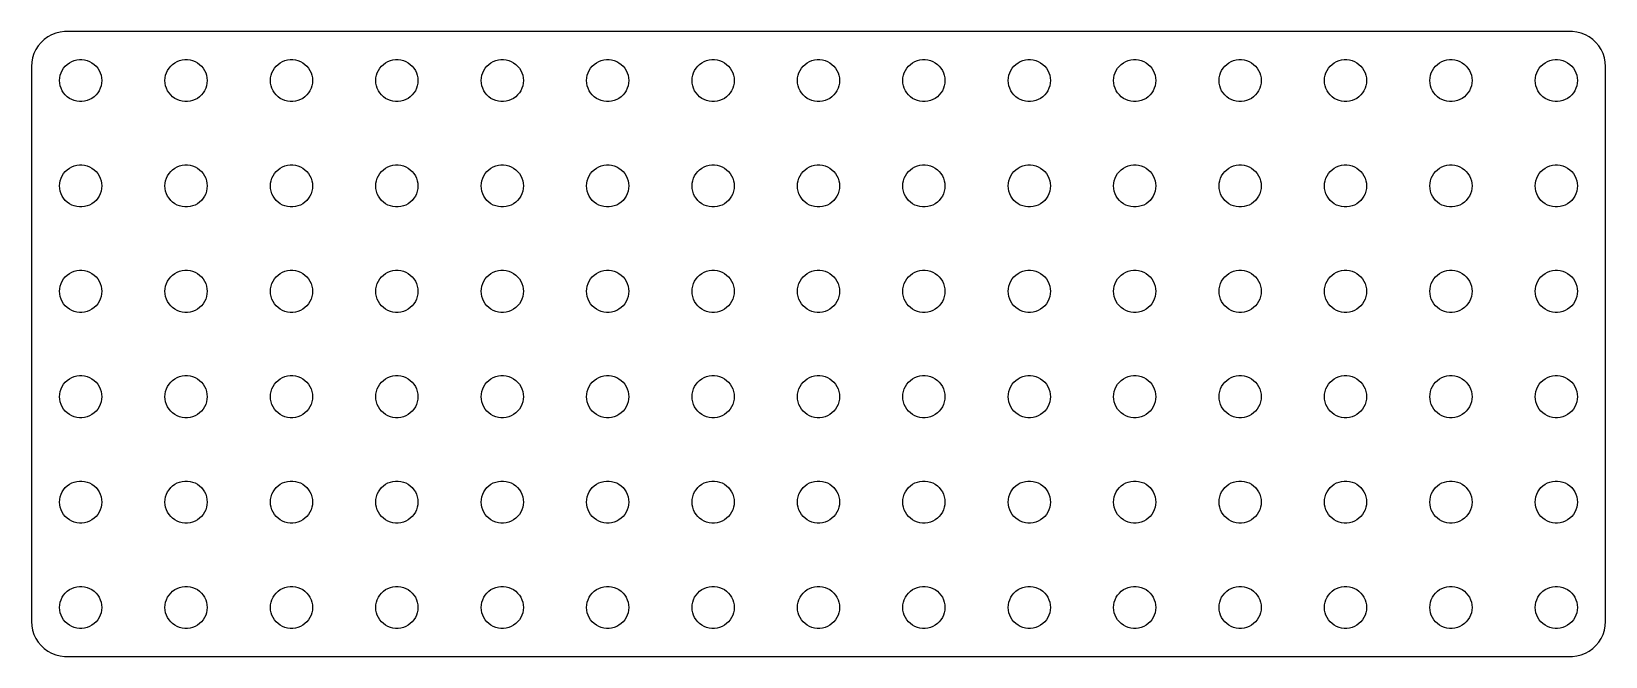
# Model space of a CAD drawing. Header units: metres. Extents: x -112 to 112, y -44 to 44.
import ezdxf

# ---------------------------------------------------------------- set-up
doc = ezdxf.new("R2010")
doc.units = ezdxf.units.M

msp = doc.modelspace()

# ---------------------------------------------------------------- linework, layer by layer
for p, q in [((-110.645, 42.9227), (-111.045, 42.4389)), ((-110.187, 43.3526), (-110.645, 42.9227)), ((-109.679, 43.7216), (-110.187, 43.3526)), ((-109.129, 44.0241), (-109.679, 43.7216)), ((-108.545, 44.2553), (-109.129, 44.0241)), ((-107.937, 44.4114), (-108.545, 44.2553)), ((-107.314, 44.4901), (-107.937, 44.4114)), ((107.314, 44.4901), (-107.314, 44.4901)), ((107.937, 44.4114), (107.314, 44.4901)), ((108.545, 44.2553), (107.937, 44.4114)), ((109.129, 44.0241), (108.545, 44.2553)), ((109.679, 43.7216), (109.129, 44.0241)), ((110.187, 43.3526), (109.679, 43.7216)), ((110.645, 42.9227), (110.187, 43.3526)), ((111.045, 42.4389), (110.645, 42.9227)), ((-111.843, 40.7434), (-111.961, 40.1267)), ((-111.649, 41.3406), (-111.843, 40.7434)), ((-111.382, 41.9088), (-111.649, 41.3406)), ((-111.045, 42.4389), (-111.382, 41.9088)), ((-106.277, 40.2145), (-105.927, 40.3532)), ((-105.927, 40.3532), (-105.562, 40.4469)), ((-105.562, 40.4469), (-105.188, 40.4941)), ((-105.188, 40.4941), (-104.812, 40.4941)), ((-104.812, 40.4941), (-104.438, 40.4469)), ((-104.438, 40.4469), (-104.073, 40.3532)), ((-104.073, 40.3532), (-103.723, 40.2145)), ((-91.2773, 40.2145), (-90.927, 40.3532)), ((-90.927, 40.3532), (-90.5621, 40.4469)), ((-90.5621, 40.4469), (-90.1884, 40.4941)), ((-90.1884, 40.4941), (-89.8116, 40.4941)), ((-89.8116, 40.4941), (-89.4379, 40.4469)), ((-89.4379, 40.4469), (-89.073, 40.3532)), ((-89.073, 40.3532), (-88.7227, 40.2145)), ((-76.2773, 40.2145), (-75.927, 40.3532)), ((-75.927, 40.3532), (-75.5621, 40.4469)), ((-75.5621, 40.4469), (-75.1884, 40.4941)), ((-75.1884, 40.4941), (-74.8116, 40.4941)), ((-74.8116, 40.4941), (-74.4379, 40.4469)), ((-74.4379, 40.4469), (-74.073, 40.3532)), ((-74.073, 40.3532), (-73.7227, 40.2145)), ((-61.2773, 40.2145), (-60.927, 40.3532)), ((-60.927, 40.3532), (-60.5621, 40.4469)), ((-60.5621, 40.4469), (-60.1884, 40.4941)), ((-60.1884, 40.4941), (-59.8116, 40.4941)), ((-59.8116, 40.4941), (-59.4379, 40.4469)), ((-59.4379, 40.4469), (-59.0729, 40.3532)), ((-59.0729, 40.3532), (-58.7227, 40.2145)), ((-46.2773, 40.2145), (-45.927, 40.3532)), ((-45.927, 40.3532), (-45.5621, 40.4469)), ((-45.5621, 40.4469), (-45.1884, 40.4941)), ((-45.1884, 40.4941), (-44.8116, 40.4941)), ((-44.8116, 40.4941), (-44.4379, 40.4469)), ((-44.4379, 40.4469), (-44.0729, 40.3532)), ((-44.0729, 40.3532), (-43.7227, 40.2145)), ((-31.2773, 40.2145), (-30.927, 40.3532)), ((-30.927, 40.3532), (-30.5621, 40.4469)), ((-30.5621, 40.4469), (-30.1884, 40.4941)), ((-30.1884, 40.4941), (-29.8116, 40.4941)), ((-29.8116, 40.4941), (-29.4379, 40.4469)), ((-29.4379, 40.4469), (-29.0729, 40.3532)), ((-29.0729, 40.3532), (-28.7227, 40.2145)), ((-16.2773, 40.2145), (-15.927, 40.3532)), ((-15.927, 40.3532), (-15.5621, 40.4469)), ((-15.5621, 40.4469), (-15.1884, 40.4941)), ((-15.1884, 40.4941), (-14.8116, 40.4941)), ((-14.8116, 40.4941), (-14.4379, 40.4469)), ((-14.4379, 40.4469), (-14.0729, 40.3532)), ((-14.0729, 40.3532), (-13.7227, 40.2145)), ((-1.27733, 40.2145), (-0.92705, 40.3532)), ((-0.92705, 40.3532), (-0.56213, 40.4469)), ((-0.56213, 40.4469), (-0.18837, 40.4941)), ((-0.18837, 40.4941), (0.18837, 40.4941)), ((0.18837, 40.4941), (0.56213, 40.4469)), ((0.56213, 40.4469), (0.92705, 40.3532)), ((0.92705, 40.3532), (1.27733, 40.2145)), ((13.7227, 40.2145), (14.0729, 40.3532)), ((14.0729, 40.3532), (14.4379, 40.4469)), ((14.4379, 40.4469), (14.8116, 40.4941)), ((14.8116, 40.4941), (15.1884, 40.4941)), ((15.1884, 40.4941), (15.5621, 40.4469)), ((15.5621, 40.4469), (15.927, 40.3532)), ((15.927, 40.3532), (16.2773, 40.2145)), ((28.7227, 40.2145), (29.0729, 40.3532)), ((29.0729, 40.3532), (29.4379, 40.4469)), ((29.4379, 40.4469), (29.8116, 40.4941)), ((29.8116, 40.4941), (30.1884, 40.4941)), ((30.1884, 40.4941), (30.5621, 40.4469)), ((30.5621, 40.4469), (30.927, 40.3532)), ((30.927, 40.3532), (31.2773, 40.2145)), ((43.7227, 40.2145), (44.0729, 40.3532)), ((44.0729, 40.3532), (44.4379, 40.4469)), ((44.4379, 40.4469), (44.8116, 40.4941)), ((44.8116, 40.4941), (45.1884, 40.4941)), ((45.1884, 40.4941), (45.5621, 40.4469)), ((45.5621, 40.4469), (45.927, 40.3532)), ((45.927, 40.3532), (46.2773, 40.2145)), ((58.7227, 40.2145), (59.0729, 40.3532)), ((59.0729, 40.3532), (59.4379, 40.4469)), ((59.4379, 40.4469), (59.8116, 40.4941)), ((59.8116, 40.4941), (60.1884, 40.4941)), ((60.1884, 40.4941), (60.5621, 40.4469)), ((60.5621, 40.4469), (60.927, 40.3532)), ((60.927, 40.3532), (61.2773, 40.2145)), ((73.7227, 40.2145), (74.073, 40.3532)), ((74.073, 40.3532), (74.4379, 40.4469)), ((74.4379, 40.4469), (74.8116, 40.4941)), ((74.8116, 40.4941), (75.1884, 40.4941)), ((75.1884, 40.4941), (75.5621, 40.4469)), ((75.5621, 40.4469), (75.927, 40.3532)), ((75.927, 40.3532), (76.2773, 40.2145)), ((88.7227, 40.2145), (89.073, 40.3532)), ((89.073, 40.3532), (89.4379, 40.4469)), ((89.4379, 40.4469), (89.8116, 40.4941)), ((89.8116, 40.4941), (90.1884, 40.4941)), ((90.1884, 40.4941), (90.5621, 40.4469)), ((90.5621, 40.4469), (90.927, 40.3532)), ((90.927, 40.3532), (91.2773, 40.2145)), ((103.723, 40.2145), (104.073, 40.3532)), ((104.073, 40.3532), (104.438, 40.4469)), ((104.438, 40.4469), (104.812, 40.4941)), ((104.812, 40.4941), (105.188, 40.4941)), ((105.188, 40.4941), (105.562, 40.4469)), ((105.562, 40.4469), (105.927, 40.3532)), ((105.927, 40.3532), (106.277, 40.2145)), ((111.382, 41.9088), (111.045, 42.4389)), ((111.649, 41.3406), (111.382, 41.9088)), ((111.843, 40.7434), (111.649, 41.3406)), ((111.961, 40.1267), (111.843, 40.7434)), ((-111.961, 40.1267), (-112, 39.5)), ((-112, 39.5), (-112, -39.5)), ((-107.976, 37.876), (-107.906, 38.2461)), ((-107.906, 38.2461), (-107.789, 38.6044)), ((-107.789, 38.6044), (-107.629, 38.9453)), ((-107.629, 38.9453), (-107.427, 39.2634)), ((-107.427, 39.2634), (-107.187, 39.5536)), ((-107.187, 39.5536), (-106.912, 39.8115)), ((-106.912, 39.8115), (-106.607, 40.033)), ((-106.607, 40.033), (-106.277, 40.2145)), ((-103.723, 40.2145), (-103.393, 40.033)), ((-103.393, 40.033), (-103.088, 39.8115)), ((-103.088, 39.8115), (-102.813, 39.5536)), ((-102.813, 39.5536), (-102.573, 39.2634)), ((-102.573, 39.2634), (-102.371, 38.9453)), ((-102.371, 38.9453), (-102.211, 38.6044)), ((-102.211, 38.6044), (-102.094, 38.2461)), ((-102.094, 38.2461), (-102.024, 37.876)), ((-92.9763, 37.876), (-92.9057, 38.2461)), ((-92.9057, 38.2461), (-92.7893, 38.6044)), ((-92.7893, 38.6044), (-92.6289, 38.9453)), ((-92.6289, 38.9453), (-92.427, 39.2634)), ((-92.427, 39.2634), (-92.1869, 39.5536)), ((-92.1869, 39.5536), (-91.9123, 39.8115)), ((-91.9123, 39.8115), (-91.6075, 40.033)), ((-91.6075, 40.033), (-91.2773, 40.2145)), ((-88.7227, 40.2145), (-88.3925, 40.033)), ((-88.3925, 40.033), (-88.0877, 39.8115)), ((-88.0877, 39.8115), (-87.8131, 39.5536)), ((-87.8131, 39.5536), (-87.573, 39.2634)), ((-87.573, 39.2634), (-87.3711, 38.9453)), ((-87.3711, 38.9453), (-87.2107, 38.6044)), ((-87.2107, 38.6044), (-87.0943, 38.2461)), ((-87.0943, 38.2461), (-87.0237, 37.876)), ((-77.9763, 37.876), (-77.9057, 38.2461)), ((-77.9057, 38.2461), (-77.7893, 38.6044)), ((-77.7893, 38.6044), (-77.6289, 38.9453)), ((-77.6289, 38.9453), (-77.427, 39.2634)), ((-77.427, 39.2634), (-77.1869, 39.5536)), ((-77.1869, 39.5536), (-76.9123, 39.8115)), ((-76.9123, 39.8115), (-76.6075, 40.033)), ((-76.6075, 40.033), (-76.2773, 40.2145)), ((-73.7227, 40.2145), (-73.3925, 40.033)), ((-73.3925, 40.033), (-73.0877, 39.8115)), ((-73.0877, 39.8115), (-72.8131, 39.5536)), ((-72.8131, 39.5536), (-72.573, 39.2634)), ((-72.573, 39.2634), (-72.3711, 38.9453)), ((-72.3711, 38.9453), (-72.2107, 38.6044)), ((-72.2107, 38.6044), (-72.0943, 38.2461)), ((-72.0943, 38.2461), (-72.0237, 37.876)), ((-62.9763, 37.876), (-62.9057, 38.2461)), ((-62.9057, 38.2461), (-62.7893, 38.6044)), ((-62.7893, 38.6044), (-62.6289, 38.9453)), ((-62.6289, 38.9453), (-62.427, 39.2634)), ((-62.427, 39.2634), (-62.1869, 39.5536)), ((-62.1869, 39.5536), (-61.9123, 39.8115)), ((-61.9123, 39.8115), (-61.6075, 40.033)), ((-61.6075, 40.033), (-61.2773, 40.2145)), ((-58.7227, 40.2145), (-58.3925, 40.033)), ((-58.3925, 40.033), (-58.0877, 39.8115)), ((-58.0877, 39.8115), (-57.8131, 39.5536)), ((-57.8131, 39.5536), (-57.5729, 39.2634)), ((-57.5729, 39.2634), (-57.3711, 38.9453)), ((-57.3711, 38.9453), (-57.2107, 38.6044)), ((-57.2107, 38.6044), (-57.0942, 38.2461)), ((-57.0942, 38.2461), (-57.0237, 37.876)), ((-47.9763, 37.876), (-47.9057, 38.2461)), ((-47.9057, 38.2461), (-47.7893, 38.6044)), ((-47.7893, 38.6044), (-47.6289, 38.9453)), ((-47.6289, 38.9453), (-47.427, 39.2634)), ((-47.427, 39.2634), (-47.1869, 39.5536)), ((-47.1869, 39.5536), (-46.9123, 39.8115)), ((-46.9123, 39.8115), (-46.6075, 40.033)), ((-46.6075, 40.033), (-46.2773, 40.2145)), ((-43.7227, 40.2145), (-43.3925, 40.033)), ((-43.3925, 40.033), (-43.0877, 39.8115)), ((-43.0877, 39.8115), (-42.8131, 39.5536)), ((-42.8131, 39.5536), (-42.5729, 39.2634)), ((-42.5729, 39.2634), (-42.3711, 38.9453)), ((-42.3711, 38.9453), (-42.2107, 38.6044)), ((-42.2107, 38.6044), (-42.0942, 38.2461)), ((-42.0942, 38.2461), (-42.0237, 37.876)), ((-32.9763, 37.876), (-32.9057, 38.2461)), ((-32.9057, 38.2461), (-32.7893, 38.6044)), ((-32.7893, 38.6044), (-32.6289, 38.9453)), ((-32.6289, 38.9453), (-32.427, 39.2634)), ((-32.427, 39.2634), (-32.1869, 39.5536)), ((-32.1869, 39.5536), (-31.9123, 39.8115)), ((-31.9123, 39.8115), (-31.6075, 40.033)), ((-31.6075, 40.033), (-31.2773, 40.2145)), ((-28.7227, 40.2145), (-28.3925, 40.033)), ((-28.3925, 40.033), (-28.0877, 39.8115)), ((-28.0877, 39.8115), (-27.8131, 39.5536)), ((-27.8131, 39.5536), (-27.5729, 39.2634)), ((-27.5729, 39.2634), (-27.3711, 38.9453)), ((-27.3711, 38.9453), (-27.2107, 38.6044)), ((-27.2107, 38.6044), (-27.0942, 38.2461)), ((-27.0942, 38.2461), (-27.0237, 37.876)), ((-17.9763, 37.876), (-17.9057, 38.2461)), ((-17.9057, 38.2461), (-17.7893, 38.6044)), ((-17.7893, 38.6044), (-17.6289, 38.9453)), ((-17.6289, 38.9453), (-17.427, 39.2634)), ((-17.427, 39.2634), (-17.1869, 39.5536)), ((-17.1869, 39.5536), (-16.9123, 39.8115)), ((-16.9123, 39.8115), (-16.6075, 40.033)), ((-16.6075, 40.033), (-16.2773, 40.2145)), ((-13.7227, 40.2145), (-13.3925, 40.033)), ((-13.3925, 40.033), (-13.0877, 39.8115)), ((-13.0877, 39.8115), (-12.8131, 39.5536)), ((-12.8131, 39.5536), (-12.5729, 39.2634)), ((-12.5729, 39.2634), (-12.3711, 38.9453)), ((-12.3711, 38.9453), (-12.2107, 38.6044)), ((-12.2107, 38.6044), (-12.0942, 38.2461)), ((-12.0942, 38.2461), (-12.0237, 37.876)), ((-2.97633, 37.876), (-2.90575, 38.2461)), ((-2.90575, 38.2461), (-2.78932, 38.6044)), ((-2.78932, 38.6044), (-2.62891, 38.9453)), ((-2.62891, 38.9453), (-2.42705, 39.2634)), ((-2.42705, 39.2634), (-2.1869, 39.5536)), ((-2.1869, 39.5536), (-1.91226, 39.8115)), ((-1.91226, 39.8115), (-1.60747, 40.033)), ((-1.60747, 40.033), (-1.27733, 40.2145)), ((1.27733, 40.2145), (1.60747, 40.033)), ((1.60747, 40.033), (1.91226, 39.8115)), ((1.91226, 39.8115), (2.1869, 39.5536)), ((2.1869, 39.5536), (2.42705, 39.2634)), ((2.42705, 39.2634), (2.62891, 38.9453)), ((2.62891, 38.9453), (2.78932, 38.6044)), ((2.78932, 38.6044), (2.90575, 38.2461)), ((2.90575, 38.2461), (2.97633, 37.876)), ((12.0237, 37.876), (12.0942, 38.2461)), ((12.0942, 38.2461), (12.2107, 38.6044)), ((12.2107, 38.6044), (12.3711, 38.9453)), ((12.3711, 38.9453), (12.5729, 39.2634)), ((12.5729, 39.2634), (12.8131, 39.5536)), ((12.8131, 39.5536), (13.0877, 39.8115)), ((13.0877, 39.8115), (13.3925, 40.033)), ((13.3925, 40.033), (13.7227, 40.2145)), ((16.2773, 40.2145), (16.6075, 40.033)), ((16.6075, 40.033), (16.9123, 39.8115)), ((16.9123, 39.8115), (17.1869, 39.5536)), ((17.1869, 39.5536), (17.427, 39.2634)), ((17.427, 39.2634), (17.6289, 38.9453)), ((17.6289, 38.9453), (17.7893, 38.6044)), ((17.7893, 38.6044), (17.9057, 38.2461)), ((17.9057, 38.2461), (17.9763, 37.876)), ((27.0237, 37.876), (27.0942, 38.2461)), ((27.0942, 38.2461), (27.2107, 38.6044)), ((27.2107, 38.6044), (27.3711, 38.9453)), ((27.3711, 38.9453), (27.5729, 39.2634)), ((27.5729, 39.2634), (27.8131, 39.5536)), ((27.8131, 39.5536), (28.0877, 39.8115)), ((28.0877, 39.8115), (28.3925, 40.033)), ((28.3925, 40.033), (28.7227, 40.2145)), ((31.2773, 40.2145), (31.6075, 40.033)), ((31.6075, 40.033), (31.9123, 39.8115)), ((31.9123, 39.8115), (32.1869, 39.5536)), ((32.1869, 39.5536), (32.427, 39.2634)), ((32.427, 39.2634), (32.6289, 38.9453)), ((32.6289, 38.9453), (32.7893, 38.6044)), ((32.7893, 38.6044), (32.9057, 38.2461)), ((32.9057, 38.2461), (32.9763, 37.876)), ((42.0237, 37.876), (42.0942, 38.2461)), ((42.0942, 38.2461), (42.2107, 38.6044)), ((42.2107, 38.6044), (42.3711, 38.9453)), ((42.3711, 38.9453), (42.5729, 39.2634)), ((42.5729, 39.2634), (42.8131, 39.5536)), ((42.8131, 39.5536), (43.0877, 39.8115)), ((43.0877, 39.8115), (43.3925, 40.033)), ((43.3925, 40.033), (43.7227, 40.2145)), ((46.2773, 40.2145), (46.6075, 40.033)), ((46.6075, 40.033), (46.9123, 39.8115)), ((46.9123, 39.8115), (47.1869, 39.5536)), ((47.1869, 39.5536), (47.427, 39.2634)), ((47.427, 39.2634), (47.6289, 38.9453)), ((47.6289, 38.9453), (47.7893, 38.6044)), ((47.7893, 38.6044), (47.9057, 38.2461)), ((47.9057, 38.2461), (47.9763, 37.876)), ((57.0237, 37.876), (57.0942, 38.2461)), ((57.0942, 38.2461), (57.2107, 38.6044)), ((57.2107, 38.6044), (57.3711, 38.9453)), ((57.3711, 38.9453), (57.5729, 39.2634)), ((57.5729, 39.2634), (57.8131, 39.5536)), ((57.8131, 39.5536), (58.0877, 39.8115)), ((58.0877, 39.8115), (58.3925, 40.033)), ((58.3925, 40.033), (58.7227, 40.2145)), ((61.2773, 40.2145), (61.6075, 40.033)), ((61.6075, 40.033), (61.9123, 39.8115)), ((61.9123, 39.8115), (62.1869, 39.5536)), ((62.1869, 39.5536), (62.427, 39.2634)), ((62.427, 39.2634), (62.6289, 38.9453)), ((62.6289, 38.9453), (62.7893, 38.6044)), ((62.7893, 38.6044), (62.9057, 38.2461)), ((62.9057, 38.2461), (62.9763, 37.876)), ((72.0237, 37.876), (72.0943, 38.2461)), ((72.0943, 38.2461), (72.2107, 38.6044)), ((72.2107, 38.6044), (72.3711, 38.9453)), ((72.3711, 38.9453), (72.573, 39.2634)), ((72.573, 39.2634), (72.8131, 39.5536)), ((72.8131, 39.5536), (73.0877, 39.8115)), ((73.0877, 39.8115), (73.3925, 40.033)), ((73.3925, 40.033), (73.7227, 40.2145)), ((76.2773, 40.2145), (76.6075, 40.033)), ((76.6075, 40.033), (76.9123, 39.8115)), ((76.9123, 39.8115), (77.1869, 39.5536)), ((77.1869, 39.5536), (77.427, 39.2634)), ((77.427, 39.2634), (77.6289, 38.9453)), ((77.6289, 38.9453), (77.7893, 38.6044)), ((77.7893, 38.6044), (77.9057, 38.2461)), ((77.9057, 38.2461), (77.9763, 37.876)), ((87.0237, 37.876), (87.0943, 38.2461)), ((87.0943, 38.2461), (87.2107, 38.6044)), ((87.2107, 38.6044), (87.3711, 38.9453)), ((87.3711, 38.9453), (87.573, 39.2634)), ((87.573, 39.2634), (87.8131, 39.5536)), ((87.8131, 39.5536), (88.0877, 39.8115)), ((88.0877, 39.8115), (88.3925, 40.033)), ((88.3925, 40.033), (88.7227, 40.2145)), ((91.2773, 40.2145), (91.6075, 40.033)), ((91.6075, 40.033), (91.9123, 39.8115)), ((91.9123, 39.8115), (92.1869, 39.5536)), ((92.1869, 39.5536), (92.427, 39.2634)), ((92.427, 39.2634), (92.6289, 38.9453)), ((92.6289, 38.9453), (92.7893, 38.6044)), ((92.7893, 38.6044), (92.9057, 38.2461)), ((92.9057, 38.2461), (92.9763, 37.876)), ((102.024, 37.876), (102.094, 38.2461)), ((102.094, 38.2461), (102.211, 38.6044)), ((102.211, 38.6044), (102.371, 38.9453)), ((102.371, 38.9453), (102.573, 39.2634)), ((102.573, 39.2634), (102.813, 39.5536)), ((102.813, 39.5536), (103.088, 39.8115)), ((103.088, 39.8115), (103.393, 40.033)), ((103.393, 40.033), (103.723, 40.2145)), ((106.277, 40.2145), (106.607, 40.033)), ((106.607, 40.033), (106.912, 39.8115)), ((106.912, 39.8115), (107.187, 39.5536)), ((107.187, 39.5536), (107.427, 39.2634)), ((107.427, 39.2634), (107.629, 38.9453)), ((107.629, 38.9453), (107.789, 38.6044)), ((107.789, 38.6044), (107.906, 38.2461)), ((107.906, 38.2461), (107.976, 37.876)), ((112, 39.5), (111.961, 40.1267)), ((112, -39.5), (112, 39.5)), ((-108, 37.5), (-107.976, 37.876)), ((-107.976, 37.124), (-108, 37.5)), ((-107.906, 36.7539), (-107.976, 37.124)), ((-107.789, 36.3956), (-107.906, 36.7539)), ((-107.629, 36.0547), (-107.789, 36.3956)), ((-107.427, 35.7366), (-107.629, 36.0547)), ((-102.371, 36.0547), (-102.573, 35.7366)), ((-102.211, 36.3956), (-102.371, 36.0547)), ((-102.094, 36.7539), (-102.211, 36.3956)), ((-102.024, 37.124), (-102.094, 36.7539)), ((-102.024, 37.876), (-102, 37.5)), ((-102, 37.5), (-102.024, 37.124)), ((-93, 37.5), (-92.9763, 37.876)), ((-92.9763, 37.124), (-93, 37.5)), ((-92.9057, 36.7539), (-92.9763, 37.124)), ((-92.7893, 36.3956), (-92.9057, 36.7539)), ((-92.6289, 36.0547), (-92.7893, 36.3956)), ((-92.427, 35.7366), (-92.6289, 36.0547)), ((-87.3711, 36.0547), (-87.573, 35.7366)), ((-87.2107, 36.3956), (-87.3711, 36.0547)), ((-87.0943, 36.7539), (-87.2107, 36.3956)), ((-87.0237, 37.124), (-87.0943, 36.7539)), ((-87.0237, 37.876), (-87, 37.5)), ((-87, 37.5), (-87.0237, 37.124)), ((-78, 37.5), (-77.9763, 37.876)), ((-77.9763, 37.124), (-78, 37.5)), ((-77.9057, 36.7539), (-77.9763, 37.124)), ((-77.7893, 36.3956), (-77.9057, 36.7539)), ((-77.6289, 36.0547), (-77.7893, 36.3956)), ((-77.427, 35.7366), (-77.6289, 36.0547)), ((-72.3711, 36.0547), (-72.573, 35.7366)), ((-72.2107, 36.3956), (-72.3711, 36.0547)), ((-72.0943, 36.7539), (-72.2107, 36.3956)), ((-72.0237, 37.124), (-72.0943, 36.7539)), ((-72.0237, 37.876), (-72, 37.5)), ((-72, 37.5), (-72.0237, 37.124)), ((-63, 37.5), (-62.9763, 37.876)), ((-62.9763, 37.124), (-63, 37.5)), ((-62.9057, 36.7539), (-62.9763, 37.124)), ((-62.7893, 36.3956), (-62.9057, 36.7539)), ((-62.6289, 36.0547), (-62.7893, 36.3956)), ((-62.427, 35.7366), (-62.6289, 36.0547)), ((-57.3711, 36.0547), (-57.5729, 35.7366)), ((-57.2107, 36.3956), (-57.3711, 36.0547)), ((-57.0942, 36.7539), (-57.2107, 36.3956)), ((-57.0237, 37.124), (-57.0942, 36.7539)), ((-57.0237, 37.876), (-57, 37.5)), ((-57, 37.5), (-57.0237, 37.124)), ((-48, 37.5), (-47.9763, 37.876)), ((-47.9763, 37.124), (-48, 37.5)), ((-47.9057, 36.7539), (-47.9763, 37.124)), ((-47.7893, 36.3956), (-47.9057, 36.7539)), ((-47.6289, 36.0547), (-47.7893, 36.3956)), ((-47.427, 35.7366), (-47.6289, 36.0547)), ((-42.3711, 36.0547), (-42.5729, 35.7366)), ((-42.2107, 36.3956), (-42.3711, 36.0547)), ((-42.0942, 36.7539), (-42.2107, 36.3956)), ((-42.0237, 37.124), (-42.0942, 36.7539)), ((-42.0237, 37.876), (-42, 37.5)), ((-42, 37.5), (-42.0237, 37.124)), ((-33, 37.5), (-32.9763, 37.876)), ((-32.9763, 37.124), (-33, 37.5)), ((-32.9057, 36.7539), (-32.9763, 37.124)), ((-32.7893, 36.3956), (-32.9057, 36.7539)), ((-32.6289, 36.0547), (-32.7893, 36.3956)), ((-32.427, 35.7366), (-32.6289, 36.0547)), ((-27.3711, 36.0547), (-27.5729, 35.7366)), ((-27.2107, 36.3956), (-27.3711, 36.0547)), ((-27.0942, 36.7539), (-27.2107, 36.3956)), ((-27.0237, 37.124), (-27.0942, 36.7539)), ((-27.0237, 37.876), (-27, 37.5)), ((-27, 37.5), (-27.0237, 37.124)), ((-18, 37.5), (-17.9763, 37.876)), ((-17.9763, 37.124), (-18, 37.5)), ((-17.9057, 36.7539), (-17.9763, 37.124)), ((-17.7893, 36.3956), (-17.9057, 36.7539)), ((-17.6289, 36.0547), (-17.7893, 36.3956)), ((-17.427, 35.7366), (-17.6289, 36.0547)), ((-12.3711, 36.0547), (-12.5729, 35.7366)), ((-12.2107, 36.3956), (-12.3711, 36.0547)), ((-12.0942, 36.7539), (-12.2107, 36.3956)), ((-12.0237, 37.124), (-12.0942, 36.7539)), ((-12.0237, 37.876), (-12, 37.5)), ((-12, 37.5), (-12.0237, 37.124)), ((-3, 37.5), (-2.97633, 37.876)), ((-2.97633, 37.124), (-3, 37.5)), ((-2.90575, 36.7539), (-2.97633, 37.124)), ((-2.78932, 36.3956), (-2.90575, 36.7539)), ((-2.62891, 36.0547), (-2.78932, 36.3956)), ((-2.42705, 35.7366), (-2.62891, 36.0547)), ((2.62891, 36.0547), (2.42705, 35.7366)), ((2.78932, 36.3956), (2.62891, 36.0547)), ((2.90575, 36.7539), (2.78932, 36.3956)), ((2.97633, 37.124), (2.90575, 36.7539)), ((2.97633, 37.876), (3, 37.5)), ((3, 37.5), (2.97633, 37.124)), ((12, 37.5), (12.0237, 37.876)), ((12.0237, 37.124), (12, 37.5)), ((12.0942, 36.7539), (12.0237, 37.124)), ((12.2107, 36.3956), (12.0942, 36.7539)), ((12.3711, 36.0547), (12.2107, 36.3956)), ((12.5729, 35.7366), (12.3711, 36.0547)), ((17.6289, 36.0547), (17.427, 35.7366)), ((17.7893, 36.3956), (17.6289, 36.0547)), ((17.9057, 36.7539), (17.7893, 36.3956)), ((17.9763, 37.124), (17.9057, 36.7539)), ((17.9763, 37.876), (18, 37.5)), ((18, 37.5), (17.9763, 37.124)), ((27, 37.5), (27.0237, 37.876)), ((27.0237, 37.124), (27, 37.5)), ((27.0942, 36.7539), (27.0237, 37.124)), ((27.2107, 36.3956), (27.0942, 36.7539)), ((27.3711, 36.0547), (27.2107, 36.3956)), ((27.5729, 35.7366), (27.3711, 36.0547)), ((32.6289, 36.0547), (32.427, 35.7366)), ((32.7893, 36.3956), (32.6289, 36.0547)), ((32.9057, 36.7539), (32.7893, 36.3956)), ((32.9763, 37.124), (32.9057, 36.7539)), ((32.9763, 37.876), (33, 37.5)), ((33, 37.5), (32.9763, 37.124)), ((42, 37.5), (42.0237, 37.876)), ((42.0237, 37.124), (42, 37.5)), ((42.0942, 36.7539), (42.0237, 37.124)), ((42.2107, 36.3956), (42.0942, 36.7539)), ((42.3711, 36.0547), (42.2107, 36.3956)), ((42.5729, 35.7366), (42.3711, 36.0547)), ((47.6289, 36.0547), (47.427, 35.7366)), ((47.7893, 36.3956), (47.6289, 36.0547)), ((47.9057, 36.7539), (47.7893, 36.3956)), ((47.9763, 37.124), (47.9057, 36.7539)), ((47.9763, 37.876), (48, 37.5)), ((48, 37.5), (47.9763, 37.124)), ((57, 37.5), (57.0237, 37.876)), ((57.0237, 37.124), (57, 37.5)), ((57.0942, 36.7539), (57.0237, 37.124)), ((57.2107, 36.3956), (57.0942, 36.7539)), ((57.3711, 36.0547), (57.2107, 36.3956)), ((57.5729, 35.7366), (57.3711, 36.0547)), ((62.6289, 36.0547), (62.427, 35.7366)), ((62.7893, 36.3956), (62.6289, 36.0547)), ((62.9057, 36.7539), (62.7893, 36.3956)), ((62.9763, 37.124), (62.9057, 36.7539)), ((62.9763, 37.876), (63, 37.5)), ((63, 37.5), (62.9763, 37.124)), ((72, 37.5), (72.0237, 37.876)), ((72.0237, 37.124), (72, 37.5)), ((72.0943, 36.7539), (72.0237, 37.124)), ((72.2107, 36.3956), (72.0943, 36.7539)), ((72.3711, 36.0547), (72.2107, 36.3956)), ((72.573, 35.7366), (72.3711, 36.0547)), ((77.6289, 36.0547), (77.427, 35.7366)), ((77.7893, 36.3956), (77.6289, 36.0547)), ((77.9057, 36.7539), (77.7893, 36.3956)), ((77.9763, 37.124), (77.9057, 36.7539)), ((77.9763, 37.876), (78, 37.5)), ((78, 37.5), (77.9763, 37.124)), ((87, 37.5), (87.0237, 37.876)), ((87.0237, 37.124), (87, 37.5)), ((87.0943, 36.7539), (87.0237, 37.124)), ((87.2107, 36.3956), (87.0943, 36.7539)), ((87.3711, 36.0547), (87.2107, 36.3956)), ((87.573, 35.7366), (87.3711, 36.0547)), ((92.6289, 36.0547), (92.427, 35.7366)), ((92.7893, 36.3956), (92.6289, 36.0547)), ((92.9057, 36.7539), (92.7893, 36.3956)), ((92.9763, 37.124), (92.9057, 36.7539)), ((92.9763, 37.876), (93, 37.5)), ((93, 37.5), (92.9763, 37.124)), ((102, 37.5), (102.024, 37.876)), ((102.024, 37.124), (102, 37.5)), ((102.094, 36.7539), (102.024, 37.124)), ((102.211, 36.3956), (102.094, 36.7539)), ((102.371, 36.0547), (102.211, 36.3956)), ((102.573, 35.7366), (102.371, 36.0547)), ((107.629, 36.0547), (107.427, 35.7366)), ((107.789, 36.3956), (107.629, 36.0547)), ((107.906, 36.7539), (107.789, 36.3956)), ((107.976, 37.124), (107.906, 36.7539)), ((107.976, 37.876), (108, 37.5)), ((108, 37.5), (107.976, 37.124)), ((-107.187, 35.4464), (-107.427, 35.7366)), ((-106.912, 35.1885), (-107.187, 35.4464)), ((-106.607, 34.967), (-106.912, 35.1885)), ((-106.277, 34.7855), (-106.607, 34.967)), ((-105.927, 34.6468), (-106.277, 34.7855)), ((-105.562, 34.5531), (-105.927, 34.6468)), ((-105.188, 34.5059), (-105.562, 34.5531)), ((-104.812, 34.5059), (-105.188, 34.5059)), ((-104.438, 34.5531), (-104.812, 34.5059)), ((-104.073, 34.6468), (-104.438, 34.5531)), ((-103.723, 34.7855), (-104.073, 34.6468)), ((-103.393, 34.967), (-103.723, 34.7855)), ((-103.088, 35.1885), (-103.393, 34.967)), ((-102.813, 35.4464), (-103.088, 35.1885)), ((-102.573, 35.7366), (-102.813, 35.4464)), ((-92.1869, 35.4464), (-92.427, 35.7366)), ((-91.9123, 35.1885), (-92.1869, 35.4464)), ((-91.6075, 34.967), (-91.9123, 35.1885)), ((-91.2773, 34.7855), (-91.6075, 34.967)), ((-90.927, 34.6468), (-91.2773, 34.7855)), ((-90.5621, 34.5531), (-90.927, 34.6468)), ((-90.1884, 34.5059), (-90.5621, 34.5531)), ((-89.8116, 34.5059), (-90.1884, 34.5059)), ((-89.4379, 34.5531), (-89.8116, 34.5059)), ((-89.073, 34.6468), (-89.4379, 34.5531)), ((-88.7227, 34.7855), (-89.073, 34.6468)), ((-88.3925, 34.967), (-88.7227, 34.7855)), ((-88.0877, 35.1885), (-88.3925, 34.967)), ((-87.8131, 35.4464), (-88.0877, 35.1885)), ((-87.573, 35.7366), (-87.8131, 35.4464)), ((-77.1869, 35.4464), (-77.427, 35.7366)), ((-76.9123, 35.1885), (-77.1869, 35.4464)), ((-76.6075, 34.967), (-76.9123, 35.1885)), ((-76.2773, 34.7855), (-76.6075, 34.967)), ((-75.927, 34.6468), (-76.2773, 34.7855)), ((-75.5621, 34.5531), (-75.927, 34.6468)), ((-75.1884, 34.5059), (-75.5621, 34.5531)), ((-74.8116, 34.5059), (-75.1884, 34.5059)), ((-74.4379, 34.5531), (-74.8116, 34.5059)), ((-74.073, 34.6468), (-74.4379, 34.5531)), ((-73.7227, 34.7855), (-74.073, 34.6468)), ((-73.3925, 34.967), (-73.7227, 34.7855)), ((-73.0877, 35.1885), (-73.3925, 34.967)), ((-72.8131, 35.4464), (-73.0877, 35.1885)), ((-72.573, 35.7366), (-72.8131, 35.4464)), ((-62.1869, 35.4464), (-62.427, 35.7366)), ((-61.9123, 35.1885), (-62.1869, 35.4464)), ((-61.6075, 34.967), (-61.9123, 35.1885)), ((-61.2773, 34.7855), (-61.6075, 34.967)), ((-60.927, 34.6468), (-61.2773, 34.7855)), ((-60.5621, 34.5531), (-60.927, 34.6468)), ((-60.1884, 34.5059), (-60.5621, 34.5531)), ((-59.8116, 34.5059), (-60.1884, 34.5059)), ((-59.4379, 34.5531), (-59.8116, 34.5059)), ((-59.0729, 34.6468), (-59.4379, 34.5531)), ((-58.7227, 34.7855), (-59.0729, 34.6468)), ((-58.3925, 34.967), (-58.7227, 34.7855)), ((-58.0877, 35.1885), (-58.3925, 34.967)), ((-57.8131, 35.4464), (-58.0877, 35.1885)), ((-57.5729, 35.7366), (-57.8131, 35.4464)), ((-47.1869, 35.4464), (-47.427, 35.7366)), ((-46.9123, 35.1885), (-47.1869, 35.4464)), ((-46.6075, 34.967), (-46.9123, 35.1885)), ((-46.2773, 34.7855), (-46.6075, 34.967)), ((-45.927, 34.6468), (-46.2773, 34.7855)), ((-45.5621, 34.5531), (-45.927, 34.6468)), ((-45.1884, 34.5059), (-45.5621, 34.5531)), ((-44.8116, 34.5059), (-45.1884, 34.5059)), ((-44.4379, 34.5531), (-44.8116, 34.5059)), ((-44.0729, 34.6468), (-44.4379, 34.5531)), ((-43.7227, 34.7855), (-44.0729, 34.6468)), ((-43.3925, 34.967), (-43.7227, 34.7855)), ((-43.0877, 35.1885), (-43.3925, 34.967)), ((-42.8131, 35.4464), (-43.0877, 35.1885)), ((-42.5729, 35.7366), (-42.8131, 35.4464)), ((-32.1869, 35.4464), (-32.427, 35.7366)), ((-31.9123, 35.1885), (-32.1869, 35.4464)), ((-31.6075, 34.967), (-31.9123, 35.1885)), ((-31.2773, 34.7855), (-31.6075, 34.967)), ((-30.927, 34.6468), (-31.2773, 34.7855)), ((-30.5621, 34.5531), (-30.927, 34.6468)), ((-30.1884, 34.5059), (-30.5621, 34.5531)), ((-29.8116, 34.5059), (-30.1884, 34.5059)), ((-29.4379, 34.5531), (-29.8116, 34.5059)), ((-29.0729, 34.6468), (-29.4379, 34.5531)), ((-28.7227, 34.7855), (-29.0729, 34.6468)), ((-28.3925, 34.967), (-28.7227, 34.7855)), ((-28.0877, 35.1885), (-28.3925, 34.967)), ((-27.8131, 35.4464), (-28.0877, 35.1885)), ((-27.5729, 35.7366), (-27.8131, 35.4464)), ((-17.1869, 35.4464), (-17.427, 35.7366)), ((-16.9123, 35.1885), (-17.1869, 35.4464)), ((-16.6075, 34.967), (-16.9123, 35.1885)), ((-16.2773, 34.7855), (-16.6075, 34.967)), ((-15.927, 34.6468), (-16.2773, 34.7855)), ((-15.5621, 34.5531), (-15.927, 34.6468)), ((-15.1884, 34.5059), (-15.5621, 34.5531)), ((-14.8116, 34.5059), (-15.1884, 34.5059)), ((-14.4379, 34.5531), (-14.8116, 34.5059)), ((-14.0729, 34.6468), (-14.4379, 34.5531)), ((-13.7227, 34.7855), (-14.0729, 34.6468)), ((-13.3925, 34.967), (-13.7227, 34.7855)), ((-13.0877, 35.1885), (-13.3925, 34.967)), ((-12.8131, 35.4464), (-13.0877, 35.1885)), ((-12.5729, 35.7366), (-12.8131, 35.4464)), ((-2.1869, 35.4464), (-2.42705, 35.7366)), ((-1.91226, 35.1885), (-2.1869, 35.4464)), ((-1.60747, 34.967), (-1.91226, 35.1885)), ((-1.27733, 34.7855), (-1.60747, 34.967)), ((-0.92705, 34.6468), (-1.27733, 34.7855)), ((-0.56213, 34.5531), (-0.92705, 34.6468)), ((-0.18837, 34.5059), (-0.56213, 34.5531)), ((0.18837, 34.5059), (-0.18837, 34.5059)), ((0.56213, 34.5531), (0.18837, 34.5059)), ((0.92705, 34.6468), (0.56213, 34.5531)), ((1.27733, 34.7855), (0.92705, 34.6468)), ((1.60747, 34.967), (1.27733, 34.7855)), ((1.91226, 35.1885), (1.60747, 34.967)), ((2.1869, 35.4464), (1.91226, 35.1885)), ((2.42705, 35.7366), (2.1869, 35.4464)), ((12.8131, 35.4464), (12.5729, 35.7366)), ((13.0877, 35.1885), (12.8131, 35.4464)), ((13.3925, 34.967), (13.0877, 35.1885)), ((13.7227, 34.7855), (13.3925, 34.967)), ((14.0729, 34.6468), (13.7227, 34.7855)), ((14.4379, 34.5531), (14.0729, 34.6468)), ((14.8116, 34.5059), (14.4379, 34.5531)), ((15.1884, 34.5059), (14.8116, 34.5059)), ((15.5621, 34.5531), (15.1884, 34.5059)), ((15.927, 34.6468), (15.5621, 34.5531)), ((16.2773, 34.7855), (15.927, 34.6468)), ((16.6075, 34.967), (16.2773, 34.7855)), ((16.9123, 35.1885), (16.6075, 34.967)), ((17.1869, 35.4464), (16.9123, 35.1885)), ((17.427, 35.7366), (17.1869, 35.4464)), ((27.8131, 35.4464), (27.5729, 35.7366)), ((28.0877, 35.1885), (27.8131, 35.4464)), ((28.3925, 34.967), (28.0877, 35.1885)), ((28.7227, 34.7855), (28.3925, 34.967)), ((29.0729, 34.6468), (28.7227, 34.7855)), ((29.4379, 34.5531), (29.0729, 34.6468)), ((29.8116, 34.5059), (29.4379, 34.5531)), ((30.1884, 34.5059), (29.8116, 34.5059)), ((30.5621, 34.5531), (30.1884, 34.5059)), ((30.927, 34.6468), (30.5621, 34.5531)), ((31.2773, 34.7855), (30.927, 34.6468)), ((31.6075, 34.967), (31.2773, 34.7855)), ((31.9123, 35.1885), (31.6075, 34.967)), ((32.1869, 35.4464), (31.9123, 35.1885)), ((32.427, 35.7366), (32.1869, 35.4464)), ((42.8131, 35.4464), (42.5729, 35.7366)), ((43.0877, 35.1885), (42.8131, 35.4464)), ((43.3925, 34.967), (43.0877, 35.1885)), ((43.7227, 34.7855), (43.3925, 34.967)), ((44.0729, 34.6468), (43.7227, 34.7855)), ((44.4379, 34.5531), (44.0729, 34.6468)), ((44.8116, 34.5059), (44.4379, 34.5531)), ((45.1884, 34.5059), (44.8116, 34.5059)), ((45.5621, 34.5531), (45.1884, 34.5059)), ((45.927, 34.6468), (45.5621, 34.5531)), ((46.2773, 34.7855), (45.927, 34.6468)), ((46.6075, 34.967), (46.2773, 34.7855)), ((46.9123, 35.1885), (46.6075, 34.967)), ((47.1869, 35.4464), (46.9123, 35.1885)), ((47.427, 35.7366), (47.1869, 35.4464)), ((57.8131, 35.4464), (57.5729, 35.7366)), ((58.0877, 35.1885), (57.8131, 35.4464)), ((58.3925, 34.967), (58.0877, 35.1885)), ((58.7227, 34.7855), (58.3925, 34.967)), ((59.0729, 34.6468), (58.7227, 34.7855)), ((59.4379, 34.5531), (59.0729, 34.6468)), ((59.8116, 34.5059), (59.4379, 34.5531)), ((60.1884, 34.5059), (59.8116, 34.5059)), ((60.5621, 34.5531), (60.1884, 34.5059)), ((60.927, 34.6468), (60.5621, 34.5531)), ((61.2773, 34.7855), (60.927, 34.6468)), ((61.6075, 34.967), (61.2773, 34.7855)), ((61.9123, 35.1885), (61.6075, 34.967)), ((62.1869, 35.4464), (61.9123, 35.1885)), ((62.427, 35.7366), (62.1869, 35.4464)), ((72.8131, 35.4464), (72.573, 35.7366)), ((73.0877, 35.1885), (72.8131, 35.4464)), ((73.3925, 34.967), (73.0877, 35.1885)), ((73.7227, 34.7855), (73.3925, 34.967)), ((74.073, 34.6468), (73.7227, 34.7855)), ((74.4379, 34.5531), (74.073, 34.6468)), ((74.8116, 34.5059), (74.4379, 34.5531)), ((75.1884, 34.5059), (74.8116, 34.5059)), ((75.5621, 34.5531), (75.1884, 34.5059)), ((75.927, 34.6468), (75.5621, 34.5531)), ((76.2773, 34.7855), (75.927, 34.6468)), ((76.6075, 34.967), (76.2773, 34.7855)), ((76.9123, 35.1885), (76.6075, 34.967)), ((77.1869, 35.4464), (76.9123, 35.1885)), ((77.427, 35.7366), (77.1869, 35.4464)), ((87.8131, 35.4464), (87.573, 35.7366)), ((88.0877, 35.1885), (87.8131, 35.4464)), ((88.3925, 34.967), (88.0877, 35.1885)), ((88.7227, 34.7855), (88.3925, 34.967)), ((89.073, 34.6468), (88.7227, 34.7855)), ((89.4379, 34.5531), (89.073, 34.6468)), ((89.8116, 34.5059), (89.4379, 34.5531)), ((90.1884, 34.5059), (89.8116, 34.5059)), ((90.5621, 34.5531), (90.1884, 34.5059)), ((90.927, 34.6468), (90.5621, 34.5531)), ((91.2773, 34.7855), (90.927, 34.6468)), ((91.6075, 34.967), (91.2773, 34.7855)), ((91.9123, 35.1885), (91.6075, 34.967)), ((92.1869, 35.4464), (91.9123, 35.1885)), ((92.427, 35.7366), (92.1869, 35.4464)), ((102.813, 35.4464), (102.573, 35.7366)), ((103.088, 35.1885), (102.813, 35.4464)), ((103.393, 34.967), (103.088, 35.1885)), ((103.723, 34.7855), (103.393, 34.967)), ((104.073, 34.6468), (103.723, 34.7855)), ((104.438, 34.5531), (104.073, 34.6468)), ((104.812, 34.5059), (104.438, 34.5531)), ((105.188, 34.5059), (104.812, 34.5059)), ((105.562, 34.5531), (105.188, 34.5059)), ((105.927, 34.6468), (105.562, 34.5531)), ((106.277, 34.7855), (105.927, 34.6468)), ((106.607, 34.967), (106.277, 34.7855)), ((106.912, 35.1885), (106.607, 34.967)), ((107.187, 35.4464), (106.912, 35.1885)), ((107.427, 35.7366), (107.187, 35.4464)), ((-107.187, 24.5536), (-106.912, 24.8115)), ((-106.912, 24.8115), (-106.607, 25.033)), ((-106.607, 25.033), (-106.277, 25.2145)), ((-106.277, 25.2145), (-105.927, 25.3532)), ((-105.927, 25.3532), (-105.562, 25.4469)), ((-105.562, 25.4469), (-105.188, 25.4941)), ((-105.188, 25.4941), (-104.812, 25.4941)), ((-104.812, 25.4941), (-104.438, 25.4469)), ((-104.438, 25.4469), (-104.073, 25.3532)), ((-104.073, 25.3532), (-103.723, 25.2145)), ((-103.723, 25.2145), (-103.393, 25.033)), ((-103.393, 25.033), (-103.088, 24.8115)), ((-103.088, 24.8115), (-102.813, 24.5536)), ((-92.1869, 24.5536), (-91.9123, 24.8115)), ((-91.9123, 24.8115), (-91.6075, 25.033)), ((-91.6075, 25.033), (-91.2773, 25.2145)), ((-91.2773, 25.2145), (-90.927, 25.3532)), ((-90.927, 25.3532), (-90.5621, 25.4469)), ((-90.5621, 25.4469), (-90.1884, 25.4941)), ((-90.1884, 25.4941), (-89.8116, 25.4941)), ((-89.8116, 25.4941), (-89.4379, 25.4469)), ((-89.4379, 25.4469), (-89.073, 25.3532)), ((-89.073, 25.3532), (-88.7227, 25.2145)), ((-88.7227, 25.2145), (-88.3925, 25.033)), ((-88.3925, 25.033), (-88.0877, 24.8115)), ((-88.0877, 24.8115), (-87.8131, 24.5536)), ((-77.1869, 24.5536), (-76.9123, 24.8115)), ((-76.9123, 24.8115), (-76.6075, 25.033)), ((-76.6075, 25.033), (-76.2773, 25.2145)), ((-76.2773, 25.2145), (-75.927, 25.3532)), ((-75.927, 25.3532), (-75.5621, 25.4469)), ((-75.5621, 25.4469), (-75.1884, 25.4941)), ((-75.1884, 25.4941), (-74.8116, 25.4941)), ((-74.8116, 25.4941), (-74.4379, 25.4469)), ((-74.4379, 25.4469), (-74.073, 25.3532)), ((-74.073, 25.3532), (-73.7227, 25.2145)), ((-73.7227, 25.2145), (-73.3925, 25.033)), ((-73.3925, 25.033), (-73.0877, 24.8115)), ((-73.0877, 24.8115), (-72.8131, 24.5536)), ((-62.1869, 24.5536), (-61.9123, 24.8115)), ((-61.9123, 24.8115), (-61.6075, 25.033)), ((-61.6075, 25.033), (-61.2773, 25.2145)), ((-61.2773, 25.2145), (-60.927, 25.3532)), ((-60.927, 25.3532), (-60.5621, 25.4469)), ((-60.5621, 25.4469), (-60.1884, 25.4941)), ((-60.1884, 25.4941), (-59.8116, 25.4941)), ((-59.8116, 25.4941), (-59.4379, 25.4469)), ((-59.4379, 25.4469), (-59.0729, 25.3532)), ((-59.0729, 25.3532), (-58.7227, 25.2145)), ((-58.7227, 25.2145), (-58.3925, 25.033)), ((-58.3925, 25.033), (-58.0877, 24.8115)), ((-58.0877, 24.8115), (-57.8131, 24.5536)), ((-47.1869, 24.5536), (-46.9123, 24.8115)), ((-46.9123, 24.8115), (-46.6075, 25.033)), ((-46.6075, 25.033), (-46.2773, 25.2145)), ((-46.2773, 25.2145), (-45.927, 25.3532)), ((-45.927, 25.3532), (-45.5621, 25.4469)), ((-45.5621, 25.4469), (-45.1884, 25.4941)), ((-45.1884, 25.4941), (-44.8116, 25.4941)), ((-44.8116, 25.4941), (-44.4379, 25.4469)), ((-44.4379, 25.4469), (-44.0729, 25.3532)), ((-44.0729, 25.3532), (-43.7227, 25.2145)), ((-43.7227, 25.2145), (-43.3925, 25.033)), ((-43.3925, 25.033), (-43.0877, 24.8115)), ((-43.0877, 24.8115), (-42.8131, 24.5536)), ((-32.1869, 24.5536), (-31.9123, 24.8115)), ((-31.9123, 24.8115), (-31.6075, 25.033)), ((-31.6075, 25.033), (-31.2773, 25.2145)), ((-31.2773, 25.2145), (-30.927, 25.3532)), ((-30.927, 25.3532), (-30.5621, 25.4469)), ((-30.5621, 25.4469), (-30.1884, 25.4941)), ((-30.1884, 25.4941), (-29.8116, 25.4941)), ((-29.8116, 25.4941), (-29.4379, 25.4469)), ((-29.4379, 25.4469), (-29.0729, 25.3532)), ((-29.0729, 25.3532), (-28.7227, 25.2145)), ((-28.7227, 25.2145), (-28.3925, 25.033)), ((-28.3925, 25.033), (-28.0877, 24.8115)), ((-28.0877, 24.8115), (-27.8131, 24.5536)), ((-17.1869, 24.5536), (-16.9123, 24.8115)), ((-16.9123, 24.8115), (-16.6075, 25.033)), ((-16.6075, 25.033), (-16.2773, 25.2145)), ((-16.2773, 25.2145), (-15.927, 25.3532)), ((-15.927, 25.3532), (-15.5621, 25.4469)), ((-15.5621, 25.4469), (-15.1884, 25.4941)), ((-15.1884, 25.4941), (-14.8116, 25.4941)), ((-14.8116, 25.4941), (-14.4379, 25.4469)), ((-14.4379, 25.4469), (-14.0729, 25.3532)), ((-14.0729, 25.3532), (-13.7227, 25.2145)), ((-13.7227, 25.2145), (-13.3925, 25.033)), ((-13.3925, 25.033), (-13.0877, 24.8115)), ((-13.0877, 24.8115), (-12.8131, 24.5536)), ((-2.1869, 24.5536), (-1.91226, 24.8115)), ((-1.91226, 24.8115), (-1.60747, 25.033)), ((-1.60747, 25.033), (-1.27733, 25.2145)), ((-1.27733, 25.2145), (-0.92705, 25.3532)), ((-0.92705, 25.3532), (-0.56213, 25.4469)), ((-0.56213, 25.4469), (-0.18837, 25.4941)), ((-0.18837, 25.4941), (0.18837, 25.4941)), ((0.18837, 25.4941), (0.56213, 25.4469)), ((0.56213, 25.4469), (0.92705, 25.3532)), ((0.92705, 25.3532), (1.27733, 25.2145)), ((1.27733, 25.2145), (1.60747, 25.033)), ((1.60747, 25.033), (1.91226, 24.8115)), ((1.91226, 24.8115), (2.1869, 24.5536)), ((12.8131, 24.5536), (13.0877, 24.8115)), ((13.0877, 24.8115), (13.3925, 25.033)), ((13.3925, 25.033), (13.7227, 25.2145)), ((13.7227, 25.2145), (14.0729, 25.3532)), ((14.0729, 25.3532), (14.4379, 25.4469)), ((14.4379, 25.4469), (14.8116, 25.4941)), ((14.8116, 25.4941), (15.1884, 25.4941)), ((15.1884, 25.4941), (15.5621, 25.4469)), ((15.5621, 25.4469), (15.927, 25.3532)), ((15.927, 25.3532), (16.2773, 25.2145)), ((16.2773, 25.2145), (16.6075, 25.033)), ((16.6075, 25.033), (16.9123, 24.8115)), ((16.9123, 24.8115), (17.1869, 24.5536)), ((27.8131, 24.5536), (28.0877, 24.8115)), ((28.0877, 24.8115), (28.3925, 25.033)), ((28.3925, 25.033), (28.7227, 25.2145)), ((28.7227, 25.2145), (29.0729, 25.3532)), ((29.0729, 25.3532), (29.4379, 25.4469)), ((29.4379, 25.4469), (29.8116, 25.4941)), ((29.8116, 25.4941), (30.1884, 25.4941)), ((30.1884, 25.4941), (30.5621, 25.4469)), ((30.5621, 25.4469), (30.927, 25.3532)), ((30.927, 25.3532), (31.2773, 25.2145)), ((31.2773, 25.2145), (31.6075, 25.033)), ((31.6075, 25.033), (31.9123, 24.8115)), ((31.9123, 24.8115), (32.1869, 24.5536)), ((42.8131, 24.5536), (43.0877, 24.8115)), ((43.0877, 24.8115), (43.3925, 25.033)), ((43.3925, 25.033), (43.7227, 25.2145)), ((43.7227, 25.2145), (44.0729, 25.3532)), ((44.0729, 25.3532), (44.4379, 25.4469)), ((44.4379, 25.4469), (44.8116, 25.4941)), ((44.8116, 25.4941), (45.1884, 25.4941)), ((45.1884, 25.4941), (45.5621, 25.4469)), ((45.5621, 25.4469), (45.927, 25.3532)), ((45.927, 25.3532), (46.2773, 25.2145)), ((46.2773, 25.2145), (46.6075, 25.033)), ((46.6075, 25.033), (46.9123, 24.8115)), ((46.9123, 24.8115), (47.1869, 24.5536)), ((57.8131, 24.5536), (58.0877, 24.8115)), ((58.0877, 24.8115), (58.3925, 25.033)), ((58.3925, 25.033), (58.7227, 25.2145)), ((58.7227, 25.2145), (59.0729, 25.3532)), ((59.0729, 25.3532), (59.4379, 25.4469)), ((59.4379, 25.4469), (59.8116, 25.4941)), ((59.8116, 25.4941), (60.1884, 25.4941)), ((60.1884, 25.4941), (60.5621, 25.4469)), ((60.5621, 25.4469), (60.927, 25.3532)), ((60.927, 25.3532), (61.2773, 25.2145)), ((61.2773, 25.2145), (61.6075, 25.033)), ((61.6075, 25.033), (61.9123, 24.8115)), ((61.9123, 24.8115), (62.1869, 24.5536)), ((72.8131, 24.5536), (73.0877, 24.8115)), ((73.0877, 24.8115), (73.3925, 25.033)), ((73.3925, 25.033), (73.7227, 25.2145)), ((73.7227, 25.2145), (74.073, 25.3532)), ((74.073, 25.3532), (74.4379, 25.4469)), ((74.4379, 25.4469), (74.8116, 25.4941)), ((74.8116, 25.4941), (75.1884, 25.4941)), ((75.1884, 25.4941), (75.5621, 25.4469)), ((75.5621, 25.4469), (75.927, 25.3532)), ((75.927, 25.3532), (76.2773, 25.2145)), ((76.2773, 25.2145), (76.6075, 25.033)), ((76.6075, 25.033), (76.9123, 24.8115)), ((76.9123, 24.8115), (77.1869, 24.5536)), ((87.8131, 24.5536), (88.0877, 24.8115)), ((88.0877, 24.8115), (88.3925, 25.033)), ((88.3925, 25.033), (88.7227, 25.2145)), ((88.7227, 25.2145), (89.073, 25.3532)), ((89.073, 25.3532), (89.4379, 25.4469)), ((89.4379, 25.4469), (89.8116, 25.4941)), ((89.8116, 25.4941), (90.1884, 25.4941)), ((90.1884, 25.4941), (90.5621, 25.4469)), ((90.5621, 25.4469), (90.927, 25.3532)), ((90.927, 25.3532), (91.2773, 25.2145)), ((91.2773, 25.2145), (91.6075, 25.033)), ((91.6075, 25.033), (91.9123, 24.8115)), ((91.9123, 24.8115), (92.1869, 24.5536)), ((102.813, 24.5536), (103.088, 24.8115)), ((103.088, 24.8115), (103.393, 25.033)), ((103.393, 25.033), (103.723, 25.2145)), ((103.723, 25.2145), (104.073, 25.3532)), ((104.073, 25.3532), (104.438, 25.4469)), ((104.438, 25.4469), (104.812, 25.4941)), ((104.812, 25.4941), (105.188, 25.4941)), ((105.188, 25.4941), (105.562, 25.4469)), ((105.562, 25.4469), (105.927, 25.3532)), ((105.927, 25.3532), (106.277, 25.2145)), ((106.277, 25.2145), (106.607, 25.033)), ((106.607, 25.033), (106.912, 24.8115)), ((106.912, 24.8115), (107.187, 24.5536)), ((-108, 22.5), (-107.976, 22.876)), ((-107.976, 22.124), (-108, 22.5)), ((-107.976, 22.876), (-107.906, 23.2461)), ((-107.906, 23.2461), (-107.789, 23.6044)), ((-107.789, 23.6044), (-107.629, 23.9453)), ((-107.629, 23.9453), (-107.427, 24.2634)), ((-107.427, 24.2634), (-107.187, 24.5536)), ((-102.813, 24.5536), (-102.573, 24.2634)), ((-102.573, 24.2634), (-102.371, 23.9453)), ((-102.371, 23.9453), (-102.211, 23.6044)), ((-102.211, 23.6044), (-102.094, 23.2461)), ((-102.094, 23.2461), (-102.024, 22.876)), ((-102.024, 22.876), (-102, 22.5)), ((-102, 22.5), (-102.024, 22.124)), ((-93, 22.5), (-92.9763, 22.876)), ((-92.9763, 22.124), (-93, 22.5)), ((-92.9763, 22.876), (-92.9057, 23.2461)), ((-92.9057, 23.2461), (-92.7893, 23.6044)), ((-92.7893, 23.6044), (-92.6289, 23.9453)), ((-92.6289, 23.9453), (-92.427, 24.2634)), ((-92.427, 24.2634), (-92.1869, 24.5536)), ((-87.8131, 24.5536), (-87.573, 24.2634)), ((-87.573, 24.2634), (-87.3711, 23.9453)), ((-87.3711, 23.9453), (-87.2107, 23.6044)), ((-87.2107, 23.6044), (-87.0943, 23.2461)), ((-87.0943, 23.2461), (-87.0237, 22.876)), ((-87.0237, 22.876), (-87, 22.5)), ((-87, 22.5), (-87.0237, 22.124)), ((-78, 22.5), (-77.9763, 22.876)), ((-77.9763, 22.124), (-78, 22.5)), ((-77.9763, 22.876), (-77.9057, 23.2461)), ((-77.9057, 23.2461), (-77.7893, 23.6044)), ((-77.7893, 23.6044), (-77.6289, 23.9453)), ((-77.6289, 23.9453), (-77.427, 24.2634)), ((-77.427, 24.2634), (-77.1869, 24.5536)), ((-72.8131, 24.5536), (-72.573, 24.2634)), ((-72.573, 24.2634), (-72.3711, 23.9453)), ((-72.3711, 23.9453), (-72.2107, 23.6044)), ((-72.2107, 23.6044), (-72.0943, 23.2461)), ((-72.0943, 23.2461), (-72.0237, 22.876)), ((-72.0237, 22.876), (-72, 22.5)), ((-72, 22.5), (-72.0237, 22.124)), ((-63, 22.5), (-62.9763, 22.876)), ((-62.9763, 22.124), (-63, 22.5)), ((-62.9763, 22.876), (-62.9057, 23.2461)), ((-62.9057, 23.2461), (-62.7893, 23.6044)), ((-62.7893, 23.6044), (-62.6289, 23.9453)), ((-62.6289, 23.9453), (-62.427, 24.2634)), ((-62.427, 24.2634), (-62.1869, 24.5536)), ((-57.8131, 24.5536), (-57.5729, 24.2634)), ((-57.5729, 24.2634), (-57.3711, 23.9453)), ((-57.3711, 23.9453), (-57.2107, 23.6044)), ((-57.2107, 23.6044), (-57.0942, 23.2461)), ((-57.0942, 23.2461), (-57.0237, 22.876)), ((-57.0237, 22.876), (-57, 22.5)), ((-57, 22.5), (-57.0237, 22.124)), ((-48, 22.5), (-47.9763, 22.876)), ((-47.9763, 22.124), (-48, 22.5)), ((-47.9763, 22.876), (-47.9057, 23.2461)), ((-47.9057, 23.2461), (-47.7893, 23.6044)), ((-47.7893, 23.6044), (-47.6289, 23.9453)), ((-47.6289, 23.9453), (-47.427, 24.2634)), ((-47.427, 24.2634), (-47.1869, 24.5536)), ((-42.8131, 24.5536), (-42.5729, 24.2634)), ((-42.5729, 24.2634), (-42.3711, 23.9453)), ((-42.3711, 23.9453), (-42.2107, 23.6044)), ((-42.2107, 23.6044), (-42.0942, 23.2461)), ((-42.0942, 23.2461), (-42.0237, 22.876)), ((-42.0237, 22.876), (-42, 22.5)), ((-42, 22.5), (-42.0237, 22.124)), ((-33, 22.5), (-32.9763, 22.876)), ((-32.9763, 22.124), (-33, 22.5)), ((-32.9763, 22.876), (-32.9057, 23.2461)), ((-32.9057, 23.2461), (-32.7893, 23.6044)), ((-32.7893, 23.6044), (-32.6289, 23.9453)), ((-32.6289, 23.9453), (-32.427, 24.2634)), ((-32.427, 24.2634), (-32.1869, 24.5536)), ((-27.8131, 24.5536), (-27.5729, 24.2634)), ((-27.5729, 24.2634), (-27.3711, 23.9453)), ((-27.3711, 23.9453), (-27.2107, 23.6044)), ((-27.2107, 23.6044), (-27.0942, 23.2461)), ((-27.0942, 23.2461), (-27.0237, 22.876)), ((-27.0237, 22.876), (-27, 22.5)), ((-27, 22.5), (-27.0237, 22.124)), ((-18, 22.5), (-17.9763, 22.876)), ((-17.9763, 22.124), (-18, 22.5)), ((-17.9763, 22.876), (-17.9057, 23.2461)), ((-17.9057, 23.2461), (-17.7893, 23.6044)), ((-17.7893, 23.6044), (-17.6289, 23.9453)), ((-17.6289, 23.9453), (-17.427, 24.2634)), ((-17.427, 24.2634), (-17.1869, 24.5536)), ((-12.8131, 24.5536), (-12.5729, 24.2634)), ((-12.5729, 24.2634), (-12.3711, 23.9453)), ((-12.3711, 23.9453), (-12.2107, 23.6044)), ((-12.2107, 23.6044), (-12.0942, 23.2461)), ((-12.0942, 23.2461), (-12.0237, 22.876)), ((-12.0237, 22.876), (-12, 22.5)), ((-12, 22.5), (-12.0237, 22.124)), ((-3, 22.5), (-2.97633, 22.876)), ((-2.97633, 22.124), (-3, 22.5)), ((-2.97633, 22.876), (-2.90575, 23.2461)), ((-2.90575, 23.2461), (-2.78932, 23.6044)), ((-2.78932, 23.6044), (-2.62891, 23.9453)), ((-2.62891, 23.9453), (-2.42705, 24.2634)), ((-2.42705, 24.2634), (-2.1869, 24.5536)), ((2.1869, 24.5536), (2.42705, 24.2634)), ((2.42705, 24.2634), (2.62891, 23.9453)), ((2.62891, 23.9453), (2.78932, 23.6044)), ((2.78932, 23.6044), (2.90575, 23.2461)), ((2.90575, 23.2461), (2.97633, 22.876)), ((2.97633, 22.876), (3, 22.5)), ((3, 22.5), (2.97633, 22.124)), ((12, 22.5), (12.0237, 22.876)), ((12.0237, 22.124), (12, 22.5)), ((12.0237, 22.876), (12.0942, 23.2461)), ((12.0942, 23.2461), (12.2107, 23.6044)), ((12.2107, 23.6044), (12.3711, 23.9453)), ((12.3711, 23.9453), (12.5729, 24.2634)), ((12.5729, 24.2634), (12.8131, 24.5536)), ((17.1869, 24.5536), (17.427, 24.2634)), ((17.427, 24.2634), (17.6289, 23.9453)), ((17.6289, 23.9453), (17.7893, 23.6044)), ((17.7893, 23.6044), (17.9057, 23.2461)), ((17.9057, 23.2461), (17.9763, 22.876)), ((17.9763, 22.876), (18, 22.5)), ((18, 22.5), (17.9763, 22.124)), ((27, 22.5), (27.0237, 22.876)), ((27.0237, 22.124), (27, 22.5)), ((27.0237, 22.876), (27.0942, 23.2461)), ((27.0942, 23.2461), (27.2107, 23.6044)), ((27.2107, 23.6044), (27.3711, 23.9453)), ((27.3711, 23.9453), (27.5729, 24.2634)), ((27.5729, 24.2634), (27.8131, 24.5536)), ((32.1869, 24.5536), (32.427, 24.2634)), ((32.427, 24.2634), (32.6289, 23.9453)), ((32.6289, 23.9453), (32.7893, 23.6044)), ((32.7893, 23.6044), (32.9057, 23.2461)), ((32.9057, 23.2461), (32.9763, 22.876)), ((32.9763, 22.876), (33, 22.5)), ((33, 22.5), (32.9763, 22.124)), ((42, 22.5), (42.0237, 22.876)), ((42.0237, 22.124), (42, 22.5)), ((42.0237, 22.876), (42.0942, 23.2461)), ((42.0942, 23.2461), (42.2107, 23.6044)), ((42.2107, 23.6044), (42.3711, 23.9453)), ((42.3711, 23.9453), (42.5729, 24.2634)), ((42.5729, 24.2634), (42.8131, 24.5536)), ((47.1869, 24.5536), (47.427, 24.2634)), ((47.427, 24.2634), (47.6289, 23.9453)), ((47.6289, 23.9453), (47.7893, 23.6044)), ((47.7893, 23.6044), (47.9057, 23.2461)), ((47.9057, 23.2461), (47.9763, 22.876)), ((47.9763, 22.876), (48, 22.5)), ((48, 22.5), (47.9763, 22.124)), ((57, 22.5), (57.0237, 22.876)), ((57.0237, 22.124), (57, 22.5)), ((57.0237, 22.876), (57.0942, 23.2461)), ((57.0942, 23.2461), (57.2107, 23.6044)), ((57.2107, 23.6044), (57.3711, 23.9453)), ((57.3711, 23.9453), (57.5729, 24.2634)), ((57.5729, 24.2634), (57.8131, 24.5536)), ((62.1869, 24.5536), (62.427, 24.2634)), ((62.427, 24.2634), (62.6289, 23.9453)), ((62.6289, 23.9453), (62.7893, 23.6044)), ((62.7893, 23.6044), (62.9057, 23.2461)), ((62.9057, 23.2461), (62.9763, 22.876)), ((62.9763, 22.876), (63, 22.5)), ((63, 22.5), (62.9763, 22.124)), ((72, 22.5), (72.0237, 22.876)), ((72.0237, 22.124), (72, 22.5)), ((72.0237, 22.876), (72.0943, 23.2461)), ((72.0943, 23.2461), (72.2107, 23.6044)), ((72.2107, 23.6044), (72.3711, 23.9453)), ((72.3711, 23.9453), (72.573, 24.2634)), ((72.573, 24.2634), (72.8131, 24.5536)), ((77.1869, 24.5536), (77.427, 24.2634)), ((77.427, 24.2634), (77.6289, 23.9453)), ((77.6289, 23.9453), (77.7893, 23.6044)), ((77.7893, 23.6044), (77.9057, 23.2461)), ((77.9057, 23.2461), (77.9763, 22.876)), ((77.9763, 22.876), (78, 22.5)), ((78, 22.5), (77.9763, 22.124)), ((87, 22.5), (87.0237, 22.876)), ((87.0237, 22.124), (87, 22.5)), ((87.0237, 22.876), (87.0943, 23.2461)), ((87.0943, 23.2461), (87.2107, 23.6044)), ((87.2107, 23.6044), (87.3711, 23.9453)), ((87.3711, 23.9453), (87.573, 24.2634)), ((87.573, 24.2634), (87.8131, 24.5536)), ((92.1869, 24.5536), (92.427, 24.2634)), ((92.427, 24.2634), (92.6289, 23.9453)), ((92.6289, 23.9453), (92.7893, 23.6044)), ((92.7893, 23.6044), (92.9057, 23.2461)), ((92.9057, 23.2461), (92.9763, 22.876)), ((92.9763, 22.876), (93, 22.5)), ((93, 22.5), (92.9763, 22.124)), ((102, 22.5), (102.024, 22.876)), ((102.024, 22.124), (102, 22.5)), ((102.024, 22.876), (102.094, 23.2461)), ((102.094, 23.2461), (102.211, 23.6044)), ((102.211, 23.6044), (102.371, 23.9453)), ((102.371, 23.9453), (102.573, 24.2634)), ((102.573, 24.2634), (102.813, 24.5536)), ((107.187, 24.5536), (107.427, 24.2634)), ((107.427, 24.2634), (107.629, 23.9453)), ((107.629, 23.9453), (107.789, 23.6044)), ((107.789, 23.6044), (107.906, 23.2461)), ((107.906, 23.2461), (107.976, 22.876)), ((107.976, 22.876), (108, 22.5)), ((108, 22.5), (107.976, 22.124)), ((-107.906, 21.7539), (-107.976, 22.124)), ((-107.789, 21.3956), (-107.906, 21.7539)), ((-107.629, 21.0547), (-107.789, 21.3956)), ((-107.427, 20.7366), (-107.629, 21.0547)), ((-107.187, 20.4464), (-107.427, 20.7366)), ((-106.912, 20.1884), (-107.187, 20.4464)), ((-106.607, 19.967), (-106.912, 20.1884)), ((-103.088, 20.1884), (-103.393, 19.967)), ((-102.813, 20.4464), (-103.088, 20.1884)), ((-102.573, 20.7366), (-102.813, 20.4464)), ((-102.371, 21.0547), (-102.573, 20.7366)), ((-102.211, 21.3956), (-102.371, 21.0547)), ((-102.094, 21.7539), (-102.211, 21.3956)), ((-102.024, 22.124), (-102.094, 21.7539)), ((-92.9057, 21.7539), (-92.9763, 22.124)), ((-92.7893, 21.3956), (-92.9057, 21.7539)), ((-92.6289, 21.0547), (-92.7893, 21.3956)), ((-92.427, 20.7366), (-92.6289, 21.0547)), ((-92.1869, 20.4464), (-92.427, 20.7366)), ((-91.9123, 20.1884), (-92.1869, 20.4464)), ((-91.6075, 19.967), (-91.9123, 20.1884)), ((-88.0877, 20.1884), (-88.3925, 19.967)), ((-87.8131, 20.4464), (-88.0877, 20.1884)), ((-87.573, 20.7366), (-87.8131, 20.4464)), ((-87.3711, 21.0547), (-87.573, 20.7366)), ((-87.2107, 21.3956), (-87.3711, 21.0547)), ((-87.0943, 21.7539), (-87.2107, 21.3956)), ((-87.0237, 22.124), (-87.0943, 21.7539)), ((-77.9057, 21.7539), (-77.9763, 22.124)), ((-77.7893, 21.3956), (-77.9057, 21.7539)), ((-77.6289, 21.0547), (-77.7893, 21.3956)), ((-77.427, 20.7366), (-77.6289, 21.0547)), ((-77.1869, 20.4464), (-77.427, 20.7366)), ((-76.9123, 20.1884), (-77.1869, 20.4464)), ((-76.6075, 19.967), (-76.9123, 20.1884)), ((-73.0877, 20.1884), (-73.3925, 19.967)), ((-72.8131, 20.4464), (-73.0877, 20.1884)), ((-72.573, 20.7366), (-72.8131, 20.4464)), ((-72.3711, 21.0547), (-72.573, 20.7366)), ((-72.2107, 21.3956), (-72.3711, 21.0547)), ((-72.0943, 21.7539), (-72.2107, 21.3956)), ((-72.0237, 22.124), (-72.0943, 21.7539)), ((-62.9057, 21.7539), (-62.9763, 22.124)), ((-62.7893, 21.3956), (-62.9057, 21.7539)), ((-62.6289, 21.0547), (-62.7893, 21.3956)), ((-62.427, 20.7366), (-62.6289, 21.0547)), ((-62.1869, 20.4464), (-62.427, 20.7366)), ((-61.9123, 20.1884), (-62.1869, 20.4464)), ((-61.6075, 19.967), (-61.9123, 20.1884)), ((-58.0877, 20.1884), (-58.3925, 19.967)), ((-57.8131, 20.4464), (-58.0877, 20.1884)), ((-57.5729, 20.7366), (-57.8131, 20.4464)), ((-57.3711, 21.0547), (-57.5729, 20.7366)), ((-57.2107, 21.3956), (-57.3711, 21.0547)), ((-57.0942, 21.7539), (-57.2107, 21.3956)), ((-57.0237, 22.124), (-57.0942, 21.7539)), ((-47.9057, 21.7539), (-47.9763, 22.124)), ((-47.7893, 21.3956), (-47.9057, 21.7539)), ((-47.6289, 21.0547), (-47.7893, 21.3956)), ((-47.427, 20.7366), (-47.6289, 21.0547)), ((-47.1869, 20.4464), (-47.427, 20.7366)), ((-46.9123, 20.1884), (-47.1869, 20.4464)), ((-46.6075, 19.967), (-46.9123, 20.1884)), ((-43.0877, 20.1884), (-43.3925, 19.967)), ((-42.8131, 20.4464), (-43.0877, 20.1884)), ((-42.5729, 20.7366), (-42.8131, 20.4464)), ((-42.3711, 21.0547), (-42.5729, 20.7366)), ((-42.2107, 21.3956), (-42.3711, 21.0547)), ((-42.0942, 21.7539), (-42.2107, 21.3956)), ((-42.0237, 22.124), (-42.0942, 21.7539)), ((-32.9057, 21.7539), (-32.9763, 22.124)), ((-32.7893, 21.3956), (-32.9057, 21.7539)), ((-32.6289, 21.0547), (-32.7893, 21.3956)), ((-32.427, 20.7366), (-32.6289, 21.0547)), ((-32.1869, 20.4464), (-32.427, 20.7366)), ((-31.9123, 20.1884), (-32.1869, 20.4464)), ((-31.6075, 19.967), (-31.9123, 20.1884)), ((-28.0877, 20.1884), (-28.3925, 19.967)), ((-27.8131, 20.4464), (-28.0877, 20.1884)), ((-27.5729, 20.7366), (-27.8131, 20.4464)), ((-27.3711, 21.0547), (-27.5729, 20.7366)), ((-27.2107, 21.3956), (-27.3711, 21.0547)), ((-27.0942, 21.7539), (-27.2107, 21.3956)), ((-27.0237, 22.124), (-27.0942, 21.7539)), ((-17.9057, 21.7539), (-17.9763, 22.124)), ((-17.7893, 21.3956), (-17.9057, 21.7539)), ((-17.6289, 21.0547), (-17.7893, 21.3956)), ((-17.427, 20.7366), (-17.6289, 21.0547)), ((-17.1869, 20.4464), (-17.427, 20.7366)), ((-16.9123, 20.1884), (-17.1869, 20.4464)), ((-16.6075, 19.967), (-16.9123, 20.1884)), ((-13.0877, 20.1884), (-13.3925, 19.967)), ((-12.8131, 20.4464), (-13.0877, 20.1884)), ((-12.5729, 20.7366), (-12.8131, 20.4464)), ((-12.3711, 21.0547), (-12.5729, 20.7366)), ((-12.2107, 21.3956), (-12.3711, 21.0547)), ((-12.0942, 21.7539), (-12.2107, 21.3956)), ((-12.0237, 22.124), (-12.0942, 21.7539)), ((-2.90575, 21.7539), (-2.97633, 22.124)), ((-2.78932, 21.3956), (-2.90575, 21.7539)), ((-2.62891, 21.0547), (-2.78932, 21.3956)), ((-2.42705, 20.7366), (-2.62891, 21.0547)), ((-2.1869, 20.4464), (-2.42705, 20.7366)), ((-1.91226, 20.1884), (-2.1869, 20.4464)), ((-1.60747, 19.967), (-1.91226, 20.1884)), ((1.91226, 20.1884), (1.60747, 19.967)), ((2.1869, 20.4464), (1.91226, 20.1884)), ((2.42705, 20.7366), (2.1869, 20.4464)), ((2.62891, 21.0547), (2.42705, 20.7366)), ((2.78932, 21.3956), (2.62891, 21.0547)), ((2.90575, 21.7539), (2.78932, 21.3956)), ((2.97633, 22.124), (2.90575, 21.7539)), ((12.0942, 21.7539), (12.0237, 22.124)), ((12.2107, 21.3956), (12.0942, 21.7539)), ((12.3711, 21.0547), (12.2107, 21.3956)), ((12.5729, 20.7366), (12.3711, 21.0547)), ((12.8131, 20.4464), (12.5729, 20.7366)), ((13.0877, 20.1884), (12.8131, 20.4464)), ((13.3925, 19.967), (13.0877, 20.1884)), ((16.9123, 20.1884), (16.6075, 19.967)), ((17.1869, 20.4464), (16.9123, 20.1884)), ((17.427, 20.7366), (17.1869, 20.4464)), ((17.6289, 21.0547), (17.427, 20.7366)), ((17.7893, 21.3956), (17.6289, 21.0547)), ((17.9057, 21.7539), (17.7893, 21.3956)), ((17.9763, 22.124), (17.9057, 21.7539)), ((27.0942, 21.7539), (27.0237, 22.124)), ((27.2107, 21.3956), (27.0942, 21.7539)), ((27.3711, 21.0547), (27.2107, 21.3956)), ((27.5729, 20.7366), (27.3711, 21.0547)), ((27.8131, 20.4464), (27.5729, 20.7366)), ((28.0877, 20.1884), (27.8131, 20.4464)), ((28.3925, 19.967), (28.0877, 20.1884)), ((31.9123, 20.1884), (31.6075, 19.967)), ((32.1869, 20.4464), (31.9123, 20.1884)), ((32.427, 20.7366), (32.1869, 20.4464)), ((32.6289, 21.0547), (32.427, 20.7366)), ((32.7893, 21.3956), (32.6289, 21.0547)), ((32.9057, 21.7539), (32.7893, 21.3956)), ((32.9763, 22.124), (32.9057, 21.7539)), ((42.0942, 21.7539), (42.0237, 22.124)), ((42.2107, 21.3956), (42.0942, 21.7539)), ((42.3711, 21.0547), (42.2107, 21.3956)), ((42.5729, 20.7366), (42.3711, 21.0547)), ((42.8131, 20.4464), (42.5729, 20.7366)), ((43.0877, 20.1884), (42.8131, 20.4464)), ((43.3925, 19.967), (43.0877, 20.1884)), ((46.9123, 20.1884), (46.6075, 19.967)), ((47.1869, 20.4464), (46.9123, 20.1884)), ((47.427, 20.7366), (47.1869, 20.4464)), ((47.6289, 21.0547), (47.427, 20.7366)), ((47.7893, 21.3956), (47.6289, 21.0547)), ((47.9057, 21.7539), (47.7893, 21.3956)), ((47.9763, 22.124), (47.9057, 21.7539)), ((57.0942, 21.7539), (57.0237, 22.124)), ((57.2107, 21.3956), (57.0942, 21.7539)), ((57.3711, 21.0547), (57.2107, 21.3956)), ((57.5729, 20.7366), (57.3711, 21.0547)), ((57.8131, 20.4464), (57.5729, 20.7366)), ((58.0877, 20.1884), (57.8131, 20.4464)), ((58.3925, 19.967), (58.0877, 20.1884)), ((61.9123, 20.1884), (61.6075, 19.967)), ((62.1869, 20.4464), (61.9123, 20.1884)), ((62.427, 20.7366), (62.1869, 20.4464)), ((62.6289, 21.0547), (62.427, 20.7366)), ((62.7893, 21.3956), (62.6289, 21.0547)), ((62.9057, 21.7539), (62.7893, 21.3956)), ((62.9763, 22.124), (62.9057, 21.7539)), ((72.0943, 21.7539), (72.0237, 22.124)), ((72.2107, 21.3956), (72.0943, 21.7539)), ((72.3711, 21.0547), (72.2107, 21.3956)), ((72.573, 20.7366), (72.3711, 21.0547)), ((72.8131, 20.4464), (72.573, 20.7366)), ((73.0877, 20.1884), (72.8131, 20.4464)), ((73.3925, 19.967), (73.0877, 20.1884)), ((76.9123, 20.1884), (76.6075, 19.967)), ((77.1869, 20.4464), (76.9123, 20.1884)), ((77.427, 20.7366), (77.1869, 20.4464)), ((77.6289, 21.0547), (77.427, 20.7366)), ((77.7893, 21.3956), (77.6289, 21.0547)), ((77.9057, 21.7539), (77.7893, 21.3956)), ((77.9763, 22.124), (77.9057, 21.7539)), ((87.0943, 21.7539), (87.0237, 22.124)), ((87.2107, 21.3956), (87.0943, 21.7539)), ((87.3711, 21.0547), (87.2107, 21.3956)), ((87.573, 20.7366), (87.3711, 21.0547)), ((87.8131, 20.4464), (87.573, 20.7366)), ((88.0877, 20.1884), (87.8131, 20.4464)), ((88.3925, 19.967), (88.0877, 20.1884)), ((91.9123, 20.1884), (91.6075, 19.967)), ((92.1869, 20.4464), (91.9123, 20.1884)), ((92.427, 20.7366), (92.1869, 20.4464)), ((92.6289, 21.0547), (92.427, 20.7366)), ((92.7893, 21.3956), (92.6289, 21.0547)), ((92.9057, 21.7539), (92.7893, 21.3956)), ((92.9763, 22.124), (92.9057, 21.7539)), ((102.094, 21.7539), (102.024, 22.124)), ((102.211, 21.3956), (102.094, 21.7539)), ((102.371, 21.0547), (102.211, 21.3956)), ((102.573, 20.7366), (102.371, 21.0547)), ((102.813, 20.4464), (102.573, 20.7366)), ((103.088, 20.1884), (102.813, 20.4464)), ((103.393, 19.967), (103.088, 20.1884)), ((106.912, 20.1884), (106.607, 19.967)), ((107.187, 20.4464), (106.912, 20.1884)), ((107.427, 20.7366), (107.187, 20.4464)), ((107.629, 21.0547), (107.427, 20.7366)), ((107.789, 21.3956), (107.629, 21.0547)), ((107.906, 21.7539), (107.789, 21.3956)), ((107.976, 22.124), (107.906, 21.7539)), ((-106.277, 19.7855), (-106.607, 19.967)), ((-105.927, 19.6468), (-106.277, 19.7855)), ((-105.562, 19.5531), (-105.927, 19.6468)), ((-105.188, 19.5059), (-105.562, 19.5531)), ((-104.812, 19.5059), (-105.188, 19.5059)), ((-104.438, 19.5531), (-104.812, 19.5059)), ((-104.073, 19.6468), (-104.438, 19.5531)), ((-103.723, 19.7855), (-104.073, 19.6468)), ((-103.393, 19.967), (-103.723, 19.7855)), ((-91.2773, 19.7855), (-91.6075, 19.967)), ((-90.927, 19.6468), (-91.2773, 19.7855)), ((-90.5621, 19.5531), (-90.927, 19.6468)), ((-90.1884, 19.5059), (-90.5621, 19.5531)), ((-89.8116, 19.5059), (-90.1884, 19.5059)), ((-89.4379, 19.5531), (-89.8116, 19.5059)), ((-89.073, 19.6468), (-89.4379, 19.5531)), ((-88.7227, 19.7855), (-89.073, 19.6468)), ((-88.3925, 19.967), (-88.7227, 19.7855)), ((-76.2773, 19.7855), (-76.6075, 19.967)), ((-75.927, 19.6468), (-76.2773, 19.7855)), ((-75.5621, 19.5531), (-75.927, 19.6468)), ((-75.1884, 19.5059), (-75.5621, 19.5531)), ((-74.8116, 19.5059), (-75.1884, 19.5059)), ((-74.4379, 19.5531), (-74.8116, 19.5059)), ((-74.073, 19.6468), (-74.4379, 19.5531)), ((-73.7227, 19.7855), (-74.073, 19.6468)), ((-73.3925, 19.967), (-73.7227, 19.7855)), ((-61.2773, 19.7855), (-61.6075, 19.967)), ((-60.927, 19.6468), (-61.2773, 19.7855)), ((-60.5621, 19.5531), (-60.927, 19.6468)), ((-60.1884, 19.5059), (-60.5621, 19.5531)), ((-59.8116, 19.5059), (-60.1884, 19.5059)), ((-59.4379, 19.5531), (-59.8116, 19.5059)), ((-59.0729, 19.6468), (-59.4379, 19.5531)), ((-58.7227, 19.7855), (-59.0729, 19.6468)), ((-58.3925, 19.967), (-58.7227, 19.7855)), ((-46.2773, 19.7855), (-46.6075, 19.967)), ((-45.927, 19.6468), (-46.2773, 19.7855)), ((-45.5621, 19.5531), (-45.927, 19.6468)), ((-45.1884, 19.5059), (-45.5621, 19.5531)), ((-44.8116, 19.5059), (-45.1884, 19.5059)), ((-44.4379, 19.5531), (-44.8116, 19.5059)), ((-44.0729, 19.6468), (-44.4379, 19.5531)), ((-43.7227, 19.7855), (-44.0729, 19.6468)), ((-43.3925, 19.967), (-43.7227, 19.7855)), ((-31.2773, 19.7855), (-31.6075, 19.967)), ((-30.927, 19.6468), (-31.2773, 19.7855)), ((-30.5621, 19.5531), (-30.927, 19.6468)), ((-30.1884, 19.5059), (-30.5621, 19.5531)), ((-29.8116, 19.5059), (-30.1884, 19.5059)), ((-29.4379, 19.5531), (-29.8116, 19.5059)), ((-29.0729, 19.6468), (-29.4379, 19.5531)), ((-28.7227, 19.7855), (-29.0729, 19.6468)), ((-28.3925, 19.967), (-28.7227, 19.7855)), ((-16.2773, 19.7855), (-16.6075, 19.967)), ((-15.927, 19.6468), (-16.2773, 19.7855)), ((-15.5621, 19.5531), (-15.927, 19.6468)), ((-15.1884, 19.5059), (-15.5621, 19.5531)), ((-14.8116, 19.5059), (-15.1884, 19.5059)), ((-14.4379, 19.5531), (-14.8116, 19.5059)), ((-14.0729, 19.6468), (-14.4379, 19.5531)), ((-13.7227, 19.7855), (-14.0729, 19.6468)), ((-13.3925, 19.967), (-13.7227, 19.7855)), ((-1.27733, 19.7855), (-1.60747, 19.967)), ((-0.92705, 19.6468), (-1.27733, 19.7855)), ((-0.56213, 19.5531), (-0.92705, 19.6468)), ((-0.18837, 19.5059), (-0.56213, 19.5531)), ((0.18837, 19.5059), (-0.18837, 19.5059)), ((0.56213, 19.5531), (0.18837, 19.5059)), ((0.92705, 19.6468), (0.56213, 19.5531)), ((1.27733, 19.7855), (0.92705, 19.6468)), ((1.60747, 19.967), (1.27733, 19.7855)), ((13.7227, 19.7855), (13.3925, 19.967)), ((14.0729, 19.6468), (13.7227, 19.7855)), ((14.4379, 19.5531), (14.0729, 19.6468)), ((14.8116, 19.5059), (14.4379, 19.5531)), ((15.1884, 19.5059), (14.8116, 19.5059)), ((15.5621, 19.5531), (15.1884, 19.5059)), ((15.927, 19.6468), (15.5621, 19.5531)), ((16.2773, 19.7855), (15.927, 19.6468)), ((16.6075, 19.967), (16.2773, 19.7855)), ((28.7227, 19.7855), (28.3925, 19.967)), ((29.0729, 19.6468), (28.7227, 19.7855)), ((29.4379, 19.5531), (29.0729, 19.6468)), ((29.8116, 19.5059), (29.4379, 19.5531)), ((30.1884, 19.5059), (29.8116, 19.5059)), ((30.5621, 19.5531), (30.1884, 19.5059)), ((30.927, 19.6468), (30.5621, 19.5531)), ((31.2773, 19.7855), (30.927, 19.6468)), ((31.6075, 19.967), (31.2773, 19.7855)), ((43.7227, 19.7855), (43.3925, 19.967)), ((44.0729, 19.6468), (43.7227, 19.7855)), ((44.4379, 19.5531), (44.0729, 19.6468)), ((44.8116, 19.5059), (44.4379, 19.5531)), ((45.1884, 19.5059), (44.8116, 19.5059)), ((45.5621, 19.5531), (45.1884, 19.5059)), ((45.927, 19.6468), (45.5621, 19.5531)), ((46.2773, 19.7855), (45.927, 19.6468)), ((46.6075, 19.967), (46.2773, 19.7855)), ((58.7227, 19.7855), (58.3925, 19.967)), ((59.0729, 19.6468), (58.7227, 19.7855)), ((59.4379, 19.5531), (59.0729, 19.6468)), ((59.8116, 19.5059), (59.4379, 19.5531)), ((60.1884, 19.5059), (59.8116, 19.5059)), ((60.5621, 19.5531), (60.1884, 19.5059)), ((60.927, 19.6468), (60.5621, 19.5531)), ((61.2773, 19.7855), (60.927, 19.6468)), ((61.6075, 19.967), (61.2773, 19.7855)), ((73.7227, 19.7855), (73.3925, 19.967)), ((74.073, 19.6468), (73.7227, 19.7855)), ((74.4379, 19.5531), (74.073, 19.6468)), ((74.8116, 19.5059), (74.4379, 19.5531)), ((75.1884, 19.5059), (74.8116, 19.5059)), ((75.5621, 19.5531), (75.1884, 19.5059)), ((75.927, 19.6468), (75.5621, 19.5531)), ((76.2773, 19.7855), (75.927, 19.6468)), ((76.6075, 19.967), (76.2773, 19.7855)), ((88.7227, 19.7855), (88.3925, 19.967)), ((89.073, 19.6468), (88.7227, 19.7855)), ((89.4379, 19.5531), (89.073, 19.6468)), ((89.8116, 19.5059), (89.4379, 19.5531)), ((90.1884, 19.5059), (89.8116, 19.5059)), ((90.5621, 19.5531), (90.1884, 19.5059)), ((90.927, 19.6468), (90.5621, 19.5531)), ((91.2773, 19.7855), (90.927, 19.6468)), ((91.6075, 19.967), (91.2773, 19.7855)), ((103.723, 19.7855), (103.393, 19.967)), ((104.073, 19.6468), (103.723, 19.7855)), ((104.438, 19.5531), (104.073, 19.6468)), ((104.812, 19.5059), (104.438, 19.5531)), ((105.188, 19.5059), (104.812, 19.5059)), ((105.562, 19.5531), (105.188, 19.5059)), ((105.927, 19.6468), (105.562, 19.5531)), ((106.277, 19.7855), (105.927, 19.6468)), ((106.607, 19.967), (106.277, 19.7855)), ((-107.629, 8.94525), (-107.427, 9.26335)), ((-107.427, 9.26335), (-107.187, 9.55363)), ((-107.187, 9.55363), (-106.912, 9.81154)), ((-106.912, 9.81154), (-106.607, 10.033)), ((-106.607, 10.033), (-106.277, 10.2145)), ((-106.277, 10.2145), (-105.927, 10.3532)), ((-105.927, 10.3532), (-105.562, 10.4469)), ((-105.562, 10.4469), (-105.188, 10.4941)), ((-105.188, 10.4941), (-104.812, 10.4941)), ((-104.812, 10.4941), (-104.438, 10.4469)), ((-104.438, 10.4469), (-104.073, 10.3532)), ((-104.073, 10.3532), (-103.723, 10.2145)), ((-103.723, 10.2145), (-103.393, 10.033)), ((-103.393, 10.033), (-103.088, 9.81154)), ((-103.088, 9.81154), (-102.813, 9.55363)), ((-102.813, 9.55363), (-102.573, 9.26335)), ((-102.573, 9.26335), (-102.371, 8.94525)), ((-92.6289, 8.94525), (-92.427, 9.26335)), ((-92.427, 9.26335), (-92.1869, 9.55363)), ((-92.1869, 9.55363), (-91.9123, 9.81154)), ((-91.9123, 9.81154), (-91.6075, 10.033)), ((-91.6075, 10.033), (-91.2773, 10.2145)), ((-91.2773, 10.2145), (-90.927, 10.3532)), ((-90.927, 10.3532), (-90.5621, 10.4469)), ((-90.5621, 10.4469), (-90.1884, 10.4941)), ((-90.1884, 10.4941), (-89.8116, 10.4941)), ((-89.8116, 10.4941), (-89.4379, 10.4469)), ((-89.4379, 10.4469), (-89.073, 10.3532)), ((-89.073, 10.3532), (-88.7227, 10.2145)), ((-88.7227, 10.2145), (-88.3925, 10.033)), ((-88.3925, 10.033), (-88.0877, 9.81154)), ((-88.0877, 9.81154), (-87.8131, 9.55363)), ((-87.8131, 9.55363), (-87.573, 9.26335)), ((-87.573, 9.26335), (-87.3711, 8.94525)), ((-77.6289, 8.94525), (-77.427, 9.26335)), ((-77.427, 9.26335), (-77.1869, 9.55363)), ((-77.1869, 9.55363), (-76.9123, 9.81154)), ((-76.9123, 9.81154), (-76.6075, 10.033)), ((-76.6075, 10.033), (-76.2773, 10.2145)), ((-76.2773, 10.2145), (-75.927, 10.3532)), ((-75.927, 10.3532), (-75.5621, 10.4469)), ((-75.5621, 10.4469), (-75.1884, 10.4941)), ((-75.1884, 10.4941), (-74.8116, 10.4941)), ((-74.8116, 10.4941), (-74.4379, 10.4469)), ((-74.4379, 10.4469), (-74.073, 10.3532)), ((-74.073, 10.3532), (-73.7227, 10.2145)), ((-73.7227, 10.2145), (-73.3925, 10.033)), ((-73.3925, 10.033), (-73.0877, 9.81154)), ((-73.0877, 9.81154), (-72.8131, 9.55363)), ((-72.8131, 9.55363), (-72.573, 9.26335)), ((-72.573, 9.26335), (-72.3711, 8.94525)), ((-62.6289, 8.94525), (-62.427, 9.26335)), ((-62.427, 9.26335), (-62.1869, 9.55363)), ((-62.1869, 9.55363), (-61.9123, 9.81154)), ((-61.9123, 9.81154), (-61.6075, 10.033)), ((-61.6075, 10.033), (-61.2773, 10.2145)), ((-61.2773, 10.2145), (-60.927, 10.3532)), ((-60.927, 10.3532), (-60.5621, 10.4469)), ((-60.5621, 10.4469), (-60.1884, 10.4941)), ((-60.1884, 10.4941), (-59.8116, 10.4941)), ((-59.8116, 10.4941), (-59.4379, 10.4469)), ((-59.4379, 10.4469), (-59.0729, 10.3532)), ((-59.0729, 10.3532), (-58.7227, 10.2145)), ((-58.7227, 10.2145), (-58.3925, 10.033)), ((-58.3925, 10.033), (-58.0877, 9.81154)), ((-58.0877, 9.81154), (-57.8131, 9.55363)), ((-57.8131, 9.55363), (-57.5729, 9.26335)), ((-57.5729, 9.26335), (-57.3711, 8.94525)), ((-47.6289, 8.94525), (-47.427, 9.26335)), ((-47.427, 9.26335), (-47.1869, 9.55363)), ((-47.1869, 9.55363), (-46.9123, 9.81154)), ((-46.9123, 9.81154), (-46.6075, 10.033)), ((-46.6075, 10.033), (-46.2773, 10.2145)), ((-46.2773, 10.2145), (-45.927, 10.3532)), ((-45.927, 10.3532), (-45.5621, 10.4469)), ((-45.5621, 10.4469), (-45.1884, 10.4941)), ((-45.1884, 10.4941), (-44.8116, 10.4941)), ((-44.8116, 10.4941), (-44.4379, 10.4469)), ((-44.4379, 10.4469), (-44.0729, 10.3532)), ((-44.0729, 10.3532), (-43.7227, 10.2145)), ((-43.7227, 10.2145), (-43.3925, 10.033)), ((-43.3925, 10.033), (-43.0877, 9.81154)), ((-43.0877, 9.81154), (-42.8131, 9.55363)), ((-42.8131, 9.55363), (-42.5729, 9.26335)), ((-42.5729, 9.26335), (-42.3711, 8.94525)), ((-32.6289, 8.94525), (-32.427, 9.26335)), ((-32.427, 9.26335), (-32.1869, 9.55363)), ((-32.1869, 9.55363), (-31.9123, 9.81154)), ((-31.9123, 9.81154), (-31.6075, 10.033)), ((-31.6075, 10.033), (-31.2773, 10.2145)), ((-31.2773, 10.2145), (-30.927, 10.3532)), ((-30.927, 10.3532), (-30.5621, 10.4469)), ((-30.5621, 10.4469), (-30.1884, 10.4941)), ((-30.1884, 10.4941), (-29.8116, 10.4941)), ((-29.8116, 10.4941), (-29.4379, 10.4469)), ((-29.4379, 10.4469), (-29.0729, 10.3532)), ((-29.0729, 10.3532), (-28.7227, 10.2145)), ((-28.7227, 10.2145), (-28.3925, 10.033)), ((-28.3925, 10.033), (-28.0877, 9.81154)), ((-28.0877, 9.81154), (-27.8131, 9.55363)), ((-27.8131, 9.55363), (-27.5729, 9.26335)), ((-27.5729, 9.26335), (-27.3711, 8.94525)), ((-17.6289, 8.94525), (-17.427, 9.26335)), ((-17.427, 9.26335), (-17.1869, 9.55363)), ((-17.1869, 9.55363), (-16.9123, 9.81154)), ((-16.9123, 9.81154), (-16.6075, 10.033)), ((-16.6075, 10.033), (-16.2773, 10.2145)), ((-16.2773, 10.2145), (-15.927, 10.3532)), ((-15.927, 10.3532), (-15.5621, 10.4469)), ((-15.5621, 10.4469), (-15.1884, 10.4941)), ((-15.1884, 10.4941), (-14.8116, 10.4941)), ((-14.8116, 10.4941), (-14.4379, 10.4469)), ((-14.4379, 10.4469), (-14.0729, 10.3532)), ((-14.0729, 10.3532), (-13.7227, 10.2145)), ((-13.7227, 10.2145), (-13.3925, 10.033)), ((-13.3925, 10.033), (-13.0877, 9.81154)), ((-13.0877, 9.81154), (-12.8131, 9.55363)), ((-12.8131, 9.55363), (-12.5729, 9.26335)), ((-12.5729, 9.26335), (-12.3711, 8.94525)), ((-2.62891, 8.94525), (-2.42705, 9.26335)), ((-2.42705, 9.26335), (-2.1869, 9.55363)), ((-2.1869, 9.55363), (-1.91226, 9.81154)), ((-1.91226, 9.81154), (-1.60747, 10.033)), ((-1.60747, 10.033), (-1.27733, 10.2145)), ((-1.27733, 10.2145), (-0.92705, 10.3532)), ((-0.92705, 10.3532), (-0.56213, 10.4469)), ((-0.56213, 10.4469), (-0.18837, 10.4941)), ((-0.18837, 10.4941), (0.18837, 10.4941)), ((0.18837, 10.4941), (0.56213, 10.4469)), ((0.56213, 10.4469), (0.92705, 10.3532)), ((0.92705, 10.3532), (1.27733, 10.2145)), ((1.27733, 10.2145), (1.60747, 10.033)), ((1.60747, 10.033), (1.91226, 9.81154)), ((1.91226, 9.81154), (2.1869, 9.55363)), ((2.1869, 9.55363), (2.42705, 9.26335)), ((2.42705, 9.26335), (2.62891, 8.94525)), ((12.3711, 8.94525), (12.5729, 9.26335)), ((12.5729, 9.26335), (12.8131, 9.55363)), ((12.8131, 9.55363), (13.0877, 9.81154)), ((13.0877, 9.81154), (13.3925, 10.033)), ((13.3925, 10.033), (13.7227, 10.2145)), ((13.7227, 10.2145), (14.0729, 10.3532)), ((14.0729, 10.3532), (14.4379, 10.4469)), ((14.4379, 10.4469), (14.8116, 10.4941)), ((14.8116, 10.4941), (15.1884, 10.4941)), ((15.1884, 10.4941), (15.5621, 10.4469)), ((15.5621, 10.4469), (15.927, 10.3532)), ((15.927, 10.3532), (16.2773, 10.2145)), ((16.2773, 10.2145), (16.6075, 10.033)), ((16.6075, 10.033), (16.9123, 9.81154)), ((16.9123, 9.81154), (17.1869, 9.55363)), ((17.1869, 9.55363), (17.427, 9.26335)), ((17.427, 9.26335), (17.6289, 8.94525)), ((27.3711, 8.94525), (27.5729, 9.26335)), ((27.5729, 9.26335), (27.8131, 9.55363)), ((27.8131, 9.55363), (28.0877, 9.81154)), ((28.0877, 9.81154), (28.3925, 10.033)), ((28.3925, 10.033), (28.7227, 10.2145)), ((28.7227, 10.2145), (29.0729, 10.3532)), ((29.0729, 10.3532), (29.4379, 10.4469)), ((29.4379, 10.4469), (29.8116, 10.4941)), ((29.8116, 10.4941), (30.1884, 10.4941)), ((30.1884, 10.4941), (30.5621, 10.4469)), ((30.5621, 10.4469), (30.927, 10.3532)), ((30.927, 10.3532), (31.2773, 10.2145)), ((31.2773, 10.2145), (31.6075, 10.033)), ((31.6075, 10.033), (31.9123, 9.81154)), ((31.9123, 9.81154), (32.1869, 9.55363)), ((32.1869, 9.55363), (32.427, 9.26335)), ((32.427, 9.26335), (32.6289, 8.94525)), ((42.3711, 8.94525), (42.5729, 9.26335)), ((42.5729, 9.26335), (42.8131, 9.55363)), ((42.8131, 9.55363), (43.0877, 9.81154)), ((43.0877, 9.81154), (43.3925, 10.033)), ((43.3925, 10.033), (43.7227, 10.2145)), ((43.7227, 10.2145), (44.0729, 10.3532)), ((44.0729, 10.3532), (44.4379, 10.4469)), ((44.4379, 10.4469), (44.8116, 10.4941)), ((44.8116, 10.4941), (45.1884, 10.4941)), ((45.1884, 10.4941), (45.5621, 10.4469)), ((45.5621, 10.4469), (45.927, 10.3532)), ((45.927, 10.3532), (46.2773, 10.2145)), ((46.2773, 10.2145), (46.6075, 10.033)), ((46.6075, 10.033), (46.9123, 9.81154)), ((46.9123, 9.81154), (47.1869, 9.55363)), ((47.1869, 9.55363), (47.427, 9.26335)), ((47.427, 9.26335), (47.6289, 8.94525)), ((57.3711, 8.94525), (57.5729, 9.26335)), ((57.5729, 9.26335), (57.8131, 9.55363)), ((57.8131, 9.55363), (58.0877, 9.81154)), ((58.0877, 9.81154), (58.3925, 10.033)), ((58.3925, 10.033), (58.7227, 10.2145)), ((58.7227, 10.2145), (59.0729, 10.3532)), ((59.0729, 10.3532), (59.4379, 10.4469)), ((59.4379, 10.4469), (59.8116, 10.4941)), ((59.8116, 10.4941), (60.1884, 10.4941)), ((60.1884, 10.4941), (60.5621, 10.4469)), ((60.5621, 10.4469), (60.927, 10.3532)), ((60.927, 10.3532), (61.2773, 10.2145)), ((61.2773, 10.2145), (61.6075, 10.033)), ((61.6075, 10.033), (61.9123, 9.81154)), ((61.9123, 9.81154), (62.1869, 9.55363)), ((62.1869, 9.55363), (62.427, 9.26335)), ((62.427, 9.26335), (62.6289, 8.94525)), ((72.3711, 8.94525), (72.573, 9.26335)), ((72.573, 9.26335), (72.8131, 9.55363)), ((72.8131, 9.55363), (73.0877, 9.81154)), ((73.0877, 9.81154), (73.3925, 10.033)), ((73.3925, 10.033), (73.7227, 10.2145)), ((73.7227, 10.2145), (74.073, 10.3532)), ((74.073, 10.3532), (74.4379, 10.4469)), ((74.4379, 10.4469), (74.8116, 10.4941)), ((74.8116, 10.4941), (75.1884, 10.4941)), ((75.1884, 10.4941), (75.5621, 10.4469)), ((75.5621, 10.4469), (75.927, 10.3532)), ((75.927, 10.3532), (76.2773, 10.2145)), ((76.2773, 10.2145), (76.6075, 10.033)), ((76.6075, 10.033), (76.9123, 9.81154)), ((76.9123, 9.81154), (77.1869, 9.55363)), ((77.1869, 9.55363), (77.427, 9.26335)), ((77.427, 9.26335), (77.6289, 8.94525)), ((87.3711, 8.94525), (87.573, 9.26335)), ((87.573, 9.26335), (87.8131, 9.55363)), ((87.8131, 9.55363), (88.0877, 9.81154)), ((88.0877, 9.81154), (88.3925, 10.033)), ((88.3925, 10.033), (88.7227, 10.2145)), ((88.7227, 10.2145), (89.073, 10.3532)), ((89.073, 10.3532), (89.4379, 10.4469)), ((89.4379, 10.4469), (89.8116, 10.4941)), ((89.8116, 10.4941), (90.1884, 10.4941)), ((90.1884, 10.4941), (90.5621, 10.4469)), ((90.5621, 10.4469), (90.927, 10.3532)), ((90.927, 10.3532), (91.2773, 10.2145)), ((91.2773, 10.2145), (91.6075, 10.033)), ((91.6075, 10.033), (91.9123, 9.81154)), ((91.9123, 9.81154), (92.1869, 9.55363)), ((92.1869, 9.55363), (92.427, 9.26335)), ((92.427, 9.26335), (92.6289, 8.94525)), ((102.371, 8.94525), (102.573, 9.26335)), ((102.573, 9.26335), (102.813, 9.55363)), ((102.813, 9.55363), (103.088, 9.81154)), ((103.088, 9.81154), (103.393, 10.033)), ((103.393, 10.033), (103.723, 10.2145)), ((103.723, 10.2145), (104.073, 10.3532)), ((104.073, 10.3532), (104.438, 10.4469)), ((104.438, 10.4469), (104.812, 10.4941)), ((104.812, 10.4941), (105.188, 10.4941)), ((105.188, 10.4941), (105.562, 10.4469)), ((105.562, 10.4469), (105.927, 10.3532)), ((105.927, 10.3532), (106.277, 10.2145)), ((106.277, 10.2145), (106.607, 10.033)), ((106.607, 10.033), (106.912, 9.81154)), ((106.912, 9.81154), (107.187, 9.55363)), ((107.187, 9.55363), (107.427, 9.26335)), ((107.427, 9.26335), (107.629, 8.94525)), ((-108, 7.5), (-107.976, 7.87599)), ((-107.976, 7.12399), (-108, 7.5)), ((-107.976, 7.87599), (-107.906, 8.24606)), ((-107.906, 6.75392), (-107.976, 7.12399)), ((-107.906, 8.24606), (-107.789, 8.60437)), ((-107.789, 6.39561), (-107.906, 6.75392)), ((-107.789, 8.60437), (-107.629, 8.94525)), ((-102.371, 8.94525), (-102.211, 8.60437)), ((-102.211, 8.60437), (-102.094, 8.24606)), ((-102.094, 6.75392), (-102.211, 6.39561)), ((-102.094, 8.24606), (-102.024, 7.87599)), ((-102.024, 7.12399), (-102.094, 6.75392)), ((-102.024, 7.87599), (-102, 7.5)), ((-102, 7.5), (-102.024, 7.12399)), ((-93, 7.5), (-92.9763, 7.87599)), ((-92.9763, 7.12399), (-93, 7.5)), ((-92.9763, 7.87599), (-92.9057, 8.24606)), ((-92.9057, 6.75392), (-92.9763, 7.12399)), ((-92.9057, 8.24606), (-92.7893, 8.60437)), ((-92.7893, 6.39561), (-92.9057, 6.75392)), ((-92.7893, 8.60437), (-92.6289, 8.94525)), ((-87.3711, 8.94525), (-87.2107, 8.60437)), ((-87.2107, 8.60437), (-87.0943, 8.24606)), ((-87.0943, 6.75392), (-87.2107, 6.39561)), ((-87.0943, 8.24606), (-87.0237, 7.87599)), ((-87.0237, 7.12399), (-87.0943, 6.75392)), ((-87.0237, 7.87599), (-87, 7.5)), ((-87, 7.5), (-87.0237, 7.12399)), ((-78, 7.5), (-77.9763, 7.87599)), ((-77.9763, 7.12399), (-78, 7.5)), ((-77.9763, 7.87599), (-77.9057, 8.24606)), ((-77.9057, 6.75392), (-77.9763, 7.12399)), ((-77.9057, 8.24606), (-77.7893, 8.60437)), ((-77.7893, 6.39561), (-77.9057, 6.75392)), ((-77.7893, 8.60437), (-77.6289, 8.94525)), ((-72.3711, 8.94525), (-72.2107, 8.60437)), ((-72.2107, 8.60437), (-72.0943, 8.24606)), ((-72.0943, 6.75392), (-72.2107, 6.39561)), ((-72.0943, 8.24606), (-72.0237, 7.87599)), ((-72.0237, 7.12399), (-72.0943, 6.75392)), ((-72.0237, 7.87599), (-72, 7.5)), ((-72, 7.5), (-72.0237, 7.12399)), ((-63, 7.5), (-62.9763, 7.87599)), ((-62.9763, 7.12399), (-63, 7.5)), ((-62.9763, 7.87599), (-62.9057, 8.24606)), ((-62.9057, 6.75392), (-62.9763, 7.12399)), ((-62.9057, 8.24606), (-62.7893, 8.60437)), ((-62.7893, 6.39561), (-62.9057, 6.75392)), ((-62.7893, 8.60437), (-62.6289, 8.94525)), ((-57.3711, 8.94525), (-57.2107, 8.60437)), ((-57.2107, 8.60437), (-57.0942, 8.24606)), ((-57.0942, 6.75392), (-57.2107, 6.39561)), ((-57.0942, 8.24606), (-57.0237, 7.87599)), ((-57.0237, 7.12399), (-57.0942, 6.75392)), ((-57.0237, 7.87599), (-57, 7.5)), ((-57, 7.5), (-57.0237, 7.12399)), ((-48, 7.5), (-47.9763, 7.87599)), ((-47.9763, 7.12399), (-48, 7.5)), ((-47.9763, 7.87599), (-47.9057, 8.24606)), ((-47.9057, 6.75392), (-47.9763, 7.12399)), ((-47.9057, 8.24606), (-47.7893, 8.60437)), ((-47.7893, 6.39561), (-47.9057, 6.75392)), ((-47.7893, 8.60437), (-47.6289, 8.94525)), ((-42.3711, 8.94525), (-42.2107, 8.60437)), ((-42.2107, 8.60437), (-42.0942, 8.24606)), ((-42.0942, 6.75392), (-42.2107, 6.39561)), ((-42.0942, 8.24606), (-42.0237, 7.87599)), ((-42.0237, 7.12399), (-42.0942, 6.75392)), ((-42.0237, 7.87599), (-42, 7.5)), ((-42, 7.5), (-42.0237, 7.12399)), ((-33, 7.5), (-32.9763, 7.87599)), ((-32.9763, 7.12399), (-33, 7.5)), ((-32.9763, 7.87599), (-32.9057, 8.24606)), ((-32.9057, 6.75392), (-32.9763, 7.12399)), ((-32.9057, 8.24606), (-32.7893, 8.60437)), ((-32.7893, 6.39561), (-32.9057, 6.75392)), ((-32.7893, 8.60437), (-32.6289, 8.94525)), ((-27.3711, 8.94525), (-27.2107, 8.60437)), ((-27.2107, 8.60437), (-27.0942, 8.24606)), ((-27.0942, 6.75392), (-27.2107, 6.39561)), ((-27.0942, 8.24606), (-27.0237, 7.87599)), ((-27.0237, 7.12399), (-27.0942, 6.75392)), ((-27.0237, 7.87599), (-27, 7.5)), ((-27, 7.5), (-27.0237, 7.12399)), ((-18, 7.5), (-17.9763, 7.87599)), ((-17.9763, 7.12399), (-18, 7.5)), ((-17.9763, 7.87599), (-17.9057, 8.24606)), ((-17.9057, 6.75392), (-17.9763, 7.12399)), ((-17.9057, 8.24606), (-17.7893, 8.60437)), ((-17.7893, 6.39561), (-17.9057, 6.75392)), ((-17.7893, 8.60437), (-17.6289, 8.94525)), ((-12.3711, 8.94525), (-12.2107, 8.60437)), ((-12.2107, 8.60437), (-12.0942, 8.24606)), ((-12.0942, 6.75392), (-12.2107, 6.39561)), ((-12.0942, 8.24606), (-12.0237, 7.87599)), ((-12.0237, 7.12399), (-12.0942, 6.75392)), ((-12.0237, 7.87599), (-12, 7.5)), ((-12, 7.5), (-12.0237, 7.12399)), ((-3, 7.5), (-2.97633, 7.87599)), ((-2.97633, 7.12399), (-3, 7.5)), ((-2.97633, 7.87599), (-2.90575, 8.24606)), ((-2.90575, 6.75392), (-2.97633, 7.12399)), ((-2.90575, 8.24606), (-2.78932, 8.60437)), ((-2.78932, 6.39561), (-2.90575, 6.75392)), ((-2.78932, 8.60437), (-2.62891, 8.94525)), ((2.62891, 8.94525), (2.78932, 8.60437)), ((2.78932, 8.60437), (2.90575, 8.24606)), ((2.90575, 6.75392), (2.78932, 6.39561)), ((2.90575, 8.24606), (2.97633, 7.87599)), ((2.97633, 7.12399), (2.90575, 6.75392)), ((2.97633, 7.87599), (3, 7.5)), ((3, 7.5), (2.97633, 7.12399)), ((12, 7.5), (12.0237, 7.87599)), ((12.0237, 7.12399), (12, 7.5)), ((12.0237, 7.87599), (12.0942, 8.24606)), ((12.0942, 6.75392), (12.0237, 7.12399)), ((12.0942, 8.24606), (12.2107, 8.60437)), ((12.2107, 6.39561), (12.0942, 6.75392)), ((12.2107, 8.60437), (12.3711, 8.94525)), ((17.6289, 8.94525), (17.7893, 8.60437)), ((17.7893, 8.60437), (17.9057, 8.24606)), ((17.9057, 6.75392), (17.7893, 6.39561)), ((17.9057, 8.24606), (17.9763, 7.87599)), ((17.9763, 7.12399), (17.9057, 6.75392)), ((17.9763, 7.87599), (18, 7.5)), ((18, 7.5), (17.9763, 7.12399)), ((27, 7.5), (27.0237, 7.87599)), ((27.0237, 7.12399), (27, 7.5)), ((27.0237, 7.87599), (27.0942, 8.24606)), ((27.0942, 6.75392), (27.0237, 7.12399)), ((27.0942, 8.24606), (27.2107, 8.60437)), ((27.2107, 6.39561), (27.0942, 6.75392)), ((27.2107, 8.60437), (27.3711, 8.94525)), ((32.6289, 8.94525), (32.7893, 8.60437)), ((32.7893, 8.60437), (32.9057, 8.24606)), ((32.9057, 6.75392), (32.7893, 6.39561)), ((32.9057, 8.24606), (32.9763, 7.87599)), ((32.9763, 7.12399), (32.9057, 6.75392)), ((32.9763, 7.87599), (33, 7.5)), ((33, 7.5), (32.9763, 7.12399)), ((42, 7.5), (42.0237, 7.87599)), ((42.0237, 7.12399), (42, 7.5)), ((42.0237, 7.87599), (42.0942, 8.24606)), ((42.0942, 6.75392), (42.0237, 7.12399)), ((42.0942, 8.24606), (42.2107, 8.60437)), ((42.2107, 6.39561), (42.0942, 6.75392)), ((42.2107, 8.60437), (42.3711, 8.94525)), ((47.6289, 8.94525), (47.7893, 8.60437)), ((47.7893, 8.60437), (47.9057, 8.24606)), ((47.9057, 6.75392), (47.7893, 6.39561)), ((47.9057, 8.24606), (47.9763, 7.87599)), ((47.9763, 7.12399), (47.9057, 6.75392)), ((47.9763, 7.87599), (48, 7.5)), ((48, 7.5), (47.9763, 7.12399)), ((57, 7.5), (57.0237, 7.87599)), ((57.0237, 7.12399), (57, 7.5)), ((57.0237, 7.87599), (57.0942, 8.24606)), ((57.0942, 6.75392), (57.0237, 7.12399)), ((57.0942, 8.24606), (57.2107, 8.60437)), ((57.2107, 6.39561), (57.0942, 6.75392)), ((57.2107, 8.60437), (57.3711, 8.94525)), ((62.6289, 8.94525), (62.7893, 8.60437)), ((62.7893, 8.60437), (62.9057, 8.24606)), ((62.9057, 6.75392), (62.7893, 6.39561)), ((62.9057, 8.24606), (62.9763, 7.87599)), ((62.9763, 7.12399), (62.9057, 6.75392)), ((62.9763, 7.87599), (63, 7.5)), ((63, 7.5), (62.9763, 7.12399)), ((72, 7.5), (72.0237, 7.87599)), ((72.0237, 7.12399), (72, 7.5)), ((72.0237, 7.87599), (72.0943, 8.24606)), ((72.0943, 6.75392), (72.0237, 7.12399)), ((72.0943, 8.24606), (72.2107, 8.60437)), ((72.2107, 6.39561), (72.0943, 6.75392)), ((72.2107, 8.60437), (72.3711, 8.94525)), ((77.6289, 8.94525), (77.7893, 8.60437)), ((77.7893, 8.60437), (77.9057, 8.24606)), ((77.9057, 6.75392), (77.7893, 6.39561)), ((77.9057, 8.24606), (77.9763, 7.87599)), ((77.9763, 7.12399), (77.9057, 6.75392)), ((77.9763, 7.87599), (78, 7.5)), ((78, 7.5), (77.9763, 7.12399)), ((87, 7.5), (87.0237, 7.87599)), ((87.0237, 7.12399), (87, 7.5)), ((87.0237, 7.87599), (87.0943, 8.24606)), ((87.0943, 6.75392), (87.0237, 7.12399)), ((87.0943, 8.24606), (87.2107, 8.60437)), ((87.2107, 6.39561), (87.0943, 6.75392)), ((87.2107, 8.60437), (87.3711, 8.94525)), ((92.6289, 8.94525), (92.7893, 8.60437)), ((92.7893, 8.60437), (92.9057, 8.24606)), ((92.9057, 6.75392), (92.7893, 6.39561)), ((92.9057, 8.24606), (92.9763, 7.87599)), ((92.9763, 7.12399), (92.9057, 6.75392)), ((92.9763, 7.87599), (93, 7.5)), ((93, 7.5), (92.9763, 7.12399)), ((102, 7.5), (102.024, 7.87599)), ((102.024, 7.12399), (102, 7.5)), ((102.024, 7.87599), (102.094, 8.24606)), ((102.094, 6.75392), (102.024, 7.12399)), ((102.094, 8.24606), (102.211, 8.60437)), ((102.211, 6.39561), (102.094, 6.75392)), ((102.211, 8.60437), (102.371, 8.94525)), ((107.629, 8.94525), (107.789, 8.60437)), ((107.789, 8.60437), (107.906, 8.24606)), ((107.906, 6.75392), (107.789, 6.39561)), ((107.906, 8.24606), (107.976, 7.87599)), ((107.976, 7.12399), (107.906, 6.75392)), ((107.976, 7.87599), (108, 7.5)), ((108, 7.5), (107.976, 7.12399)), ((-107.629, 6.05473), (-107.789, 6.39561)), ((-107.427, 5.73663), (-107.629, 6.05473)), ((-107.187, 5.44635), (-107.427, 5.73663)), ((-106.912, 5.18845), (-107.187, 5.44635)), ((-106.607, 4.96701), (-106.912, 5.18845)), ((-106.277, 4.78551), (-106.607, 4.96701)), ((-105.927, 4.64682), (-106.277, 4.78551)), ((-105.562, 4.55313), (-105.927, 4.64682)), ((-105.188, 4.50591), (-105.562, 4.55313)), ((-104.812, 4.50591), (-105.188, 4.50591)), ((-104.438, 4.55313), (-104.812, 4.50591)), ((-104.073, 4.64682), (-104.438, 4.55313)), ((-103.723, 4.78551), (-104.073, 4.64682)), ((-103.393, 4.96701), (-103.723, 4.78551)), ((-103.088, 5.18845), (-103.393, 4.96701)), ((-102.813, 5.44635), (-103.088, 5.18845)), ((-102.573, 5.73663), (-102.813, 5.44635)), ((-102.371, 6.05473), (-102.573, 5.73663)), ((-102.211, 6.39561), (-102.371, 6.05473)), ((-92.6289, 6.05473), (-92.7893, 6.39561)), ((-92.427, 5.73663), (-92.6289, 6.05473)), ((-92.1869, 5.44635), (-92.427, 5.73663)), ((-91.9123, 5.18845), (-92.1869, 5.44635)), ((-91.6075, 4.96701), (-91.9123, 5.18845)), ((-91.2773, 4.78551), (-91.6075, 4.96701)), ((-90.927, 4.64682), (-91.2773, 4.78551)), ((-90.5621, 4.55313), (-90.927, 4.64682)), ((-90.1884, 4.50591), (-90.5621, 4.55313)), ((-89.8116, 4.50591), (-90.1884, 4.50591)), ((-89.4379, 4.55313), (-89.8116, 4.50591)), ((-89.073, 4.64682), (-89.4379, 4.55313)), ((-88.7227, 4.78551), (-89.073, 4.64682)), ((-88.3925, 4.96701), (-88.7227, 4.78551)), ((-88.0877, 5.18845), (-88.3925, 4.96701)), ((-87.8131, 5.44635), (-88.0877, 5.18845)), ((-87.573, 5.73663), (-87.8131, 5.44635)), ((-87.3711, 6.05473), (-87.573, 5.73663)), ((-87.2107, 6.39561), (-87.3711, 6.05473)), ((-77.6289, 6.05473), (-77.7893, 6.39561)), ((-77.427, 5.73663), (-77.6289, 6.05473)), ((-77.1869, 5.44635), (-77.427, 5.73663)), ((-76.9123, 5.18845), (-77.1869, 5.44635)), ((-76.6075, 4.96701), (-76.9123, 5.18845)), ((-76.2773, 4.78551), (-76.6075, 4.96701)), ((-75.927, 4.64682), (-76.2773, 4.78551)), ((-75.5621, 4.55313), (-75.927, 4.64682)), ((-75.1884, 4.50591), (-75.5621, 4.55313)), ((-74.8116, 4.50591), (-75.1884, 4.50591)), ((-74.4379, 4.55313), (-74.8116, 4.50591)), ((-74.073, 4.64682), (-74.4379, 4.55313)), ((-73.7227, 4.78551), (-74.073, 4.64682)), ((-73.3925, 4.96701), (-73.7227, 4.78551)), ((-73.0877, 5.18845), (-73.3925, 4.96701)), ((-72.8131, 5.44635), (-73.0877, 5.18845)), ((-72.573, 5.73663), (-72.8131, 5.44635)), ((-72.3711, 6.05473), (-72.573, 5.73663)), ((-72.2107, 6.39561), (-72.3711, 6.05473)), ((-62.6289, 6.05473), (-62.7893, 6.39561)), ((-62.427, 5.73663), (-62.6289, 6.05473)), ((-62.1869, 5.44635), (-62.427, 5.73663)), ((-61.9123, 5.18845), (-62.1869, 5.44635)), ((-61.6075, 4.96701), (-61.9123, 5.18845)), ((-61.2773, 4.78551), (-61.6075, 4.96701)), ((-60.927, 4.64682), (-61.2773, 4.78551)), ((-60.5621, 4.55313), (-60.927, 4.64682)), ((-60.1884, 4.50591), (-60.5621, 4.55313)), ((-59.8116, 4.50591), (-60.1884, 4.50591)), ((-59.4379, 4.55313), (-59.8116, 4.50591)), ((-59.0729, 4.64682), (-59.4379, 4.55313)), ((-58.7227, 4.78551), (-59.0729, 4.64682)), ((-58.3925, 4.96701), (-58.7227, 4.78551)), ((-58.0877, 5.18845), (-58.3925, 4.96701)), ((-57.8131, 5.44635), (-58.0877, 5.18845)), ((-57.5729, 5.73663), (-57.8131, 5.44635)), ((-57.3711, 6.05473), (-57.5729, 5.73663)), ((-57.2107, 6.39561), (-57.3711, 6.05473)), ((-47.6289, 6.05473), (-47.7893, 6.39561)), ((-47.427, 5.73663), (-47.6289, 6.05473)), ((-47.1869, 5.44635), (-47.427, 5.73663)), ((-46.9123, 5.18845), (-47.1869, 5.44635)), ((-46.6075, 4.96701), (-46.9123, 5.18845)), ((-46.2773, 4.78551), (-46.6075, 4.96701)), ((-45.927, 4.64682), (-46.2773, 4.78551)), ((-45.5621, 4.55313), (-45.927, 4.64682)), ((-45.1884, 4.50591), (-45.5621, 4.55313)), ((-44.8116, 4.50591), (-45.1884, 4.50591)), ((-44.4379, 4.55313), (-44.8116, 4.50591)), ((-44.0729, 4.64682), (-44.4379, 4.55313)), ((-43.7227, 4.78551), (-44.0729, 4.64682)), ((-43.3925, 4.96701), (-43.7227, 4.78551)), ((-43.0877, 5.18845), (-43.3925, 4.96701)), ((-42.8131, 5.44635), (-43.0877, 5.18845)), ((-42.5729, 5.73663), (-42.8131, 5.44635)), ((-42.3711, 6.05473), (-42.5729, 5.73663)), ((-42.2107, 6.39561), (-42.3711, 6.05473)), ((-32.6289, 6.05473), (-32.7893, 6.39561)), ((-32.427, 5.73663), (-32.6289, 6.05473)), ((-32.1869, 5.44635), (-32.427, 5.73663)), ((-31.9123, 5.18845), (-32.1869, 5.44635)), ((-31.6075, 4.96701), (-31.9123, 5.18845)), ((-31.2773, 4.78551), (-31.6075, 4.96701)), ((-30.927, 4.64682), (-31.2773, 4.78551)), ((-30.5621, 4.55313), (-30.927, 4.64682)), ((-30.1884, 4.50591), (-30.5621, 4.55313)), ((-29.8116, 4.50591), (-30.1884, 4.50591)), ((-29.4379, 4.55313), (-29.8116, 4.50591)), ((-29.0729, 4.64682), (-29.4379, 4.55313)), ((-28.7227, 4.78551), (-29.0729, 4.64682)), ((-28.3925, 4.96701), (-28.7227, 4.78551)), ((-28.0877, 5.18845), (-28.3925, 4.96701)), ((-27.8131, 5.44635), (-28.0877, 5.18845)), ((-27.5729, 5.73663), (-27.8131, 5.44635)), ((-27.3711, 6.05473), (-27.5729, 5.73663)), ((-27.2107, 6.39561), (-27.3711, 6.05473)), ((-17.6289, 6.05473), (-17.7893, 6.39561)), ((-17.427, 5.73663), (-17.6289, 6.05473)), ((-17.1869, 5.44635), (-17.427, 5.73663)), ((-16.9123, 5.18845), (-17.1869, 5.44635)), ((-16.6075, 4.96701), (-16.9123, 5.18845)), ((-16.2773, 4.78551), (-16.6075, 4.96701)), ((-15.927, 4.64682), (-16.2773, 4.78551)), ((-15.5621, 4.55313), (-15.927, 4.64682)), ((-15.1884, 4.50591), (-15.5621, 4.55313)), ((-14.8116, 4.50591), (-15.1884, 4.50591)), ((-14.4379, 4.55313), (-14.8116, 4.50591)), ((-14.0729, 4.64682), (-14.4379, 4.55313)), ((-13.7227, 4.78551), (-14.0729, 4.64682)), ((-13.3925, 4.96701), (-13.7227, 4.78551)), ((-13.0877, 5.18845), (-13.3925, 4.96701)), ((-12.8131, 5.44635), (-13.0877, 5.18845)), ((-12.5729, 5.73663), (-12.8131, 5.44635)), ((-12.3711, 6.05473), (-12.5729, 5.73663)), ((-12.2107, 6.39561), (-12.3711, 6.05473)), ((-2.62891, 6.05473), (-2.78932, 6.39561)), ((-2.42705, 5.73663), (-2.62891, 6.05473)), ((-2.1869, 5.44635), (-2.42705, 5.73663)), ((-1.91226, 5.18845), (-2.1869, 5.44635)), ((-1.60747, 4.96701), (-1.91226, 5.18845)), ((-1.27733, 4.78551), (-1.60747, 4.96701)), ((-0.92705, 4.64682), (-1.27733, 4.78551)), ((-0.56213, 4.55313), (-0.92705, 4.64682)), ((-0.18837, 4.50591), (-0.56213, 4.55313)), ((0.18837, 4.50591), (-0.18837, 4.50591)), ((0.56213, 4.55313), (0.18837, 4.50591)), ((0.92705, 4.64682), (0.56213, 4.55313)), ((1.27733, 4.78551), (0.92705, 4.64682)), ((1.60747, 4.96701), (1.27733, 4.78551)), ((1.91226, 5.18845), (1.60747, 4.96701)), ((2.1869, 5.44635), (1.91226, 5.18845)), ((2.42705, 5.73663), (2.1869, 5.44635)), ((2.62891, 6.05473), (2.42705, 5.73663)), ((2.78932, 6.39561), (2.62891, 6.05473)), ((12.3711, 6.05473), (12.2107, 6.39561)), ((12.5729, 5.73663), (12.3711, 6.05473)), ((12.8131, 5.44635), (12.5729, 5.73663)), ((13.0877, 5.18845), (12.8131, 5.44635)), ((13.3925, 4.96701), (13.0877, 5.18845)), ((13.7227, 4.78551), (13.3925, 4.96701)), ((14.0729, 4.64682), (13.7227, 4.78551)), ((14.4379, 4.55313), (14.0729, 4.64682)), ((14.8116, 4.50591), (14.4379, 4.55313)), ((15.1884, 4.50591), (14.8116, 4.50591)), ((15.5621, 4.55313), (15.1884, 4.50591)), ((15.927, 4.64682), (15.5621, 4.55313)), ((16.2773, 4.78551), (15.927, 4.64682)), ((16.6075, 4.96701), (16.2773, 4.78551)), ((16.9123, 5.18845), (16.6075, 4.96701)), ((17.1869, 5.44635), (16.9123, 5.18845)), ((17.427, 5.73663), (17.1869, 5.44635)), ((17.6289, 6.05473), (17.427, 5.73663)), ((17.7893, 6.39561), (17.6289, 6.05473)), ((27.3711, 6.05473), (27.2107, 6.39561)), ((27.5729, 5.73663), (27.3711, 6.05473)), ((27.8131, 5.44635), (27.5729, 5.73663)), ((28.0877, 5.18845), (27.8131, 5.44635)), ((28.3925, 4.96701), (28.0877, 5.18845)), ((28.7227, 4.78551), (28.3925, 4.96701)), ((29.0729, 4.64682), (28.7227, 4.78551)), ((29.4379, 4.55313), (29.0729, 4.64682)), ((29.8116, 4.50591), (29.4379, 4.55313)), ((30.1884, 4.50591), (29.8116, 4.50591)), ((30.5621, 4.55313), (30.1884, 4.50591)), ((30.927, 4.64682), (30.5621, 4.55313)), ((31.2773, 4.78551), (30.927, 4.64682)), ((31.6075, 4.96701), (31.2773, 4.78551)), ((31.9123, 5.18845), (31.6075, 4.96701)), ((32.1869, 5.44635), (31.9123, 5.18845)), ((32.427, 5.73663), (32.1869, 5.44635)), ((32.6289, 6.05473), (32.427, 5.73663)), ((32.7893, 6.39561), (32.6289, 6.05473)), ((42.3711, 6.05473), (42.2107, 6.39561)), ((42.5729, 5.73663), (42.3711, 6.05473)), ((42.8131, 5.44635), (42.5729, 5.73663)), ((43.0877, 5.18845), (42.8131, 5.44635)), ((43.3925, 4.96701), (43.0877, 5.18845)), ((43.7227, 4.78551), (43.3925, 4.96701)), ((44.0729, 4.64682), (43.7227, 4.78551)), ((44.4379, 4.55313), (44.0729, 4.64682)), ((44.8116, 4.50591), (44.4379, 4.55313)), ((45.1884, 4.50591), (44.8116, 4.50591)), ((45.5621, 4.55313), (45.1884, 4.50591)), ((45.927, 4.64682), (45.5621, 4.55313)), ((46.2773, 4.78551), (45.927, 4.64682)), ((46.6075, 4.96701), (46.2773, 4.78551)), ((46.9123, 5.18845), (46.6075, 4.96701)), ((47.1869, 5.44635), (46.9123, 5.18845)), ((47.427, 5.73663), (47.1869, 5.44635)), ((47.6289, 6.05473), (47.427, 5.73663)), ((47.7893, 6.39561), (47.6289, 6.05473)), ((57.3711, 6.05473), (57.2107, 6.39561)), ((57.5729, 5.73663), (57.3711, 6.05473)), ((57.8131, 5.44635), (57.5729, 5.73663)), ((58.0877, 5.18845), (57.8131, 5.44635)), ((58.3925, 4.96701), (58.0877, 5.18845)), ((58.7227, 4.78551), (58.3925, 4.96701)), ((59.0729, 4.64682), (58.7227, 4.78551)), ((59.4379, 4.55313), (59.0729, 4.64682)), ((59.8116, 4.50591), (59.4379, 4.55313)), ((60.1884, 4.50591), (59.8116, 4.50591)), ((60.5621, 4.55313), (60.1884, 4.50591)), ((60.927, 4.64682), (60.5621, 4.55313)), ((61.2773, 4.78551), (60.927, 4.64682)), ((61.6075, 4.96701), (61.2773, 4.78551)), ((61.9123, 5.18845), (61.6075, 4.96701)), ((62.1869, 5.44635), (61.9123, 5.18845)), ((62.427, 5.73663), (62.1869, 5.44635)), ((62.6289, 6.05473), (62.427, 5.73663)), ((62.7893, 6.39561), (62.6289, 6.05473)), ((72.3711, 6.05473), (72.2107, 6.39561)), ((72.573, 5.73663), (72.3711, 6.05473)), ((72.8131, 5.44635), (72.573, 5.73663)), ((73.0877, 5.18845), (72.8131, 5.44635)), ((73.3925, 4.96701), (73.0877, 5.18845)), ((73.7227, 4.78551), (73.3925, 4.96701)), ((74.073, 4.64682), (73.7227, 4.78551)), ((74.4379, 4.55313), (74.073, 4.64682)), ((74.8116, 4.50591), (74.4379, 4.55313)), ((75.1884, 4.50591), (74.8116, 4.50591)), ((75.5621, 4.55313), (75.1884, 4.50591)), ((75.927, 4.64682), (75.5621, 4.55313)), ((76.2773, 4.78551), (75.927, 4.64682)), ((76.6075, 4.96701), (76.2773, 4.78551)), ((76.9123, 5.18845), (76.6075, 4.96701)), ((77.1869, 5.44635), (76.9123, 5.18845)), ((77.427, 5.73663), (77.1869, 5.44635)), ((77.6289, 6.05473), (77.427, 5.73663)), ((77.7893, 6.39561), (77.6289, 6.05473)), ((87.3711, 6.05473), (87.2107, 6.39561)), ((87.573, 5.73663), (87.3711, 6.05473)), ((87.8131, 5.44635), (87.573, 5.73663)), ((88.0877, 5.18845), (87.8131, 5.44635)), ((88.3925, 4.96701), (88.0877, 5.18845)), ((88.7227, 4.78551), (88.3925, 4.96701)), ((89.073, 4.64682), (88.7227, 4.78551)), ((89.4379, 4.55313), (89.073, 4.64682)), ((89.8116, 4.50591), (89.4379, 4.55313)), ((90.1884, 4.50591), (89.8116, 4.50591)), ((90.5621, 4.55313), (90.1884, 4.50591)), ((90.927, 4.64682), (90.5621, 4.55313)), ((91.2773, 4.78551), (90.927, 4.64682)), ((91.6075, 4.96701), (91.2773, 4.78551)), ((91.9123, 5.18845), (91.6075, 4.96701)), ((92.1869, 5.44635), (91.9123, 5.18845)), ((92.427, 5.73663), (92.1869, 5.44635)), ((92.6289, 6.05473), (92.427, 5.73663)), ((92.7893, 6.39561), (92.6289, 6.05473)), ((102.371, 6.05473), (102.211, 6.39561)), ((102.573, 5.73663), (102.371, 6.05473)), ((102.813, 5.44635), (102.573, 5.73663)), ((103.088, 5.18845), (102.813, 5.44635)), ((103.393, 4.96701), (103.088, 5.18845)), ((103.723, 4.78551), (103.393, 4.96701)), ((104.073, 4.64682), (103.723, 4.78551)), ((104.438, 4.55313), (104.073, 4.64682)), ((104.812, 4.50591), (104.438, 4.55313)), ((105.188, 4.50591), (104.812, 4.50591)), ((105.562, 4.55313), (105.188, 4.50591)), ((105.927, 4.64682), (105.562, 4.55313)), ((106.277, 4.78551), (105.927, 4.64682)), ((106.607, 4.96701), (106.277, 4.78551)), ((106.912, 5.18845), (106.607, 4.96701)), ((107.187, 5.44635), (106.912, 5.18845)), ((107.427, 5.73663), (107.187, 5.44635)), ((107.629, 6.05473), (107.427, 5.73663)), ((107.789, 6.39561), (107.629, 6.05473)), ((-107.906, -6.75392), (-107.789, -6.39561)), ((-107.789, -6.39561), (-107.629, -6.05473)), ((-107.629, -6.05473), (-107.427, -5.73663)), ((-107.427, -5.73663), (-107.187, -5.44635)), ((-107.187, -5.44635), (-106.912, -5.18845)), ((-106.912, -5.18845), (-106.607, -4.96701)), ((-106.607, -4.96701), (-106.277, -4.78551)), ((-106.277, -4.78551), (-105.927, -4.64682)), ((-105.927, -4.64682), (-105.562, -4.55313)), ((-105.562, -4.55313), (-105.188, -4.50591)), ((-105.188, -4.50591), (-104.812, -4.50591)), ((-104.812, -4.50591), (-104.438, -4.55313)), ((-104.438, -4.55313), (-104.073, -4.64682)), ((-104.073, -4.64682), (-103.723, -4.78551)), ((-103.723, -4.78551), (-103.393, -4.96701)), ((-103.393, -4.96701), (-103.088, -5.18845)), ((-103.088, -5.18845), (-102.813, -5.44635)), ((-102.813, -5.44635), (-102.573, -5.73663)), ((-102.573, -5.73663), (-102.371, -6.05473)), ((-102.371, -6.05473), (-102.211, -6.39561)), ((-102.211, -6.39561), (-102.094, -6.75392)), ((-92.9057, -6.75392), (-92.7893, -6.39561)), ((-92.7893, -6.39561), (-92.6289, -6.05473)), ((-92.6289, -6.05473), (-92.427, -5.73663)), ((-92.427, -5.73663), (-92.1869, -5.44635)), ((-92.1869, -5.44635), (-91.9123, -5.18845)), ((-91.9123, -5.18845), (-91.6075, -4.96701)), ((-91.6075, -4.96701), (-91.2773, -4.78551)), ((-91.2773, -4.78551), (-90.927, -4.64682)), ((-90.927, -4.64682), (-90.5621, -4.55313)), ((-90.5621, -4.55313), (-90.1884, -4.50591)), ((-90.1884, -4.50591), (-89.8116, -4.50591)), ((-89.8116, -4.50591), (-89.4379, -4.55313)), ((-89.4379, -4.55313), (-89.073, -4.64682)), ((-89.073, -4.64682), (-88.7227, -4.78551)), ((-88.7227, -4.78551), (-88.3925, -4.96701)), ((-88.3925, -4.96701), (-88.0877, -5.18845)), ((-88.0877, -5.18845), (-87.8131, -5.44635)), ((-87.8131, -5.44635), (-87.573, -5.73663)), ((-87.573, -5.73663), (-87.3711, -6.05473)), ((-87.3711, -6.05473), (-87.2107, -6.39561)), ((-87.2107, -6.39561), (-87.0943, -6.75392)), ((-77.9057, -6.75392), (-77.7893, -6.39561)), ((-77.7893, -6.39561), (-77.6289, -6.05473)), ((-77.6289, -6.05473), (-77.427, -5.73663)), ((-77.427, -5.73663), (-77.1869, -5.44635)), ((-77.1869, -5.44635), (-76.9123, -5.18845)), ((-76.9123, -5.18845), (-76.6075, -4.96701)), ((-76.6075, -4.96701), (-76.2773, -4.78551)), ((-76.2773, -4.78551), (-75.927, -4.64682)), ((-75.927, -4.64682), (-75.5621, -4.55313)), ((-75.5621, -4.55313), (-75.1884, -4.50591)), ((-75.1884, -4.50591), (-74.8116, -4.50591)), ((-74.8116, -4.50591), (-74.4379, -4.55313)), ((-74.4379, -4.55313), (-74.073, -4.64682)), ((-74.073, -4.64682), (-73.7227, -4.78551)), ((-73.7227, -4.78551), (-73.3925, -4.96701)), ((-73.3925, -4.96701), (-73.0877, -5.18845)), ((-73.0877, -5.18845), (-72.8131, -5.44635)), ((-72.8131, -5.44635), (-72.573, -5.73663)), ((-72.573, -5.73663), (-72.3711, -6.05473)), ((-72.3711, -6.05473), (-72.2107, -6.39561)), ((-72.2107, -6.39561), (-72.0943, -6.75392)), ((-62.9057, -6.75392), (-62.7893, -6.39561)), ((-62.7893, -6.39561), (-62.6289, -6.05473)), ((-62.6289, -6.05473), (-62.427, -5.73663)), ((-62.427, -5.73663), (-62.1869, -5.44635)), ((-62.1869, -5.44635), (-61.9123, -5.18845)), ((-61.9123, -5.18845), (-61.6075, -4.96701)), ((-61.6075, -4.96701), (-61.2773, -4.78551)), ((-61.2773, -4.78551), (-60.927, -4.64682)), ((-60.927, -4.64682), (-60.5621, -4.55313)), ((-60.5621, -4.55313), (-60.1884, -4.50591)), ((-60.1884, -4.50591), (-59.8116, -4.50591)), ((-59.8116, -4.50591), (-59.4379, -4.55313)), ((-59.4379, -4.55313), (-59.0729, -4.64682)), ((-59.0729, -4.64682), (-58.7227, -4.78551)), ((-58.7227, -4.78551), (-58.3925, -4.96701)), ((-58.3925, -4.96701), (-58.0877, -5.18845)), ((-58.0877, -5.18845), (-57.8131, -5.44635)), ((-57.8131, -5.44635), (-57.5729, -5.73663)), ((-57.5729, -5.73663), (-57.3711, -6.05473)), ((-57.3711, -6.05473), (-57.2107, -6.39561)), ((-57.2107, -6.39561), (-57.0942, -6.75392)), ((-47.9057, -6.75392), (-47.7893, -6.39561)), ((-47.7893, -6.39561), (-47.6289, -6.05473)), ((-47.6289, -6.05473), (-47.427, -5.73663)), ((-47.427, -5.73663), (-47.1869, -5.44635)), ((-47.1869, -5.44635), (-46.9123, -5.18845)), ((-46.9123, -5.18845), (-46.6075, -4.96701)), ((-46.6075, -4.96701), (-46.2773, -4.78551)), ((-46.2773, -4.78551), (-45.927, -4.64682)), ((-45.927, -4.64682), (-45.5621, -4.55313)), ((-45.5621, -4.55313), (-45.1884, -4.50591)), ((-45.1884, -4.50591), (-44.8116, -4.50591)), ((-44.8116, -4.50591), (-44.4379, -4.55313)), ((-44.4379, -4.55313), (-44.0729, -4.64682)), ((-44.0729, -4.64682), (-43.7227, -4.78551)), ((-43.7227, -4.78551), (-43.3925, -4.96701)), ((-43.3925, -4.96701), (-43.0877, -5.18845)), ((-43.0877, -5.18845), (-42.8131, -5.44635)), ((-42.8131, -5.44635), (-42.5729, -5.73663)), ((-42.5729, -5.73663), (-42.3711, -6.05473)), ((-42.3711, -6.05473), (-42.2107, -6.39561)), ((-42.2107, -6.39561), (-42.0942, -6.75392)), ((-32.9057, -6.75392), (-32.7893, -6.39561)), ((-32.7893, -6.39561), (-32.6289, -6.05473)), ((-32.6289, -6.05473), (-32.427, -5.73663)), ((-32.427, -5.73663), (-32.1869, -5.44635)), ((-32.1869, -5.44635), (-31.9123, -5.18845)), ((-31.9123, -5.18845), (-31.6075, -4.96701)), ((-31.6075, -4.96701), (-31.2773, -4.78551)), ((-31.2773, -4.78551), (-30.927, -4.64682)), ((-30.927, -4.64682), (-30.5621, -4.55313)), ((-30.5621, -4.55313), (-30.1884, -4.50591)), ((-30.1884, -4.50591), (-29.8116, -4.50591)), ((-29.8116, -4.50591), (-29.4379, -4.55313)), ((-29.4379, -4.55313), (-29.0729, -4.64682)), ((-29.0729, -4.64682), (-28.7227, -4.78551)), ((-28.7227, -4.78551), (-28.3925, -4.96701)), ((-28.3925, -4.96701), (-28.0877, -5.18845)), ((-28.0877, -5.18845), (-27.8131, -5.44635)), ((-27.8131, -5.44635), (-27.5729, -5.73663)), ((-27.5729, -5.73663), (-27.3711, -6.05473)), ((-27.3711, -6.05473), (-27.2107, -6.39561)), ((-27.2107, -6.39561), (-27.0942, -6.75392)), ((-17.9057, -6.75392), (-17.7893, -6.39561)), ((-17.7893, -6.39561), (-17.6289, -6.05473)), ((-17.6289, -6.05473), (-17.427, -5.73663)), ((-17.427, -5.73663), (-17.1869, -5.44635)), ((-17.1869, -5.44635), (-16.9123, -5.18845)), ((-16.9123, -5.18845), (-16.6075, -4.96701)), ((-16.6075, -4.96701), (-16.2773, -4.78551)), ((-16.2773, -4.78551), (-15.927, -4.64682)), ((-15.927, -4.64682), (-15.5621, -4.55313)), ((-15.5621, -4.55313), (-15.1884, -4.50591)), ((-15.1884, -4.50591), (-14.8116, -4.50591)), ((-14.8116, -4.50591), (-14.4379, -4.55313)), ((-14.4379, -4.55313), (-14.0729, -4.64682)), ((-14.0729, -4.64682), (-13.7227, -4.78551)), ((-13.7227, -4.78551), (-13.3925, -4.96701)), ((-13.3925, -4.96701), (-13.0877, -5.18845)), ((-13.0877, -5.18845), (-12.8131, -5.44635)), ((-12.8131, -5.44635), (-12.5729, -5.73663)), ((-12.5729, -5.73663), (-12.3711, -6.05473)), ((-12.3711, -6.05473), (-12.2107, -6.39561)), ((-12.2107, -6.39561), (-12.0942, -6.75392)), ((-2.90575, -6.75392), (-2.78932, -6.39561)), ((-2.78932, -6.39561), (-2.62891, -6.05473)), ((-2.62891, -6.05473), (-2.42705, -5.73663)), ((-2.42705, -5.73663), (-2.1869, -5.44635)), ((-2.1869, -5.44635), (-1.91226, -5.18845)), ((-1.91226, -5.18845), (-1.60747, -4.96701)), ((-1.60747, -4.96701), (-1.27733, -4.78551)), ((-1.27733, -4.78551), (-0.92705, -4.64682)), ((-0.92705, -4.64682), (-0.56213, -4.55313)), ((-0.56213, -4.55313), (-0.18837, -4.50591)), ((-0.18837, -4.50591), (0.18837, -4.50591)), ((0.18837, -4.50591), (0.56213, -4.55313)), ((0.56213, -4.55313), (0.92705, -4.64682)), ((0.92705, -4.64682), (1.27733, -4.78551)), ((1.27733, -4.78551), (1.60747, -4.96701)), ((1.60747, -4.96701), (1.91226, -5.18845)), ((1.91226, -5.18845), (2.1869, -5.44635)), ((2.1869, -5.44635), (2.42705, -5.73663)), ((2.42705, -5.73663), (2.62891, -6.05473)), ((2.62891, -6.05473), (2.78932, -6.39561)), ((2.78932, -6.39561), (2.90575, -6.75392)), ((12.0942, -6.75392), (12.2107, -6.39561)), ((12.2107, -6.39561), (12.3711, -6.05473)), ((12.3711, -6.05473), (12.5729, -5.73663)), ((12.5729, -5.73663), (12.8131, -5.44635)), ((12.8131, -5.44635), (13.0877, -5.18845)), ((13.0877, -5.18845), (13.3925, -4.96701)), ((13.3925, -4.96701), (13.7227, -4.78551)), ((13.7227, -4.78551), (14.0729, -4.64682)), ((14.0729, -4.64682), (14.4379, -4.55313)), ((14.4379, -4.55313), (14.8116, -4.50591)), ((14.8116, -4.50591), (15.1884, -4.50591)), ((15.1884, -4.50591), (15.5621, -4.55313)), ((15.5621, -4.55313), (15.927, -4.64682)), ((15.927, -4.64682), (16.2773, -4.78551)), ((16.2773, -4.78551), (16.6075, -4.96701)), ((16.6075, -4.96701), (16.9123, -5.18845)), ((16.9123, -5.18845), (17.1869, -5.44635)), ((17.1869, -5.44635), (17.427, -5.73663)), ((17.427, -5.73663), (17.6289, -6.05473)), ((17.6289, -6.05473), (17.7893, -6.39561)), ((17.7893, -6.39561), (17.9057, -6.75392)), ((27.0942, -6.75392), (27.2107, -6.39561)), ((27.2107, -6.39561), (27.3711, -6.05473)), ((27.3711, -6.05473), (27.5729, -5.73663)), ((27.5729, -5.73663), (27.8131, -5.44635)), ((27.8131, -5.44635), (28.0877, -5.18845)), ((28.0877, -5.18845), (28.3925, -4.96701)), ((28.3925, -4.96701), (28.7227, -4.78551)), ((28.7227, -4.78551), (29.0729, -4.64682)), ((29.0729, -4.64682), (29.4379, -4.55313)), ((29.4379, -4.55313), (29.8116, -4.50591)), ((29.8116, -4.50591), (30.1884, -4.50591)), ((30.1884, -4.50591), (30.5621, -4.55313)), ((30.5621, -4.55313), (30.927, -4.64682)), ((30.927, -4.64682), (31.2773, -4.78551)), ((31.2773, -4.78551), (31.6075, -4.96701)), ((31.6075, -4.96701), (31.9123, -5.18845)), ((31.9123, -5.18845), (32.1869, -5.44635)), ((32.1869, -5.44635), (32.427, -5.73663)), ((32.427, -5.73663), (32.6289, -6.05473)), ((32.6289, -6.05473), (32.7893, -6.39561)), ((32.7893, -6.39561), (32.9057, -6.75392)), ((42.0942, -6.75392), (42.2107, -6.39561)), ((42.2107, -6.39561), (42.3711, -6.05473)), ((42.3711, -6.05473), (42.5729, -5.73663)), ((42.5729, -5.73663), (42.8131, -5.44635)), ((42.8131, -5.44635), (43.0877, -5.18845)), ((43.0877, -5.18845), (43.3925, -4.96701)), ((43.3925, -4.96701), (43.7227, -4.78551)), ((43.7227, -4.78551), (44.0729, -4.64682)), ((44.0729, -4.64682), (44.4379, -4.55313)), ((44.4379, -4.55313), (44.8116, -4.50591)), ((44.8116, -4.50591), (45.1884, -4.50591)), ((45.1884, -4.50591), (45.5621, -4.55313)), ((45.5621, -4.55313), (45.927, -4.64682)), ((45.927, -4.64682), (46.2773, -4.78551)), ((46.2773, -4.78551), (46.6075, -4.96701)), ((46.6075, -4.96701), (46.9123, -5.18845)), ((46.9123, -5.18845), (47.1869, -5.44635)), ((47.1869, -5.44635), (47.427, -5.73663)), ((47.427, -5.73663), (47.6289, -6.05473)), ((47.6289, -6.05473), (47.7893, -6.39561)), ((47.7893, -6.39561), (47.9057, -6.75392)), ((57.0942, -6.75392), (57.2107, -6.39561)), ((57.2107, -6.39561), (57.3711, -6.05473)), ((57.3711, -6.05473), (57.5729, -5.73663)), ((57.5729, -5.73663), (57.8131, -5.44635)), ((57.8131, -5.44635), (58.0877, -5.18845)), ((58.0877, -5.18845), (58.3925, -4.96701)), ((58.3925, -4.96701), (58.7227, -4.78551)), ((58.7227, -4.78551), (59.0729, -4.64682)), ((59.0729, -4.64682), (59.4379, -4.55313)), ((59.4379, -4.55313), (59.8116, -4.50591)), ((59.8116, -4.50591), (60.1884, -4.50591)), ((60.1884, -4.50591), (60.5621, -4.55313)), ((60.5621, -4.55313), (60.927, -4.64682)), ((60.927, -4.64682), (61.2773, -4.78551)), ((61.2773, -4.78551), (61.6075, -4.96701)), ((61.6075, -4.96701), (61.9123, -5.18845)), ((61.9123, -5.18845), (62.1869, -5.44635)), ((62.1869, -5.44635), (62.427, -5.73663)), ((62.427, -5.73663), (62.6289, -6.05473)), ((62.6289, -6.05473), (62.7893, -6.39561)), ((62.7893, -6.39561), (62.9057, -6.75392)), ((72.0943, -6.75392), (72.2107, -6.39561)), ((72.2107, -6.39561), (72.3711, -6.05473)), ((72.3711, -6.05473), (72.573, -5.73663)), ((72.573, -5.73663), (72.8131, -5.44635)), ((72.8131, -5.44635), (73.0877, -5.18845)), ((73.0877, -5.18845), (73.3925, -4.96701)), ((73.3925, -4.96701), (73.7227, -4.78551)), ((73.7227, -4.78551), (74.073, -4.64682)), ((74.073, -4.64682), (74.4379, -4.55313)), ((74.4379, -4.55313), (74.8116, -4.50591)), ((74.8116, -4.50591), (75.1884, -4.50591)), ((75.1884, -4.50591), (75.5621, -4.55313)), ((75.5621, -4.55313), (75.927, -4.64682)), ((75.927, -4.64682), (76.2773, -4.78551)), ((76.2773, -4.78551), (76.6075, -4.96701)), ((76.6075, -4.96701), (76.9123, -5.18845)), ((76.9123, -5.18845), (77.1869, -5.44635)), ((77.1869, -5.44635), (77.427, -5.73663)), ((77.427, -5.73663), (77.6289, -6.05473)), ((77.6289, -6.05473), (77.7893, -6.39561)), ((77.7893, -6.39561), (77.9057, -6.75392)), ((87.0943, -6.75392), (87.2107, -6.39561)), ((87.2107, -6.39561), (87.3711, -6.05473)), ((87.3711, -6.05473), (87.573, -5.73663)), ((87.573, -5.73663), (87.8131, -5.44635)), ((87.8131, -5.44635), (88.0877, -5.18845)), ((88.0877, -5.18845), (88.3925, -4.96701)), ((88.3925, -4.96701), (88.7227, -4.78551)), ((88.7227, -4.78551), (89.073, -4.64682)), ((89.073, -4.64682), (89.4379, -4.55313)), ((89.4379, -4.55313), (89.8116, -4.50591)), ((89.8116, -4.50591), (90.1884, -4.50591)), ((90.1884, -4.50591), (90.5621, -4.55313)), ((90.5621, -4.55313), (90.927, -4.64682)), ((90.927, -4.64682), (91.2773, -4.78551)), ((91.2773, -4.78551), (91.6075, -4.96701)), ((91.6075, -4.96701), (91.9123, -5.18845)), ((91.9123, -5.18845), (92.1869, -5.44635)), ((92.1869, -5.44635), (92.427, -5.73663)), ((92.427, -5.73663), (92.6289, -6.05473)), ((92.6289, -6.05473), (92.7893, -6.39561)), ((92.7893, -6.39561), (92.9057, -6.75392)), ((102.094, -6.75392), (102.211, -6.39561)), ((102.211, -6.39561), (102.371, -6.05473)), ((102.371, -6.05473), (102.573, -5.73663)), ((102.573, -5.73663), (102.813, -5.44635)), ((102.813, -5.44635), (103.088, -5.18845)), ((103.088, -5.18845), (103.393, -4.96701)), ((103.393, -4.96701), (103.723, -4.78551)), ((103.723, -4.78551), (104.073, -4.64682)), ((104.073, -4.64682), (104.438, -4.55313)), ((104.438, -4.55313), (104.812, -4.50591)), ((104.812, -4.50591), (105.188, -4.50591)), ((105.188, -4.50591), (105.562, -4.55313)), ((105.562, -4.55313), (105.927, -4.64682)), ((105.927, -4.64682), (106.277, -4.78551)), ((106.277, -4.78551), (106.607, -4.96701)), ((106.607, -4.96701), (106.912, -5.18845)), ((106.912, -5.18845), (107.187, -5.44635)), ((107.187, -5.44635), (107.427, -5.73663)), ((107.427, -5.73663), (107.629, -6.05473)), ((107.629, -6.05473), (107.789, -6.39561)), ((107.789, -6.39561), (107.906, -6.75392)), ((-108, -7.5), (-107.976, -7.12399)), ((-107.976, -7.87599), (-108, -7.5)), ((-107.976, -7.12399), (-107.906, -6.75392)), ((-107.906, -8.24606), (-107.976, -7.87599)), ((-107.789, -8.60437), (-107.906, -8.24606)), ((-107.629, -8.94525), (-107.789, -8.60437)), ((-107.427, -9.26335), (-107.629, -8.94525)), ((-102.371, -8.94525), (-102.573, -9.26335)), ((-102.211, -8.60437), (-102.371, -8.94525)), ((-102.094, -8.24606), (-102.211, -8.60437)), ((-102.094, -6.75392), (-102.024, -7.12399)), ((-102.024, -7.87599), (-102.094, -8.24606)), ((-102.024, -7.12399), (-102, -7.5)), ((-102, -7.5), (-102.024, -7.87599)), ((-93, -7.5), (-92.9763, -7.12399)), ((-92.9763, -7.87599), (-93, -7.5)), ((-92.9763, -7.12399), (-92.9057, -6.75392)), ((-92.9057, -8.24606), (-92.9763, -7.87599)), ((-92.7893, -8.60437), (-92.9057, -8.24606)), ((-92.6289, -8.94525), (-92.7893, -8.60437)), ((-92.427, -9.26335), (-92.6289, -8.94525)), ((-87.3711, -8.94525), (-87.573, -9.26335)), ((-87.2107, -8.60437), (-87.3711, -8.94525)), ((-87.0943, -8.24606), (-87.2107, -8.60437)), ((-87.0943, -6.75392), (-87.0237, -7.12399)), ((-87.0237, -7.87599), (-87.0943, -8.24606)), ((-87.0237, -7.12399), (-87, -7.5)), ((-87, -7.5), (-87.0237, -7.87599)), ((-78, -7.5), (-77.9763, -7.12399)), ((-77.9763, -7.87599), (-78, -7.5)), ((-77.9763, -7.12399), (-77.9057, -6.75392)), ((-77.9057, -8.24606), (-77.9763, -7.87599)), ((-77.7893, -8.60437), (-77.9057, -8.24606)), ((-77.6289, -8.94525), (-77.7893, -8.60437)), ((-77.427, -9.26335), (-77.6289, -8.94525)), ((-72.3711, -8.94525), (-72.573, -9.26335)), ((-72.2107, -8.60437), (-72.3711, -8.94525)), ((-72.0943, -8.24606), (-72.2107, -8.60437)), ((-72.0943, -6.75392), (-72.0237, -7.12399)), ((-72.0237, -7.87599), (-72.0943, -8.24606)), ((-72.0237, -7.12399), (-72, -7.5)), ((-72, -7.5), (-72.0237, -7.87599)), ((-63, -7.5), (-62.9763, -7.12399)), ((-62.9763, -7.87599), (-63, -7.5)), ((-62.9763, -7.12399), (-62.9057, -6.75392)), ((-62.9057, -8.24606), (-62.9763, -7.87599)), ((-62.7893, -8.60437), (-62.9057, -8.24606)), ((-62.6289, -8.94525), (-62.7893, -8.60437)), ((-62.427, -9.26335), (-62.6289, -8.94525)), ((-57.3711, -8.94525), (-57.5729, -9.26335)), ((-57.2107, -8.60437), (-57.3711, -8.94525)), ((-57.0942, -8.24606), (-57.2107, -8.60437)), ((-57.0942, -6.75392), (-57.0237, -7.12399)), ((-57.0237, -7.87599), (-57.0942, -8.24606)), ((-57.0237, -7.12399), (-57, -7.5)), ((-57, -7.5), (-57.0237, -7.87599)), ((-48, -7.5), (-47.9763, -7.12399)), ((-47.9763, -7.87599), (-48, -7.5)), ((-47.9763, -7.12399), (-47.9057, -6.75392)), ((-47.9057, -8.24606), (-47.9763, -7.87599)), ((-47.7893, -8.60437), (-47.9057, -8.24606)), ((-47.6289, -8.94525), (-47.7893, -8.60437)), ((-47.427, -9.26335), (-47.6289, -8.94525)), ((-42.3711, -8.94525), (-42.5729, -9.26335)), ((-42.2107, -8.60437), (-42.3711, -8.94525)), ((-42.0942, -8.24606), (-42.2107, -8.60437)), ((-42.0942, -6.75392), (-42.0237, -7.12399)), ((-42.0237, -7.87599), (-42.0942, -8.24606)), ((-42.0237, -7.12399), (-42, -7.5)), ((-42, -7.5), (-42.0237, -7.87599)), ((-33, -7.5), (-32.9763, -7.12399)), ((-32.9763, -7.87599), (-33, -7.5)), ((-32.9763, -7.12399), (-32.9057, -6.75392)), ((-32.9057, -8.24606), (-32.9763, -7.87599)), ((-32.7893, -8.60437), (-32.9057, -8.24606)), ((-32.6289, -8.94525), (-32.7893, -8.60437)), ((-32.427, -9.26335), (-32.6289, -8.94525)), ((-27.3711, -8.94525), (-27.5729, -9.26335)), ((-27.2107, -8.60437), (-27.3711, -8.94525)), ((-27.0942, -8.24606), (-27.2107, -8.60437)), ((-27.0942, -6.75392), (-27.0237, -7.12399)), ((-27.0237, -7.87599), (-27.0942, -8.24606)), ((-27.0237, -7.12399), (-27, -7.5)), ((-27, -7.5), (-27.0237, -7.87599)), ((-18, -7.5), (-17.9763, -7.12399)), ((-17.9763, -7.87599), (-18, -7.5)), ((-17.9763, -7.12399), (-17.9057, -6.75392)), ((-17.9057, -8.24606), (-17.9763, -7.87599)), ((-17.7893, -8.60437), (-17.9057, -8.24606)), ((-17.6289, -8.94525), (-17.7893, -8.60437)), ((-17.427, -9.26335), (-17.6289, -8.94525)), ((-12.3711, -8.94525), (-12.5729, -9.26335)), ((-12.2107, -8.60437), (-12.3711, -8.94525)), ((-12.0942, -8.24606), (-12.2107, -8.60437)), ((-12.0942, -6.75392), (-12.0237, -7.12399)), ((-12.0237, -7.87599), (-12.0942, -8.24606)), ((-12.0237, -7.12399), (-12, -7.5)), ((-12, -7.5), (-12.0237, -7.87599)), ((-3, -7.5), (-2.97633, -7.12399)), ((-2.97633, -7.87599), (-3, -7.5)), ((-2.97633, -7.12399), (-2.90575, -6.75392)), ((-2.90575, -8.24606), (-2.97633, -7.87599)), ((-2.78932, -8.60437), (-2.90575, -8.24606)), ((-2.62891, -8.94525), (-2.78932, -8.60437)), ((-2.42705, -9.26335), (-2.62891, -8.94525)), ((2.62891, -8.94525), (2.42705, -9.26335)), ((2.78932, -8.60437), (2.62891, -8.94525)), ((2.90575, -8.24606), (2.78932, -8.60437)), ((2.90575, -6.75392), (2.97633, -7.12399)), ((2.97633, -7.87599), (2.90575, -8.24606)), ((2.97633, -7.12399), (3, -7.5)), ((3, -7.5), (2.97633, -7.87599)), ((12, -7.5), (12.0237, -7.12399)), ((12.0237, -7.87599), (12, -7.5)), ((12.0237, -7.12399), (12.0942, -6.75392)), ((12.0942, -8.24606), (12.0237, -7.87599)), ((12.2107, -8.60437), (12.0942, -8.24606)), ((12.3711, -8.94525), (12.2107, -8.60437)), ((12.5729, -9.26335), (12.3711, -8.94525)), ((17.6289, -8.94525), (17.427, -9.26335)), ((17.7893, -8.60437), (17.6289, -8.94525)), ((17.9057, -8.24606), (17.7893, -8.60437)), ((17.9057, -6.75392), (17.9763, -7.12399)), ((17.9763, -7.87599), (17.9057, -8.24606)), ((17.9763, -7.12399), (18, -7.5)), ((18, -7.5), (17.9763, -7.87599)), ((27, -7.5), (27.0237, -7.12399)), ((27.0237, -7.87599), (27, -7.5)), ((27.0237, -7.12399), (27.0942, -6.75392)), ((27.0942, -8.24606), (27.0237, -7.87599)), ((27.2107, -8.60437), (27.0942, -8.24606)), ((27.3711, -8.94525), (27.2107, -8.60437)), ((27.5729, -9.26335), (27.3711, -8.94525)), ((32.6289, -8.94525), (32.427, -9.26335)), ((32.7893, -8.60437), (32.6289, -8.94525)), ((32.9057, -8.24606), (32.7893, -8.60437)), ((32.9057, -6.75392), (32.9763, -7.12399)), ((32.9763, -7.87599), (32.9057, -8.24606)), ((32.9763, -7.12399), (33, -7.5)), ((33, -7.5), (32.9763, -7.87599)), ((42, -7.5), (42.0237, -7.12399)), ((42.0237, -7.87599), (42, -7.5)), ((42.0237, -7.12399), (42.0942, -6.75392)), ((42.0942, -8.24606), (42.0237, -7.87599)), ((42.2107, -8.60437), (42.0942, -8.24606)), ((42.3711, -8.94525), (42.2107, -8.60437)), ((42.5729, -9.26335), (42.3711, -8.94525)), ((47.6289, -8.94525), (47.427, -9.26335)), ((47.7893, -8.60437), (47.6289, -8.94525)), ((47.9057, -8.24606), (47.7893, -8.60437)), ((47.9057, -6.75392), (47.9763, -7.12399)), ((47.9763, -7.87599), (47.9057, -8.24606)), ((47.9763, -7.12399), (48, -7.5)), ((48, -7.5), (47.9763, -7.87599)), ((57, -7.5), (57.0237, -7.12399)), ((57.0237, -7.87599), (57, -7.5)), ((57.0237, -7.12399), (57.0942, -6.75392)), ((57.0942, -8.24606), (57.0237, -7.87599)), ((57.2107, -8.60437), (57.0942, -8.24606)), ((57.3711, -8.94525), (57.2107, -8.60437)), ((57.5729, -9.26335), (57.3711, -8.94525)), ((62.6289, -8.94525), (62.427, -9.26335)), ((62.7893, -8.60437), (62.6289, -8.94525)), ((62.9057, -8.24606), (62.7893, -8.60437)), ((62.9057, -6.75392), (62.9763, -7.12399)), ((62.9763, -7.87599), (62.9057, -8.24606)), ((62.9763, -7.12399), (63, -7.5)), ((63, -7.5), (62.9763, -7.87599)), ((72, -7.5), (72.0237, -7.12399)), ((72.0237, -7.87599), (72, -7.5)), ((72.0237, -7.12399), (72.0943, -6.75392)), ((72.0943, -8.24606), (72.0237, -7.87599)), ((72.2107, -8.60437), (72.0943, -8.24606)), ((72.3711, -8.94525), (72.2107, -8.60437)), ((72.573, -9.26335), (72.3711, -8.94525)), ((77.6289, -8.94525), (77.427, -9.26335)), ((77.7893, -8.60437), (77.6289, -8.94525)), ((77.9057, -8.24606), (77.7893, -8.60437)), ((77.9057, -6.75392), (77.9763, -7.12399)), ((77.9763, -7.87599), (77.9057, -8.24606)), ((77.9763, -7.12399), (78, -7.5)), ((78, -7.5), (77.9763, -7.87599)), ((87, -7.5), (87.0237, -7.12399)), ((87.0237, -7.87599), (87, -7.5)), ((87.0237, -7.12399), (87.0943, -6.75392)), ((87.0943, -8.24606), (87.0237, -7.87599)), ((87.2107, -8.60437), (87.0943, -8.24606)), ((87.3711, -8.94525), (87.2107, -8.60437)), ((87.573, -9.26335), (87.3711, -8.94525)), ((92.6289, -8.94525), (92.427, -9.26335)), ((92.7893, -8.60437), (92.6289, -8.94525)), ((92.9057, -8.24606), (92.7893, -8.60437)), ((92.9057, -6.75392), (92.9763, -7.12399)), ((92.9763, -7.87599), (92.9057, -8.24606)), ((92.9763, -7.12399), (93, -7.5)), ((93, -7.5), (92.9763, -7.87599)), ((102, -7.5), (102.024, -7.12399)), ((102.024, -7.87599), (102, -7.5)), ((102.024, -7.12399), (102.094, -6.75392)), ((102.094, -8.24606), (102.024, -7.87599)), ((102.211, -8.60437), (102.094, -8.24606)), ((102.371, -8.94525), (102.211, -8.60437)), ((102.573, -9.26335), (102.371, -8.94525)), ((107.629, -8.94525), (107.427, -9.26335)), ((107.789, -8.60437), (107.629, -8.94525)), ((107.906, -8.24606), (107.789, -8.60437)), ((107.906, -6.75392), (107.976, -7.12399)), ((107.976, -7.87599), (107.906, -8.24606)), ((107.976, -7.12399), (108, -7.5)), ((108, -7.5), (107.976, -7.87599)), ((-107.187, -9.55363), (-107.427, -9.26335)), ((-106.912, -9.81154), (-107.187, -9.55363)), ((-106.607, -10.033), (-106.912, -9.81154)), ((-106.277, -10.2145), (-106.607, -10.033)), ((-105.927, -10.3532), (-106.277, -10.2145)), ((-105.562, -10.4469), (-105.927, -10.3532)), ((-105.188, -10.4941), (-105.562, -10.4469)), ((-104.812, -10.4941), (-105.188, -10.4941)), ((-104.438, -10.4469), (-104.812, -10.4941)), ((-104.073, -10.3532), (-104.438, -10.4469)), ((-103.723, -10.2145), (-104.073, -10.3532)), ((-103.393, -10.033), (-103.723, -10.2145)), ((-103.088, -9.81154), (-103.393, -10.033)), ((-102.813, -9.55363), (-103.088, -9.81154)), ((-102.573, -9.26335), (-102.813, -9.55363)), ((-92.1869, -9.55363), (-92.427, -9.26335)), ((-91.9123, -9.81154), (-92.1869, -9.55363)), ((-91.6075, -10.033), (-91.9123, -9.81154)), ((-91.2773, -10.2145), (-91.6075, -10.033)), ((-90.927, -10.3532), (-91.2773, -10.2145)), ((-90.5621, -10.4469), (-90.927, -10.3532)), ((-90.1884, -10.4941), (-90.5621, -10.4469)), ((-89.8116, -10.4941), (-90.1884, -10.4941)), ((-89.4379, -10.4469), (-89.8116, -10.4941)), ((-89.073, -10.3532), (-89.4379, -10.4469)), ((-88.7227, -10.2145), (-89.073, -10.3532)), ((-88.3925, -10.033), (-88.7227, -10.2145)), ((-88.0877, -9.81154), (-88.3925, -10.033)), ((-87.8131, -9.55363), (-88.0877, -9.81154)), ((-87.573, -9.26335), (-87.8131, -9.55363)), ((-77.1869, -9.55363), (-77.427, -9.26335)), ((-76.9123, -9.81154), (-77.1869, -9.55363)), ((-76.6075, -10.033), (-76.9123, -9.81154)), ((-76.2773, -10.2145), (-76.6075, -10.033)), ((-75.927, -10.3532), (-76.2773, -10.2145)), ((-75.5621, -10.4469), (-75.927, -10.3532)), ((-75.1884, -10.4941), (-75.5621, -10.4469)), ((-74.8116, -10.4941), (-75.1884, -10.4941)), ((-74.4379, -10.4469), (-74.8116, -10.4941)), ((-74.073, -10.3532), (-74.4379, -10.4469)), ((-73.7227, -10.2145), (-74.073, -10.3532)), ((-73.3925, -10.033), (-73.7227, -10.2145)), ((-73.0877, -9.81154), (-73.3925, -10.033)), ((-72.8131, -9.55363), (-73.0877, -9.81154)), ((-72.573, -9.26335), (-72.8131, -9.55363)), ((-62.1869, -9.55363), (-62.427, -9.26335)), ((-61.9123, -9.81154), (-62.1869, -9.55363)), ((-61.6075, -10.033), (-61.9123, -9.81154)), ((-61.2773, -10.2145), (-61.6075, -10.033)), ((-60.927, -10.3532), (-61.2773, -10.2145)), ((-60.5621, -10.4469), (-60.927, -10.3532)), ((-60.1884, -10.4941), (-60.5621, -10.4469)), ((-59.8116, -10.4941), (-60.1884, -10.4941)), ((-59.4379, -10.4469), (-59.8116, -10.4941)), ((-59.0729, -10.3532), (-59.4379, -10.4469)), ((-58.7227, -10.2145), (-59.0729, -10.3532)), ((-58.3925, -10.033), (-58.7227, -10.2145)), ((-58.0877, -9.81154), (-58.3925, -10.033)), ((-57.8131, -9.55363), (-58.0877, -9.81154)), ((-57.5729, -9.26335), (-57.8131, -9.55363)), ((-47.1869, -9.55363), (-47.427, -9.26335)), ((-46.9123, -9.81154), (-47.1869, -9.55363)), ((-46.6075, -10.033), (-46.9123, -9.81154)), ((-46.2773, -10.2145), (-46.6075, -10.033)), ((-45.927, -10.3532), (-46.2773, -10.2145)), ((-45.5621, -10.4469), (-45.927, -10.3532)), ((-45.1884, -10.4941), (-45.5621, -10.4469)), ((-44.8116, -10.4941), (-45.1884, -10.4941)), ((-44.4379, -10.4469), (-44.8116, -10.4941)), ((-44.0729, -10.3532), (-44.4379, -10.4469)), ((-43.7227, -10.2145), (-44.0729, -10.3532)), ((-43.3925, -10.033), (-43.7227, -10.2145)), ((-43.0877, -9.81154), (-43.3925, -10.033)), ((-42.8131, -9.55363), (-43.0877, -9.81154)), ((-42.5729, -9.26335), (-42.8131, -9.55363)), ((-32.1869, -9.55363), (-32.427, -9.26335)), ((-31.9123, -9.81154), (-32.1869, -9.55363)), ((-31.6075, -10.033), (-31.9123, -9.81154)), ((-31.2773, -10.2145), (-31.6075, -10.033)), ((-30.927, -10.3532), (-31.2773, -10.2145)), ((-30.5621, -10.4469), (-30.927, -10.3532)), ((-30.1884, -10.4941), (-30.5621, -10.4469)), ((-29.8116, -10.4941), (-30.1884, -10.4941)), ((-29.4379, -10.4469), (-29.8116, -10.4941)), ((-29.0729, -10.3532), (-29.4379, -10.4469)), ((-28.7227, -10.2145), (-29.0729, -10.3532)), ((-28.3925, -10.033), (-28.7227, -10.2145)), ((-28.0877, -9.81154), (-28.3925, -10.033)), ((-27.8131, -9.55363), (-28.0877, -9.81154)), ((-27.5729, -9.26335), (-27.8131, -9.55363)), ((-17.1869, -9.55363), (-17.427, -9.26335)), ((-16.9123, -9.81154), (-17.1869, -9.55363)), ((-16.6075, -10.033), (-16.9123, -9.81154)), ((-16.2773, -10.2145), (-16.6075, -10.033)), ((-15.927, -10.3532), (-16.2773, -10.2145)), ((-15.5621, -10.4469), (-15.927, -10.3532)), ((-15.1884, -10.4941), (-15.5621, -10.4469)), ((-14.8116, -10.4941), (-15.1884, -10.4941)), ((-14.4379, -10.4469), (-14.8116, -10.4941)), ((-14.0729, -10.3532), (-14.4379, -10.4469)), ((-13.7227, -10.2145), (-14.0729, -10.3532)), ((-13.3925, -10.033), (-13.7227, -10.2145)), ((-13.0877, -9.81154), (-13.3925, -10.033)), ((-12.8131, -9.55363), (-13.0877, -9.81154)), ((-12.5729, -9.26335), (-12.8131, -9.55363)), ((-2.1869, -9.55363), (-2.42705, -9.26335)), ((-1.91226, -9.81154), (-2.1869, -9.55363)), ((-1.60747, -10.033), (-1.91226, -9.81154)), ((-1.27733, -10.2145), (-1.60747, -10.033)), ((-0.92705, -10.3532), (-1.27733, -10.2145)), ((-0.56213, -10.4469), (-0.92705, -10.3532)), ((-0.18837, -10.4941), (-0.56213, -10.4469)), ((0.18837, -10.4941), (-0.18837, -10.4941)), ((0.56213, -10.4469), (0.18837, -10.4941)), ((0.92705, -10.3532), (0.56213, -10.4469)), ((1.27733, -10.2145), (0.92705, -10.3532)), ((1.60747, -10.033), (1.27733, -10.2145)), ((1.91226, -9.81154), (1.60747, -10.033)), ((2.1869, -9.55363), (1.91226, -9.81154)), ((2.42705, -9.26335), (2.1869, -9.55363)), ((12.8131, -9.55363), (12.5729, -9.26335)), ((13.0877, -9.81154), (12.8131, -9.55363)), ((13.3925, -10.033), (13.0877, -9.81154)), ((13.7227, -10.2145), (13.3925, -10.033)), ((14.0729, -10.3532), (13.7227, -10.2145)), ((14.4379, -10.4469), (14.0729, -10.3532)), ((14.8116, -10.4941), (14.4379, -10.4469)), ((15.1884, -10.4941), (14.8116, -10.4941)), ((15.5621, -10.4469), (15.1884, -10.4941)), ((15.927, -10.3532), (15.5621, -10.4469)), ((16.2773, -10.2145), (15.927, -10.3532)), ((16.6075, -10.033), (16.2773, -10.2145)), ((16.9123, -9.81154), (16.6075, -10.033)), ((17.1869, -9.55363), (16.9123, -9.81154)), ((17.427, -9.26335), (17.1869, -9.55363)), ((27.8131, -9.55363), (27.5729, -9.26335)), ((28.0877, -9.81154), (27.8131, -9.55363)), ((28.3925, -10.033), (28.0877, -9.81154)), ((28.7227, -10.2145), (28.3925, -10.033)), ((29.0729, -10.3532), (28.7227, -10.2145)), ((29.4379, -10.4469), (29.0729, -10.3532)), ((29.8116, -10.4941), (29.4379, -10.4469)), ((30.1884, -10.4941), (29.8116, -10.4941)), ((30.5621, -10.4469), (30.1884, -10.4941)), ((30.927, -10.3532), (30.5621, -10.4469)), ((31.2773, -10.2145), (30.927, -10.3532)), ((31.6075, -10.033), (31.2773, -10.2145)), ((31.9123, -9.81154), (31.6075, -10.033)), ((32.1869, -9.55363), (31.9123, -9.81154)), ((32.427, -9.26335), (32.1869, -9.55363)), ((42.8131, -9.55363), (42.5729, -9.26335)), ((43.0877, -9.81154), (42.8131, -9.55363)), ((43.3925, -10.033), (43.0877, -9.81154)), ((43.7227, -10.2145), (43.3925, -10.033)), ((44.0729, -10.3532), (43.7227, -10.2145)), ((44.4379, -10.4469), (44.0729, -10.3532)), ((44.8116, -10.4941), (44.4379, -10.4469)), ((45.1884, -10.4941), (44.8116, -10.4941)), ((45.5621, -10.4469), (45.1884, -10.4941)), ((45.927, -10.3532), (45.5621, -10.4469)), ((46.2773, -10.2145), (45.927, -10.3532)), ((46.6075, -10.033), (46.2773, -10.2145)), ((46.9123, -9.81154), (46.6075, -10.033)), ((47.1869, -9.55363), (46.9123, -9.81154)), ((47.427, -9.26335), (47.1869, -9.55363)), ((57.8131, -9.55363), (57.5729, -9.26335)), ((58.0877, -9.81154), (57.8131, -9.55363)), ((58.3925, -10.033), (58.0877, -9.81154)), ((58.7227, -10.2145), (58.3925, -10.033)), ((59.0729, -10.3532), (58.7227, -10.2145)), ((59.4379, -10.4469), (59.0729, -10.3532)), ((59.8116, -10.4941), (59.4379, -10.4469)), ((60.1884, -10.4941), (59.8116, -10.4941)), ((60.5621, -10.4469), (60.1884, -10.4941)), ((60.927, -10.3532), (60.5621, -10.4469)), ((61.2773, -10.2145), (60.927, -10.3532)), ((61.6075, -10.033), (61.2773, -10.2145)), ((61.9123, -9.81154), (61.6075, -10.033)), ((62.1869, -9.55363), (61.9123, -9.81154)), ((62.427, -9.26335), (62.1869, -9.55363)), ((72.8131, -9.55363), (72.573, -9.26335)), ((73.0877, -9.81154), (72.8131, -9.55363)), ((73.3925, -10.033), (73.0877, -9.81154)), ((73.7227, -10.2145), (73.3925, -10.033)), ((74.073, -10.3532), (73.7227, -10.2145)), ((74.4379, -10.4469), (74.073, -10.3532)), ((74.8116, -10.4941), (74.4379, -10.4469)), ((75.1884, -10.4941), (74.8116, -10.4941)), ((75.5621, -10.4469), (75.1884, -10.4941)), ((75.927, -10.3532), (75.5621, -10.4469)), ((76.2773, -10.2145), (75.927, -10.3532)), ((76.6075, -10.033), (76.2773, -10.2145)), ((76.9123, -9.81154), (76.6075, -10.033)), ((77.1869, -9.55363), (76.9123, -9.81154)), ((77.427, -9.26335), (77.1869, -9.55363)), ((87.8131, -9.55363), (87.573, -9.26335)), ((88.0877, -9.81154), (87.8131, -9.55363)), ((88.3925, -10.033), (88.0877, -9.81154)), ((88.7227, -10.2145), (88.3925, -10.033)), ((89.073, -10.3532), (88.7227, -10.2145)), ((89.4379, -10.4469), (89.073, -10.3532)), ((89.8116, -10.4941), (89.4379, -10.4469)), ((90.1884, -10.4941), (89.8116, -10.4941)), ((90.5621, -10.4469), (90.1884, -10.4941)), ((90.927, -10.3532), (90.5621, -10.4469)), ((91.2773, -10.2145), (90.927, -10.3532)), ((91.6075, -10.033), (91.2773, -10.2145)), ((91.9123, -9.81154), (91.6075, -10.033)), ((92.1869, -9.55363), (91.9123, -9.81154)), ((92.427, -9.26335), (92.1869, -9.55363)), ((102.813, -9.55363), (102.573, -9.26335)), ((103.088, -9.81154), (102.813, -9.55363)), ((103.393, -10.033), (103.088, -9.81154)), ((103.723, -10.2145), (103.393, -10.033)), ((104.073, -10.3532), (103.723, -10.2145)), ((104.438, -10.4469), (104.073, -10.3532)), ((104.812, -10.4941), (104.438, -10.4469)), ((105.188, -10.4941), (104.812, -10.4941)), ((105.562, -10.4469), (105.188, -10.4941)), ((105.927, -10.3532), (105.562, -10.4469)), ((106.277, -10.2145), (105.927, -10.3532)), ((106.607, -10.033), (106.277, -10.2145)), ((106.912, -9.81154), (106.607, -10.033)), ((107.187, -9.55363), (106.912, -9.81154)), ((107.427, -9.26335), (107.187, -9.55363)), ((-106.912, -20.1884), (-106.607, -19.967)), ((-106.607, -19.967), (-106.277, -19.7855)), ((-106.277, -19.7855), (-105.927, -19.6468)), ((-105.927, -19.6468), (-105.562, -19.5531)), ((-105.562, -19.5531), (-105.188, -19.5059)), ((-105.188, -19.5059), (-104.812, -19.5059)), ((-104.812, -19.5059), (-104.438, -19.5531)), ((-104.438, -19.5531), (-104.073, -19.6468)), ((-104.073, -19.6468), (-103.723, -19.7855)), ((-103.723, -19.7855), (-103.393, -19.967)), ((-103.393, -19.967), (-103.088, -20.1884)), ((-91.9123, -20.1884), (-91.6075, -19.967)), ((-91.6075, -19.967), (-91.2773, -19.7855)), ((-91.2773, -19.7855), (-90.927, -19.6468)), ((-90.927, -19.6468), (-90.5621, -19.5531)), ((-90.5621, -19.5531), (-90.1884, -19.5059)), ((-90.1884, -19.5059), (-89.8116, -19.5059)), ((-89.8116, -19.5059), (-89.4379, -19.5531)), ((-89.4379, -19.5531), (-89.073, -19.6468)), ((-89.073, -19.6468), (-88.7227, -19.7855)), ((-88.7227, -19.7855), (-88.3925, -19.967)), ((-88.3925, -19.967), (-88.0877, -20.1884)), ((-76.9123, -20.1884), (-76.6075, -19.967)), ((-76.6075, -19.967), (-76.2773, -19.7855)), ((-76.2773, -19.7855), (-75.927, -19.6468)), ((-75.927, -19.6468), (-75.5621, -19.5531)), ((-75.5621, -19.5531), (-75.1884, -19.5059)), ((-75.1884, -19.5059), (-74.8116, -19.5059)), ((-74.8116, -19.5059), (-74.4379, -19.5531)), ((-74.4379, -19.5531), (-74.073, -19.6468)), ((-74.073, -19.6468), (-73.7227, -19.7855)), ((-73.7227, -19.7855), (-73.3925, -19.967)), ((-73.3925, -19.967), (-73.0877, -20.1884)), ((-61.9123, -20.1884), (-61.6075, -19.967)), ((-61.6075, -19.967), (-61.2773, -19.7855)), ((-61.2773, -19.7855), (-60.927, -19.6468)), ((-60.927, -19.6468), (-60.5621, -19.5531)), ((-60.5621, -19.5531), (-60.1884, -19.5059)), ((-60.1884, -19.5059), (-59.8116, -19.5059)), ((-59.8116, -19.5059), (-59.4379, -19.5531)), ((-59.4379, -19.5531), (-59.0729, -19.6468)), ((-59.0729, -19.6468), (-58.7227, -19.7855)), ((-58.7227, -19.7855), (-58.3925, -19.967)), ((-58.3925, -19.967), (-58.0877, -20.1884)), ((-46.9123, -20.1884), (-46.6075, -19.967)), ((-46.6075, -19.967), (-46.2773, -19.7855)), ((-46.2773, -19.7855), (-45.927, -19.6468)), ((-45.927, -19.6468), (-45.5621, -19.5531)), ((-45.5621, -19.5531), (-45.1884, -19.5059)), ((-45.1884, -19.5059), (-44.8116, -19.5059)), ((-44.8116, -19.5059), (-44.4379, -19.5531)), ((-44.4379, -19.5531), (-44.0729, -19.6468)), ((-44.0729, -19.6468), (-43.7227, -19.7855)), ((-43.7227, -19.7855), (-43.3925, -19.967)), ((-43.3925, -19.967), (-43.0877, -20.1884)), ((-31.9123, -20.1884), (-31.6075, -19.967)), ((-31.6075, -19.967), (-31.2773, -19.7855)), ((-31.2773, -19.7855), (-30.927, -19.6468)), ((-30.927, -19.6468), (-30.5621, -19.5531)), ((-30.5621, -19.5531), (-30.1884, -19.5059)), ((-30.1884, -19.5059), (-29.8116, -19.5059)), ((-29.8116, -19.5059), (-29.4379, -19.5531)), ((-29.4379, -19.5531), (-29.0729, -19.6468)), ((-29.0729, -19.6468), (-28.7227, -19.7855)), ((-28.7227, -19.7855), (-28.3925, -19.967)), ((-28.3925, -19.967), (-28.0877, -20.1884)), ((-16.9123, -20.1884), (-16.6075, -19.967)), ((-16.6075, -19.967), (-16.2773, -19.7855)), ((-16.2773, -19.7855), (-15.927, -19.6468)), ((-15.927, -19.6468), (-15.5621, -19.5531)), ((-15.5621, -19.5531), (-15.1884, -19.5059)), ((-15.1884, -19.5059), (-14.8116, -19.5059)), ((-14.8116, -19.5059), (-14.4379, -19.5531)), ((-14.4379, -19.5531), (-14.0729, -19.6468)), ((-14.0729, -19.6468), (-13.7227, -19.7855)), ((-13.7227, -19.7855), (-13.3925, -19.967)), ((-13.3925, -19.967), (-13.0877, -20.1884)), ((-1.91226, -20.1884), (-1.60747, -19.967)), ((-1.60747, -19.967), (-1.27733, -19.7855)), ((-1.27733, -19.7855), (-0.92705, -19.6468)), ((-0.92705, -19.6468), (-0.56213, -19.5531)), ((-0.56213, -19.5531), (-0.18837, -19.5059)), ((-0.18837, -19.5059), (0.18837, -19.5059)), ((0.18837, -19.5059), (0.56213, -19.5531)), ((0.56213, -19.5531), (0.92705, -19.6468)), ((0.92705, -19.6468), (1.27733, -19.7855)), ((1.27733, -19.7855), (1.60747, -19.967)), ((1.60747, -19.967), (1.91226, -20.1884)), ((13.0877, -20.1884), (13.3925, -19.967)), ((13.3925, -19.967), (13.7227, -19.7855)), ((13.7227, -19.7855), (14.0729, -19.6468)), ((14.0729, -19.6468), (14.4379, -19.5531)), ((14.4379, -19.5531), (14.8116, -19.5059)), ((14.8116, -19.5059), (15.1884, -19.5059)), ((15.1884, -19.5059), (15.5621, -19.5531)), ((15.5621, -19.5531), (15.927, -19.6468)), ((15.927, -19.6468), (16.2773, -19.7855)), ((16.2773, -19.7855), (16.6075, -19.967)), ((16.6075, -19.967), (16.9123, -20.1884)), ((28.0877, -20.1884), (28.3925, -19.967)), ((28.3925, -19.967), (28.7227, -19.7855)), ((28.7227, -19.7855), (29.0729, -19.6468)), ((29.0729, -19.6468), (29.4379, -19.5531)), ((29.4379, -19.5531), (29.8116, -19.5059)), ((29.8116, -19.5059), (30.1884, -19.5059)), ((30.1884, -19.5059), (30.5621, -19.5531)), ((30.5621, -19.5531), (30.927, -19.6468)), ((30.927, -19.6468), (31.2773, -19.7855)), ((31.2773, -19.7855), (31.6075, -19.967)), ((31.6075, -19.967), (31.9123, -20.1884)), ((43.0877, -20.1884), (43.3925, -19.967)), ((43.3925, -19.967), (43.7227, -19.7855)), ((43.7227, -19.7855), (44.0729, -19.6468)), ((44.0729, -19.6468), (44.4379, -19.5531)), ((44.4379, -19.5531), (44.8116, -19.5059)), ((44.8116, -19.5059), (45.1884, -19.5059)), ((45.1884, -19.5059), (45.5621, -19.5531)), ((45.5621, -19.5531), (45.927, -19.6468)), ((45.927, -19.6468), (46.2773, -19.7855)), ((46.2773, -19.7855), (46.6075, -19.967)), ((46.6075, -19.967), (46.9123, -20.1884)), ((58.0877, -20.1884), (58.3925, -19.967)), ((58.3925, -19.967), (58.7227, -19.7855)), ((58.7227, -19.7855), (59.0729, -19.6468)), ((59.0729, -19.6468), (59.4379, -19.5531)), ((59.4379, -19.5531), (59.8116, -19.5059)), ((59.8116, -19.5059), (60.1884, -19.5059)), ((60.1884, -19.5059), (60.5621, -19.5531)), ((60.5621, -19.5531), (60.927, -19.6468)), ((60.927, -19.6468), (61.2773, -19.7855)), ((61.2773, -19.7855), (61.6075, -19.967)), ((61.6075, -19.967), (61.9123, -20.1884)), ((73.0877, -20.1884), (73.3925, -19.967)), ((73.3925, -19.967), (73.7227, -19.7855)), ((73.7227, -19.7855), (74.073, -19.6468)), ((74.073, -19.6468), (74.4379, -19.5531)), ((74.4379, -19.5531), (74.8116, -19.5059)), ((74.8116, -19.5059), (75.1884, -19.5059)), ((75.1884, -19.5059), (75.5621, -19.5531)), ((75.5621, -19.5531), (75.927, -19.6468)), ((75.927, -19.6468), (76.2773, -19.7855)), ((76.2773, -19.7855), (76.6075, -19.967)), ((76.6075, -19.967), (76.9123, -20.1884)), ((88.0877, -20.1884), (88.3925, -19.967)), ((88.3925, -19.967), (88.7227, -19.7855)), ((88.7227, -19.7855), (89.073, -19.6468)), ((89.073, -19.6468), (89.4379, -19.5531)), ((89.4379, -19.5531), (89.8116, -19.5059)), ((89.8116, -19.5059), (90.1884, -19.5059)), ((90.1884, -19.5059), (90.5621, -19.5531)), ((90.5621, -19.5531), (90.927, -19.6468)), ((90.927, -19.6468), (91.2773, -19.7855)), ((91.2773, -19.7855), (91.6075, -19.967)), ((91.6075, -19.967), (91.9123, -20.1884)), ((103.088, -20.1884), (103.393, -19.967)), ((103.393, -19.967), (103.723, -19.7855)), ((103.723, -19.7855), (104.073, -19.6468)), ((104.073, -19.6468), (104.438, -19.5531)), ((104.438, -19.5531), (104.812, -19.5059)), ((104.812, -19.5059), (105.188, -19.5059)), ((105.188, -19.5059), (105.562, -19.5531)), ((105.562, -19.5531), (105.927, -19.6468)), ((105.927, -19.6468), (106.277, -19.7855)), ((106.277, -19.7855), (106.607, -19.967)), ((106.607, -19.967), (106.912, -20.1884)), ((-108, -22.5), (-107.976, -22.124)), ((-107.976, -22.124), (-107.906, -21.7539)), ((-107.906, -21.7539), (-107.789, -21.3956)), ((-107.789, -21.3956), (-107.629, -21.0547)), ((-107.629, -21.0547), (-107.427, -20.7366)), ((-107.427, -20.7366), (-107.187, -20.4464)), ((-107.187, -20.4464), (-106.912, -20.1884)), ((-103.088, -20.1884), (-102.813, -20.4464)), ((-102.813, -20.4464), (-102.573, -20.7366)), ((-102.573, -20.7366), (-102.371, -21.0547)), ((-102.371, -21.0547), (-102.211, -21.3956)), ((-102.211, -21.3956), (-102.094, -21.7539)), ((-102.094, -21.7539), (-102.024, -22.124)), ((-102.024, -22.124), (-102, -22.5)), ((-93, -22.5), (-92.9763, -22.124)), ((-92.9763, -22.124), (-92.9057, -21.7539)), ((-92.9057, -21.7539), (-92.7893, -21.3956)), ((-92.7893, -21.3956), (-92.6289, -21.0547)), ((-92.6289, -21.0547), (-92.427, -20.7366)), ((-92.427, -20.7366), (-92.1869, -20.4464)), ((-92.1869, -20.4464), (-91.9123, -20.1884)), ((-88.0877, -20.1884), (-87.8131, -20.4464)), ((-87.8131, -20.4464), (-87.573, -20.7366)), ((-87.573, -20.7366), (-87.3711, -21.0547)), ((-87.3711, -21.0547), (-87.2107, -21.3956)), ((-87.2107, -21.3956), (-87.0943, -21.7539)), ((-87.0943, -21.7539), (-87.0237, -22.124)), ((-87.0237, -22.124), (-87, -22.5)), ((-78, -22.5), (-77.9763, -22.124)), ((-77.9763, -22.124), (-77.9057, -21.7539)), ((-77.9057, -21.7539), (-77.7893, -21.3956)), ((-77.7893, -21.3956), (-77.6289, -21.0547)), ((-77.6289, -21.0547), (-77.427, -20.7366)), ((-77.427, -20.7366), (-77.1869, -20.4464)), ((-77.1869, -20.4464), (-76.9123, -20.1884)), ((-73.0877, -20.1884), (-72.8131, -20.4464)), ((-72.8131, -20.4464), (-72.573, -20.7366)), ((-72.573, -20.7366), (-72.3711, -21.0547)), ((-72.3711, -21.0547), (-72.2107, -21.3956)), ((-72.2107, -21.3956), (-72.0943, -21.7539)), ((-72.0943, -21.7539), (-72.0237, -22.124)), ((-72.0237, -22.124), (-72, -22.5)), ((-63, -22.5), (-62.9763, -22.124)), ((-62.9763, -22.124), (-62.9057, -21.7539)), ((-62.9057, -21.7539), (-62.7893, -21.3956)), ((-62.7893, -21.3956), (-62.6289, -21.0547)), ((-62.6289, -21.0547), (-62.427, -20.7366)), ((-62.427, -20.7366), (-62.1869, -20.4464)), ((-62.1869, -20.4464), (-61.9123, -20.1884)), ((-58.0877, -20.1884), (-57.8131, -20.4464)), ((-57.8131, -20.4464), (-57.5729, -20.7366)), ((-57.5729, -20.7366), (-57.3711, -21.0547)), ((-57.3711, -21.0547), (-57.2107, -21.3956)), ((-57.2107, -21.3956), (-57.0942, -21.7539)), ((-57.0942, -21.7539), (-57.0237, -22.124)), ((-57.0237, -22.124), (-57, -22.5)), ((-48, -22.5), (-47.9763, -22.124)), ((-47.9763, -22.124), (-47.9057, -21.7539)), ((-47.9057, -21.7539), (-47.7893, -21.3956)), ((-47.7893, -21.3956), (-47.6289, -21.0547)), ((-47.6289, -21.0547), (-47.427, -20.7366)), ((-47.427, -20.7366), (-47.1869, -20.4464)), ((-47.1869, -20.4464), (-46.9123, -20.1884)), ((-43.0877, -20.1884), (-42.8131, -20.4464)), ((-42.8131, -20.4464), (-42.5729, -20.7366)), ((-42.5729, -20.7366), (-42.3711, -21.0547)), ((-42.3711, -21.0547), (-42.2107, -21.3956)), ((-42.2107, -21.3956), (-42.0942, -21.7539)), ((-42.0942, -21.7539), (-42.0237, -22.124)), ((-42.0237, -22.124), (-42, -22.5)), ((-33, -22.5), (-32.9763, -22.124)), ((-32.9763, -22.124), (-32.9057, -21.7539)), ((-32.9057, -21.7539), (-32.7893, -21.3956)), ((-32.7893, -21.3956), (-32.6289, -21.0547)), ((-32.6289, -21.0547), (-32.427, -20.7366)), ((-32.427, -20.7366), (-32.1869, -20.4464)), ((-32.1869, -20.4464), (-31.9123, -20.1884)), ((-28.0877, -20.1884), (-27.8131, -20.4464)), ((-27.8131, -20.4464), (-27.5729, -20.7366)), ((-27.5729, -20.7366), (-27.3711, -21.0547)), ((-27.3711, -21.0547), (-27.2107, -21.3956)), ((-27.2107, -21.3956), (-27.0942, -21.7539)), ((-27.0942, -21.7539), (-27.0237, -22.124)), ((-27.0237, -22.124), (-27, -22.5)), ((-18, -22.5), (-17.9763, -22.124)), ((-17.9763, -22.124), (-17.9057, -21.7539)), ((-17.9057, -21.7539), (-17.7893, -21.3956)), ((-17.7893, -21.3956), (-17.6289, -21.0547)), ((-17.6289, -21.0547), (-17.427, -20.7366)), ((-17.427, -20.7366), (-17.1869, -20.4464)), ((-17.1869, -20.4464), (-16.9123, -20.1884)), ((-13.0877, -20.1884), (-12.8131, -20.4464)), ((-12.8131, -20.4464), (-12.5729, -20.7366)), ((-12.5729, -20.7366), (-12.3711, -21.0547)), ((-12.3711, -21.0547), (-12.2107, -21.3956)), ((-12.2107, -21.3956), (-12.0942, -21.7539)), ((-12.0942, -21.7539), (-12.0237, -22.124)), ((-12.0237, -22.124), (-12, -22.5)), ((-3, -22.5), (-2.97633, -22.124)), ((-2.97633, -22.124), (-2.90575, -21.7539)), ((-2.90575, -21.7539), (-2.78932, -21.3956)), ((-2.78932, -21.3956), (-2.62891, -21.0547)), ((-2.62891, -21.0547), (-2.42705, -20.7366)), ((-2.42705, -20.7366), (-2.1869, -20.4464)), ((-2.1869, -20.4464), (-1.91226, -20.1884)), ((1.91226, -20.1884), (2.1869, -20.4464)), ((2.1869, -20.4464), (2.42705, -20.7366)), ((2.42705, -20.7366), (2.62891, -21.0547)), ((2.62891, -21.0547), (2.78932, -21.3956)), ((2.78932, -21.3956), (2.90575, -21.7539)), ((2.90575, -21.7539), (2.97633, -22.124)), ((2.97633, -22.124), (3, -22.5)), ((12, -22.5), (12.0237, -22.124)), ((12.0237, -22.124), (12.0942, -21.7539)), ((12.0942, -21.7539), (12.2107, -21.3956)), ((12.2107, -21.3956), (12.3711, -21.0547)), ((12.3711, -21.0547), (12.5729, -20.7366)), ((12.5729, -20.7366), (12.8131, -20.4464)), ((12.8131, -20.4464), (13.0877, -20.1884)), ((16.9123, -20.1884), (17.1869, -20.4464)), ((17.1869, -20.4464), (17.427, -20.7366)), ((17.427, -20.7366), (17.6289, -21.0547)), ((17.6289, -21.0547), (17.7893, -21.3956)), ((17.7893, -21.3956), (17.9057, -21.7539)), ((17.9057, -21.7539), (17.9763, -22.124)), ((17.9763, -22.124), (18, -22.5)), ((27, -22.5), (27.0237, -22.124)), ((27.0237, -22.124), (27.0942, -21.7539)), ((27.0942, -21.7539), (27.2107, -21.3956)), ((27.2107, -21.3956), (27.3711, -21.0547)), ((27.3711, -21.0547), (27.5729, -20.7366)), ((27.5729, -20.7366), (27.8131, -20.4464)), ((27.8131, -20.4464), (28.0877, -20.1884)), ((31.9123, -20.1884), (32.1869, -20.4464)), ((32.1869, -20.4464), (32.427, -20.7366)), ((32.427, -20.7366), (32.6289, -21.0547)), ((32.6289, -21.0547), (32.7893, -21.3956)), ((32.7893, -21.3956), (32.9057, -21.7539)), ((32.9057, -21.7539), (32.9763, -22.124)), ((32.9763, -22.124), (33, -22.5)), ((42, -22.5), (42.0237, -22.124)), ((42.0237, -22.124), (42.0942, -21.7539)), ((42.0942, -21.7539), (42.2107, -21.3956)), ((42.2107, -21.3956), (42.3711, -21.0547)), ((42.3711, -21.0547), (42.5729, -20.7366)), ((42.5729, -20.7366), (42.8131, -20.4464)), ((42.8131, -20.4464), (43.0877, -20.1884)), ((46.9123, -20.1884), (47.1869, -20.4464)), ((47.1869, -20.4464), (47.427, -20.7366)), ((47.427, -20.7366), (47.6289, -21.0547)), ((47.6289, -21.0547), (47.7893, -21.3956)), ((47.7893, -21.3956), (47.9057, -21.7539)), ((47.9057, -21.7539), (47.9763, -22.124)), ((47.9763, -22.124), (48, -22.5)), ((57, -22.5), (57.0237, -22.124)), ((57.0237, -22.124), (57.0942, -21.7539)), ((57.0942, -21.7539), (57.2107, -21.3956)), ((57.2107, -21.3956), (57.3711, -21.0547)), ((57.3711, -21.0547), (57.5729, -20.7366)), ((57.5729, -20.7366), (57.8131, -20.4464)), ((57.8131, -20.4464), (58.0877, -20.1884)), ((61.9123, -20.1884), (62.1869, -20.4464)), ((62.1869, -20.4464), (62.427, -20.7366)), ((62.427, -20.7366), (62.6289, -21.0547)), ((62.6289, -21.0547), (62.7893, -21.3956)), ((62.7893, -21.3956), (62.9057, -21.7539)), ((62.9057, -21.7539), (62.9763, -22.124)), ((62.9763, -22.124), (63, -22.5)), ((72, -22.5), (72.0237, -22.124)), ((72.0237, -22.124), (72.0943, -21.7539)), ((72.0943, -21.7539), (72.2107, -21.3956)), ((72.2107, -21.3956), (72.3711, -21.0547)), ((72.3711, -21.0547), (72.573, -20.7366)), ((72.573, -20.7366), (72.8131, -20.4464)), ((72.8131, -20.4464), (73.0877, -20.1884)), ((76.9123, -20.1884), (77.1869, -20.4464)), ((77.1869, -20.4464), (77.427, -20.7366)), ((77.427, -20.7366), (77.6289, -21.0547)), ((77.6289, -21.0547), (77.7893, -21.3956)), ((77.7893, -21.3956), (77.9057, -21.7539)), ((77.9057, -21.7539), (77.9763, -22.124)), ((77.9763, -22.124), (78, -22.5)), ((87, -22.5), (87.0237, -22.124)), ((87.0237, -22.124), (87.0943, -21.7539)), ((87.0943, -21.7539), (87.2107, -21.3956)), ((87.2107, -21.3956), (87.3711, -21.0547)), ((87.3711, -21.0547), (87.573, -20.7366)), ((87.573, -20.7366), (87.8131, -20.4464)), ((87.8131, -20.4464), (88.0877, -20.1884)), ((91.9123, -20.1884), (92.1869, -20.4464)), ((92.1869, -20.4464), (92.427, -20.7366)), ((92.427, -20.7366), (92.6289, -21.0547)), ((92.6289, -21.0547), (92.7893, -21.3956)), ((92.7893, -21.3956), (92.9057, -21.7539)), ((92.9057, -21.7539), (92.9763, -22.124)), ((92.9763, -22.124), (93, -22.5)), ((102, -22.5), (102.024, -22.124)), ((102.024, -22.124), (102.094, -21.7539)), ((102.094, -21.7539), (102.211, -21.3956)), ((102.211, -21.3956), (102.371, -21.0547)), ((102.371, -21.0547), (102.573, -20.7366)), ((102.573, -20.7366), (102.813, -20.4464)), ((102.813, -20.4464), (103.088, -20.1884)), ((106.912, -20.1884), (107.187, -20.4464)), ((107.187, -20.4464), (107.427, -20.7366)), ((107.427, -20.7366), (107.629, -21.0547)), ((107.629, -21.0547), (107.789, -21.3956)), ((107.789, -21.3956), (107.906, -21.7539)), ((107.906, -21.7539), (107.976, -22.124)), ((107.976, -22.124), (108, -22.5)), ((-107.976, -22.876), (-108, -22.5)), ((-107.906, -23.2461), (-107.976, -22.876)), ((-107.789, -23.6044), (-107.906, -23.2461)), ((-107.629, -23.9453), (-107.789, -23.6044)), ((-107.427, -24.2634), (-107.629, -23.9453)), ((-107.187, -24.5536), (-107.427, -24.2634)), ((-106.912, -24.8115), (-107.187, -24.5536)), ((-102.813, -24.5536), (-103.088, -24.8115)), ((-102.573, -24.2634), (-102.813, -24.5536)), ((-102.371, -23.9453), (-102.573, -24.2634)), ((-102.211, -23.6044), (-102.371, -23.9453)), ((-102.094, -23.2461), (-102.211, -23.6044)), ((-102.024, -22.876), (-102.094, -23.2461)), ((-102, -22.5), (-102.024, -22.876)), ((-92.9763, -22.876), (-93, -22.5)), ((-92.9057, -23.2461), (-92.9763, -22.876)), ((-92.7893, -23.6044), (-92.9057, -23.2461)), ((-92.6289, -23.9453), (-92.7893, -23.6044)), ((-92.427, -24.2634), (-92.6289, -23.9453)), ((-92.1869, -24.5536), (-92.427, -24.2634)), ((-91.9123, -24.8115), (-92.1869, -24.5536)), ((-87.8131, -24.5536), (-88.0877, -24.8115)), ((-87.573, -24.2634), (-87.8131, -24.5536)), ((-87.3711, -23.9453), (-87.573, -24.2634)), ((-87.2107, -23.6044), (-87.3711, -23.9453)), ((-87.0943, -23.2461), (-87.2107, -23.6044)), ((-87.0237, -22.876), (-87.0943, -23.2461)), ((-87, -22.5), (-87.0237, -22.876)), ((-77.9763, -22.876), (-78, -22.5)), ((-77.9057, -23.2461), (-77.9763, -22.876)), ((-77.7893, -23.6044), (-77.9057, -23.2461)), ((-77.6289, -23.9453), (-77.7893, -23.6044)), ((-77.427, -24.2634), (-77.6289, -23.9453)), ((-77.1869, -24.5536), (-77.427, -24.2634)), ((-76.9123, -24.8115), (-77.1869, -24.5536)), ((-72.8131, -24.5536), (-73.0877, -24.8115)), ((-72.573, -24.2634), (-72.8131, -24.5536)), ((-72.3711, -23.9453), (-72.573, -24.2634)), ((-72.2107, -23.6044), (-72.3711, -23.9453)), ((-72.0943, -23.2461), (-72.2107, -23.6044)), ((-72.0237, -22.876), (-72.0943, -23.2461)), ((-72, -22.5), (-72.0237, -22.876)), ((-62.9763, -22.876), (-63, -22.5)), ((-62.9057, -23.2461), (-62.9763, -22.876)), ((-62.7893, -23.6044), (-62.9057, -23.2461)), ((-62.6289, -23.9453), (-62.7893, -23.6044)), ((-62.427, -24.2634), (-62.6289, -23.9453)), ((-62.1869, -24.5536), (-62.427, -24.2634)), ((-61.9123, -24.8115), (-62.1869, -24.5536)), ((-57.8131, -24.5536), (-58.0877, -24.8115)), ((-57.5729, -24.2634), (-57.8131, -24.5536)), ((-57.3711, -23.9453), (-57.5729, -24.2634)), ((-57.2107, -23.6044), (-57.3711, -23.9453)), ((-57.0942, -23.2461), (-57.2107, -23.6044)), ((-57.0237, -22.876), (-57.0942, -23.2461)), ((-57, -22.5), (-57.0237, -22.876)), ((-47.9763, -22.876), (-48, -22.5)), ((-47.9057, -23.2461), (-47.9763, -22.876)), ((-47.7893, -23.6044), (-47.9057, -23.2461)), ((-47.6289, -23.9453), (-47.7893, -23.6044)), ((-47.427, -24.2634), (-47.6289, -23.9453)), ((-47.1869, -24.5536), (-47.427, -24.2634)), ((-46.9123, -24.8115), (-47.1869, -24.5536)), ((-42.8131, -24.5536), (-43.0877, -24.8115)), ((-42.5729, -24.2634), (-42.8131, -24.5536)), ((-42.3711, -23.9453), (-42.5729, -24.2634)), ((-42.2107, -23.6044), (-42.3711, -23.9453)), ((-42.0942, -23.2461), (-42.2107, -23.6044)), ((-42.0237, -22.876), (-42.0942, -23.2461)), ((-42, -22.5), (-42.0237, -22.876)), ((-32.9763, -22.876), (-33, -22.5)), ((-32.9057, -23.2461), (-32.9763, -22.876)), ((-32.7893, -23.6044), (-32.9057, -23.2461)), ((-32.6289, -23.9453), (-32.7893, -23.6044)), ((-32.427, -24.2634), (-32.6289, -23.9453)), ((-32.1869, -24.5536), (-32.427, -24.2634)), ((-31.9123, -24.8115), (-32.1869, -24.5536)), ((-27.8131, -24.5536), (-28.0877, -24.8115)), ((-27.5729, -24.2634), (-27.8131, -24.5536)), ((-27.3711, -23.9453), (-27.5729, -24.2634)), ((-27.2107, -23.6044), (-27.3711, -23.9453)), ((-27.0942, -23.2461), (-27.2107, -23.6044)), ((-27.0237, -22.876), (-27.0942, -23.2461)), ((-27, -22.5), (-27.0237, -22.876)), ((-17.9763, -22.876), (-18, -22.5)), ((-17.9057, -23.2461), (-17.9763, -22.876)), ((-17.7893, -23.6044), (-17.9057, -23.2461)), ((-17.6289, -23.9453), (-17.7893, -23.6044)), ((-17.427, -24.2634), (-17.6289, -23.9453)), ((-17.1869, -24.5536), (-17.427, -24.2634)), ((-16.9123, -24.8115), (-17.1869, -24.5536)), ((-12.8131, -24.5536), (-13.0877, -24.8115)), ((-12.5729, -24.2634), (-12.8131, -24.5536)), ((-12.3711, -23.9453), (-12.5729, -24.2634)), ((-12.2107, -23.6044), (-12.3711, -23.9453)), ((-12.0942, -23.2461), (-12.2107, -23.6044)), ((-12.0237, -22.876), (-12.0942, -23.2461)), ((-12, -22.5), (-12.0237, -22.876)), ((-2.97633, -22.876), (-3, -22.5)), ((-2.90575, -23.2461), (-2.97633, -22.876)), ((-2.78932, -23.6044), (-2.90575, -23.2461)), ((-2.62891, -23.9453), (-2.78932, -23.6044)), ((-2.42705, -24.2634), (-2.62891, -23.9453)), ((-2.1869, -24.5536), (-2.42705, -24.2634)), ((-1.91226, -24.8115), (-2.1869, -24.5536)), ((2.1869, -24.5536), (1.91226, -24.8115)), ((2.42705, -24.2634), (2.1869, -24.5536)), ((2.62891, -23.9453), (2.42705, -24.2634)), ((2.78932, -23.6044), (2.62891, -23.9453)), ((2.90575, -23.2461), (2.78932, -23.6044)), ((2.97633, -22.876), (2.90575, -23.2461)), ((3, -22.5), (2.97633, -22.876)), ((12.0237, -22.876), (12, -22.5)), ((12.0942, -23.2461), (12.0237, -22.876)), ((12.2107, -23.6044), (12.0942, -23.2461)), ((12.3711, -23.9453), (12.2107, -23.6044)), ((12.5729, -24.2634), (12.3711, -23.9453)), ((12.8131, -24.5536), (12.5729, -24.2634)), ((13.0877, -24.8115), (12.8131, -24.5536)), ((17.1869, -24.5536), (16.9123, -24.8115)), ((17.427, -24.2634), (17.1869, -24.5536)), ((17.6289, -23.9453), (17.427, -24.2634)), ((17.7893, -23.6044), (17.6289, -23.9453)), ((17.9057, -23.2461), (17.7893, -23.6044)), ((17.9763, -22.876), (17.9057, -23.2461)), ((18, -22.5), (17.9763, -22.876)), ((27.0237, -22.876), (27, -22.5)), ((27.0942, -23.2461), (27.0237, -22.876)), ((27.2107, -23.6044), (27.0942, -23.2461)), ((27.3711, -23.9453), (27.2107, -23.6044)), ((27.5729, -24.2634), (27.3711, -23.9453)), ((27.8131, -24.5536), (27.5729, -24.2634)), ((28.0877, -24.8115), (27.8131, -24.5536)), ((32.1869, -24.5536), (31.9123, -24.8115)), ((32.427, -24.2634), (32.1869, -24.5536)), ((32.6289, -23.9453), (32.427, -24.2634)), ((32.7893, -23.6044), (32.6289, -23.9453)), ((32.9057, -23.2461), (32.7893, -23.6044)), ((32.9763, -22.876), (32.9057, -23.2461)), ((33, -22.5), (32.9763, -22.876)), ((42.0237, -22.876), (42, -22.5)), ((42.0942, -23.2461), (42.0237, -22.876)), ((42.2107, -23.6044), (42.0942, -23.2461)), ((42.3711, -23.9453), (42.2107, -23.6044)), ((42.5729, -24.2634), (42.3711, -23.9453)), ((42.8131, -24.5536), (42.5729, -24.2634)), ((43.0877, -24.8115), (42.8131, -24.5536)), ((47.1869, -24.5536), (46.9123, -24.8115)), ((47.427, -24.2634), (47.1869, -24.5536)), ((47.6289, -23.9453), (47.427, -24.2634)), ((47.7893, -23.6044), (47.6289, -23.9453)), ((47.9057, -23.2461), (47.7893, -23.6044)), ((47.9763, -22.876), (47.9057, -23.2461)), ((48, -22.5), (47.9763, -22.876)), ((57.0237, -22.876), (57, -22.5)), ((57.0942, -23.2461), (57.0237, -22.876)), ((57.2107, -23.6044), (57.0942, -23.2461)), ((57.3711, -23.9453), (57.2107, -23.6044)), ((57.5729, -24.2634), (57.3711, -23.9453)), ((57.8131, -24.5536), (57.5729, -24.2634)), ((58.0877, -24.8115), (57.8131, -24.5536)), ((62.1869, -24.5536), (61.9123, -24.8115)), ((62.427, -24.2634), (62.1869, -24.5536)), ((62.6289, -23.9453), (62.427, -24.2634)), ((62.7893, -23.6044), (62.6289, -23.9453)), ((62.9057, -23.2461), (62.7893, -23.6044)), ((62.9763, -22.876), (62.9057, -23.2461)), ((63, -22.5), (62.9763, -22.876)), ((72.0237, -22.876), (72, -22.5)), ((72.0943, -23.2461), (72.0237, -22.876)), ((72.2107, -23.6044), (72.0943, -23.2461)), ((72.3711, -23.9453), (72.2107, -23.6044)), ((72.573, -24.2634), (72.3711, -23.9453)), ((72.8131, -24.5536), (72.573, -24.2634)), ((73.0877, -24.8115), (72.8131, -24.5536)), ((77.1869, -24.5536), (76.9123, -24.8115)), ((77.427, -24.2634), (77.1869, -24.5536)), ((77.6289, -23.9453), (77.427, -24.2634)), ((77.7893, -23.6044), (77.6289, -23.9453)), ((77.9057, -23.2461), (77.7893, -23.6044)), ((77.9763, -22.876), (77.9057, -23.2461)), ((78, -22.5), (77.9763, -22.876)), ((87.0237, -22.876), (87, -22.5)), ((87.0943, -23.2461), (87.0237, -22.876)), ((87.2107, -23.6044), (87.0943, -23.2461)), ((87.3711, -23.9453), (87.2107, -23.6044)), ((87.573, -24.2634), (87.3711, -23.9453)), ((87.8131, -24.5536), (87.573, -24.2634)), ((88.0877, -24.8115), (87.8131, -24.5536)), ((92.1869, -24.5536), (91.9123, -24.8115)), ((92.427, -24.2634), (92.1869, -24.5536)), ((92.6289, -23.9453), (92.427, -24.2634)), ((92.7893, -23.6044), (92.6289, -23.9453)), ((92.9057, -23.2461), (92.7893, -23.6044)), ((92.9763, -22.876), (92.9057, -23.2461)), ((93, -22.5), (92.9763, -22.876)), ((102.024, -22.876), (102, -22.5)), ((102.094, -23.2461), (102.024, -22.876)), ((102.211, -23.6044), (102.094, -23.2461)), ((102.371, -23.9453), (102.211, -23.6044)), ((102.573, -24.2634), (102.371, -23.9453)), ((102.813, -24.5536), (102.573, -24.2634)), ((103.088, -24.8115), (102.813, -24.5536)), ((107.187, -24.5536), (106.912, -24.8115)), ((107.427, -24.2634), (107.187, -24.5536)), ((107.629, -23.9453), (107.427, -24.2634)), ((107.789, -23.6044), (107.629, -23.9453)), ((107.906, -23.2461), (107.789, -23.6044)), ((107.976, -22.876), (107.906, -23.2461)), ((108, -22.5), (107.976, -22.876)), ((-106.607, -25.033), (-106.912, -24.8115)), ((-106.277, -25.2145), (-106.607, -25.033)), ((-105.927, -25.3532), (-106.277, -25.2145)), ((-105.562, -25.4469), (-105.927, -25.3532)), ((-105.188, -25.4941), (-105.562, -25.4469)), ((-104.812, -25.4941), (-105.188, -25.4941)), ((-104.438, -25.4469), (-104.812, -25.4941)), ((-104.073, -25.3532), (-104.438, -25.4469)), ((-103.723, -25.2145), (-104.073, -25.3532)), ((-103.393, -25.033), (-103.723, -25.2145)), ((-103.088, -24.8115), (-103.393, -25.033)), ((-91.6075, -25.033), (-91.9123, -24.8115)), ((-91.2773, -25.2145), (-91.6075, -25.033)), ((-90.927, -25.3532), (-91.2773, -25.2145)), ((-90.5621, -25.4469), (-90.927, -25.3532)), ((-90.1884, -25.4941), (-90.5621, -25.4469)), ((-89.8116, -25.4941), (-90.1884, -25.4941)), ((-89.4379, -25.4469), (-89.8116, -25.4941)), ((-89.073, -25.3532), (-89.4379, -25.4469)), ((-88.7227, -25.2145), (-89.073, -25.3532)), ((-88.3925, -25.033), (-88.7227, -25.2145)), ((-88.0877, -24.8115), (-88.3925, -25.033)), ((-76.6075, -25.033), (-76.9123, -24.8115)), ((-76.2773, -25.2145), (-76.6075, -25.033)), ((-75.927, -25.3532), (-76.2773, -25.2145)), ((-75.5621, -25.4469), (-75.927, -25.3532)), ((-75.1884, -25.4941), (-75.5621, -25.4469)), ((-74.8116, -25.4941), (-75.1884, -25.4941)), ((-74.4379, -25.4469), (-74.8116, -25.4941)), ((-74.073, -25.3532), (-74.4379, -25.4469)), ((-73.7227, -25.2145), (-74.073, -25.3532)), ((-73.3925, -25.033), (-73.7227, -25.2145)), ((-73.0877, -24.8115), (-73.3925, -25.033)), ((-61.6075, -25.033), (-61.9123, -24.8115)), ((-61.2773, -25.2145), (-61.6075, -25.033)), ((-60.927, -25.3532), (-61.2773, -25.2145)), ((-60.5621, -25.4469), (-60.927, -25.3532)), ((-60.1884, -25.4941), (-60.5621, -25.4469)), ((-59.8116, -25.4941), (-60.1884, -25.4941)), ((-59.4379, -25.4469), (-59.8116, -25.4941)), ((-59.0729, -25.3532), (-59.4379, -25.4469)), ((-58.7227, -25.2145), (-59.0729, -25.3532)), ((-58.3925, -25.033), (-58.7227, -25.2145)), ((-58.0877, -24.8115), (-58.3925, -25.033)), ((-46.6075, -25.033), (-46.9123, -24.8115)), ((-46.2773, -25.2145), (-46.6075, -25.033)), ((-45.927, -25.3532), (-46.2773, -25.2145)), ((-45.5621, -25.4469), (-45.927, -25.3532)), ((-45.1884, -25.4941), (-45.5621, -25.4469)), ((-44.8116, -25.4941), (-45.1884, -25.4941)), ((-44.4379, -25.4469), (-44.8116, -25.4941)), ((-44.0729, -25.3532), (-44.4379, -25.4469)), ((-43.7227, -25.2145), (-44.0729, -25.3532)), ((-43.3925, -25.033), (-43.7227, -25.2145)), ((-43.0877, -24.8115), (-43.3925, -25.033)), ((-31.6075, -25.033), (-31.9123, -24.8115)), ((-31.2773, -25.2145), (-31.6075, -25.033)), ((-30.927, -25.3532), (-31.2773, -25.2145)), ((-30.5621, -25.4469), (-30.927, -25.3532)), ((-30.1884, -25.4941), (-30.5621, -25.4469)), ((-29.8116, -25.4941), (-30.1884, -25.4941)), ((-29.4379, -25.4469), (-29.8116, -25.4941)), ((-29.0729, -25.3532), (-29.4379, -25.4469)), ((-28.7227, -25.2145), (-29.0729, -25.3532)), ((-28.3925, -25.033), (-28.7227, -25.2145)), ((-28.0877, -24.8115), (-28.3925, -25.033)), ((-16.6075, -25.033), (-16.9123, -24.8115)), ((-16.2773, -25.2145), (-16.6075, -25.033)), ((-15.927, -25.3532), (-16.2773, -25.2145)), ((-15.5621, -25.4469), (-15.927, -25.3532)), ((-15.1884, -25.4941), (-15.5621, -25.4469)), ((-14.8116, -25.4941), (-15.1884, -25.4941)), ((-14.4379, -25.4469), (-14.8116, -25.4941)), ((-14.0729, -25.3532), (-14.4379, -25.4469)), ((-13.7227, -25.2145), (-14.0729, -25.3532)), ((-13.3925, -25.033), (-13.7227, -25.2145)), ((-13.0877, -24.8115), (-13.3925, -25.033)), ((-1.60747, -25.033), (-1.91226, -24.8115)), ((-1.27733, -25.2145), (-1.60747, -25.033)), ((-0.92705, -25.3532), (-1.27733, -25.2145)), ((-0.56213, -25.4469), (-0.92705, -25.3532)), ((-0.18837, -25.4941), (-0.56213, -25.4469)), ((0.18837, -25.4941), (-0.18837, -25.4941)), ((0.56213, -25.4469), (0.18837, -25.4941)), ((0.92705, -25.3532), (0.56213, -25.4469)), ((1.27733, -25.2145), (0.92705, -25.3532)), ((1.60747, -25.033), (1.27733, -25.2145)), ((1.91226, -24.8115), (1.60747, -25.033)), ((13.3925, -25.033), (13.0877, -24.8115)), ((13.7227, -25.2145), (13.3925, -25.033)), ((14.0729, -25.3532), (13.7227, -25.2145)), ((14.4379, -25.4469), (14.0729, -25.3532)), ((14.8116, -25.4941), (14.4379, -25.4469)), ((15.1884, -25.4941), (14.8116, -25.4941)), ((15.5621, -25.4469), (15.1884, -25.4941)), ((15.927, -25.3532), (15.5621, -25.4469)), ((16.2773, -25.2145), (15.927, -25.3532)), ((16.6075, -25.033), (16.2773, -25.2145)), ((16.9123, -24.8115), (16.6075, -25.033)), ((28.3925, -25.033), (28.0877, -24.8115)), ((28.7227, -25.2145), (28.3925, -25.033)), ((29.0729, -25.3532), (28.7227, -25.2145)), ((29.4379, -25.4469), (29.0729, -25.3532)), ((29.8116, -25.4941), (29.4379, -25.4469)), ((30.1884, -25.4941), (29.8116, -25.4941)), ((30.5621, -25.4469), (30.1884, -25.4941)), ((30.927, -25.3532), (30.5621, -25.4469)), ((31.2773, -25.2145), (30.927, -25.3532)), ((31.6075, -25.033), (31.2773, -25.2145)), ((31.9123, -24.8115), (31.6075, -25.033)), ((43.3925, -25.033), (43.0877, -24.8115)), ((43.7227, -25.2145), (43.3925, -25.033)), ((44.0729, -25.3532), (43.7227, -25.2145)), ((44.4379, -25.4469), (44.0729, -25.3532)), ((44.8116, -25.4941), (44.4379, -25.4469)), ((45.1884, -25.4941), (44.8116, -25.4941)), ((45.5621, -25.4469), (45.1884, -25.4941)), ((45.927, -25.3532), (45.5621, -25.4469)), ((46.2773, -25.2145), (45.927, -25.3532)), ((46.6075, -25.033), (46.2773, -25.2145)), ((46.9123, -24.8115), (46.6075, -25.033)), ((58.3925, -25.033), (58.0877, -24.8115)), ((58.7227, -25.2145), (58.3925, -25.033)), ((59.0729, -25.3532), (58.7227, -25.2145)), ((59.4379, -25.4469), (59.0729, -25.3532)), ((59.8116, -25.4941), (59.4379, -25.4469)), ((60.1884, -25.4941), (59.8116, -25.4941)), ((60.5621, -25.4469), (60.1884, -25.4941)), ((60.927, -25.3532), (60.5621, -25.4469)), ((61.2773, -25.2145), (60.927, -25.3532)), ((61.6075, -25.033), (61.2773, -25.2145)), ((61.9123, -24.8115), (61.6075, -25.033)), ((73.3925, -25.033), (73.0877, -24.8115)), ((73.7227, -25.2145), (73.3925, -25.033)), ((74.073, -25.3532), (73.7227, -25.2145)), ((74.4379, -25.4469), (74.073, -25.3532)), ((74.8116, -25.4941), (74.4379, -25.4469)), ((75.1884, -25.4941), (74.8116, -25.4941)), ((75.5621, -25.4469), (75.1884, -25.4941)), ((75.927, -25.3532), (75.5621, -25.4469)), ((76.2773, -25.2145), (75.927, -25.3532)), ((76.6075, -25.033), (76.2773, -25.2145)), ((76.9123, -24.8115), (76.6075, -25.033)), ((88.3925, -25.033), (88.0877, -24.8115)), ((88.7227, -25.2145), (88.3925, -25.033)), ((89.073, -25.3532), (88.7227, -25.2145)), ((89.4379, -25.4469), (89.073, -25.3532)), ((89.8116, -25.4941), (89.4379, -25.4469)), ((90.1884, -25.4941), (89.8116, -25.4941)), ((90.5621, -25.4469), (90.1884, -25.4941)), ((90.927, -25.3532), (90.5621, -25.4469)), ((91.2773, -25.2145), (90.927, -25.3532)), ((91.6075, -25.033), (91.2773, -25.2145)), ((91.9123, -24.8115), (91.6075, -25.033)), ((103.393, -25.033), (103.088, -24.8115)), ((103.723, -25.2145), (103.393, -25.033)), ((104.073, -25.3532), (103.723, -25.2145)), ((104.438, -25.4469), (104.073, -25.3532)), ((104.812, -25.4941), (104.438, -25.4469)), ((105.188, -25.4941), (104.812, -25.4941)), ((105.562, -25.4469), (105.188, -25.4941)), ((105.927, -25.3532), (105.562, -25.4469)), ((106.277, -25.2145), (105.927, -25.3532)), ((106.607, -25.033), (106.277, -25.2145)), ((106.912, -24.8115), (106.607, -25.033)), ((-107.629, -36.0547), (-107.427, -35.7366)), ((-107.427, -35.7366), (-107.187, -35.4464)), ((-107.187, -35.4464), (-106.912, -35.1885)), ((-106.912, -35.1885), (-106.607, -34.967)), ((-106.607, -34.967), (-106.277, -34.7855)), ((-106.277, -34.7855), (-105.927, -34.6468)), ((-105.927, -34.6468), (-105.562, -34.5531)), ((-105.562, -34.5531), (-105.188, -34.5059)), ((-105.188, -34.5059), (-104.812, -34.5059)), ((-104.812, -34.5059), (-104.438, -34.5531)), ((-104.438, -34.5531), (-104.073, -34.6468)), ((-104.073, -34.6468), (-103.723, -34.7855)), ((-103.723, -34.7855), (-103.393, -34.967)), ((-103.393, -34.967), (-103.088, -35.1885)), ((-103.088, -35.1885), (-102.813, -35.4464)), ((-102.813, -35.4464), (-102.573, -35.7366)), ((-102.573, -35.7366), (-102.371, -36.0547)), ((-92.6289, -36.0547), (-92.427, -35.7366)), ((-92.427, -35.7366), (-92.1869, -35.4464)), ((-92.1869, -35.4464), (-91.9123, -35.1885)), ((-91.9123, -35.1885), (-91.6075, -34.967)), ((-91.6075, -34.967), (-91.2773, -34.7855)), ((-91.2773, -34.7855), (-90.927, -34.6468)), ((-90.927, -34.6468), (-90.5621, -34.5531)), ((-90.5621, -34.5531), (-90.1884, -34.5059)), ((-90.1884, -34.5059), (-89.8116, -34.5059)), ((-89.8116, -34.5059), (-89.4379, -34.5531)), ((-89.4379, -34.5531), (-89.073, -34.6468)), ((-89.073, -34.6468), (-88.7227, -34.7855)), ((-88.7227, -34.7855), (-88.3925, -34.967)), ((-88.3925, -34.967), (-88.0877, -35.1885)), ((-88.0877, -35.1885), (-87.8131, -35.4464)), ((-87.8131, -35.4464), (-87.573, -35.7366)), ((-87.573, -35.7366), (-87.3711, -36.0547)), ((-77.6289, -36.0547), (-77.427, -35.7366)), ((-77.427, -35.7366), (-77.1869, -35.4464)), ((-77.1869, -35.4464), (-76.9123, -35.1885)), ((-76.9123, -35.1885), (-76.6075, -34.967)), ((-76.6075, -34.967), (-76.2773, -34.7855)), ((-76.2773, -34.7855), (-75.927, -34.6468)), ((-75.927, -34.6468), (-75.5621, -34.5531)), ((-75.5621, -34.5531), (-75.1884, -34.5059)), ((-75.1884, -34.5059), (-74.8116, -34.5059)), ((-74.8116, -34.5059), (-74.4379, -34.5531)), ((-74.4379, -34.5531), (-74.073, -34.6468)), ((-74.073, -34.6468), (-73.7227, -34.7855)), ((-73.7227, -34.7855), (-73.3925, -34.967)), ((-73.3925, -34.967), (-73.0877, -35.1885)), ((-73.0877, -35.1885), (-72.8131, -35.4464)), ((-72.8131, -35.4464), (-72.573, -35.7366)), ((-72.573, -35.7366), (-72.3711, -36.0547)), ((-62.6289, -36.0547), (-62.427, -35.7366)), ((-62.427, -35.7366), (-62.1869, -35.4464)), ((-62.1869, -35.4464), (-61.9123, -35.1885)), ((-61.9123, -35.1885), (-61.6075, -34.967)), ((-61.6075, -34.967), (-61.2773, -34.7855)), ((-61.2773, -34.7855), (-60.927, -34.6468)), ((-60.927, -34.6468), (-60.5621, -34.5531)), ((-60.5621, -34.5531), (-60.1884, -34.5059)), ((-60.1884, -34.5059), (-59.8116, -34.5059)), ((-59.8116, -34.5059), (-59.4379, -34.5531)), ((-59.4379, -34.5531), (-59.0729, -34.6468)), ((-59.0729, -34.6468), (-58.7227, -34.7855)), ((-58.7227, -34.7855), (-58.3925, -34.967)), ((-58.3925, -34.967), (-58.0877, -35.1885)), ((-58.0877, -35.1885), (-57.8131, -35.4464)), ((-57.8131, -35.4464), (-57.5729, -35.7366)), ((-57.5729, -35.7366), (-57.3711, -36.0547)), ((-47.6289, -36.0547), (-47.427, -35.7366)), ((-47.427, -35.7366), (-47.1869, -35.4464)), ((-47.1869, -35.4464), (-46.9123, -35.1885)), ((-46.9123, -35.1885), (-46.6075, -34.967)), ((-46.6075, -34.967), (-46.2773, -34.7855)), ((-46.2773, -34.7855), (-45.927, -34.6468)), ((-45.927, -34.6468), (-45.5621, -34.5531)), ((-45.5621, -34.5531), (-45.1884, -34.5059)), ((-45.1884, -34.5059), (-44.8116, -34.5059)), ((-44.8116, -34.5059), (-44.4379, -34.5531)), ((-44.4379, -34.5531), (-44.0729, -34.6468)), ((-44.0729, -34.6468), (-43.7227, -34.7855)), ((-43.7227, -34.7855), (-43.3925, -34.967)), ((-43.3925, -34.967), (-43.0877, -35.1885)), ((-43.0877, -35.1885), (-42.8131, -35.4464)), ((-42.8131, -35.4464), (-42.5729, -35.7366)), ((-42.5729, -35.7366), (-42.3711, -36.0547)), ((-32.6289, -36.0547), (-32.427, -35.7366)), ((-32.427, -35.7366), (-32.1869, -35.4464)), ((-32.1869, -35.4464), (-31.9123, -35.1885)), ((-31.9123, -35.1885), (-31.6075, -34.967)), ((-31.6075, -34.967), (-31.2773, -34.7855)), ((-31.2773, -34.7855), (-30.927, -34.6468)), ((-30.927, -34.6468), (-30.5621, -34.5531)), ((-30.5621, -34.5531), (-30.1884, -34.5059)), ((-30.1884, -34.5059), (-29.8116, -34.5059)), ((-29.8116, -34.5059), (-29.4379, -34.5531)), ((-29.4379, -34.5531), (-29.0729, -34.6468)), ((-29.0729, -34.6468), (-28.7227, -34.7855)), ((-28.7227, -34.7855), (-28.3925, -34.967)), ((-28.3925, -34.967), (-28.0877, -35.1885)), ((-28.0877, -35.1885), (-27.8131, -35.4464)), ((-27.8131, -35.4464), (-27.5729, -35.7366)), ((-27.5729, -35.7366), (-27.3711, -36.0547)), ((-17.6289, -36.0547), (-17.427, -35.7366)), ((-17.427, -35.7366), (-17.1869, -35.4464)), ((-17.1869, -35.4464), (-16.9123, -35.1885)), ((-16.9123, -35.1885), (-16.6075, -34.967)), ((-16.6075, -34.967), (-16.2773, -34.7855)), ((-16.2773, -34.7855), (-15.927, -34.6468)), ((-15.927, -34.6468), (-15.5621, -34.5531)), ((-15.5621, -34.5531), (-15.1884, -34.5059)), ((-15.1884, -34.5059), (-14.8116, -34.5059)), ((-14.8116, -34.5059), (-14.4379, -34.5531)), ((-14.4379, -34.5531), (-14.0729, -34.6468)), ((-14.0729, -34.6468), (-13.7227, -34.7855)), ((-13.7227, -34.7855), (-13.3925, -34.967)), ((-13.3925, -34.967), (-13.0877, -35.1885)), ((-13.0877, -35.1885), (-12.8131, -35.4464)), ((-12.8131, -35.4464), (-12.5729, -35.7366)), ((-12.5729, -35.7366), (-12.3711, -36.0547)), ((-2.62891, -36.0547), (-2.42705, -35.7366)), ((-2.42705, -35.7366), (-2.1869, -35.4464)), ((-2.1869, -35.4464), (-1.91226, -35.1885)), ((-1.91226, -35.1885), (-1.60747, -34.967)), ((-1.60747, -34.967), (-1.27733, -34.7855)), ((-1.27733, -34.7855), (-0.92705, -34.6468)), ((-0.92705, -34.6468), (-0.56213, -34.5531)), ((-0.56213, -34.5531), (-0.18837, -34.5059)), ((-0.18837, -34.5059), (0.18837, -34.5059)), ((0.18837, -34.5059), (0.56213, -34.5531)), ((0.56213, -34.5531), (0.92705, -34.6468)), ((0.92705, -34.6468), (1.27733, -34.7855)), ((1.27733, -34.7855), (1.60747, -34.967)), ((1.60747, -34.967), (1.91226, -35.1885)), ((1.91226, -35.1885), (2.1869, -35.4464)), ((2.1869, -35.4464), (2.42705, -35.7366)), ((2.42705, -35.7366), (2.62891, -36.0547)), ((12.3711, -36.0547), (12.5729, -35.7366)), ((12.5729, -35.7366), (12.8131, -35.4464)), ((12.8131, -35.4464), (13.0877, -35.1885)), ((13.0877, -35.1885), (13.3925, -34.967)), ((13.3925, -34.967), (13.7227, -34.7855)), ((13.7227, -34.7855), (14.0729, -34.6468)), ((14.0729, -34.6468), (14.4379, -34.5531)), ((14.4379, -34.5531), (14.8116, -34.5059)), ((14.8116, -34.5059), (15.1884, -34.5059)), ((15.1884, -34.5059), (15.5621, -34.5531)), ((15.5621, -34.5531), (15.927, -34.6468)), ((15.927, -34.6468), (16.2773, -34.7855)), ((16.2773, -34.7855), (16.6075, -34.967)), ((16.6075, -34.967), (16.9123, -35.1885)), ((16.9123, -35.1885), (17.1869, -35.4464)), ((17.1869, -35.4464), (17.427, -35.7366)), ((17.427, -35.7366), (17.6289, -36.0547)), ((27.3711, -36.0547), (27.5729, -35.7366)), ((27.5729, -35.7366), (27.8131, -35.4464)), ((27.8131, -35.4464), (28.0877, -35.1885)), ((28.0877, -35.1885), (28.3925, -34.967)), ((28.3925, -34.967), (28.7227, -34.7855)), ((28.7227, -34.7855), (29.0729, -34.6468)), ((29.0729, -34.6468), (29.4379, -34.5531)), ((29.4379, -34.5531), (29.8116, -34.5059)), ((29.8116, -34.5059), (30.1884, -34.5059)), ((30.1884, -34.5059), (30.5621, -34.5531)), ((30.5621, -34.5531), (30.927, -34.6468)), ((30.927, -34.6468), (31.2773, -34.7855)), ((31.2773, -34.7855), (31.6075, -34.967)), ((31.6075, -34.967), (31.9123, -35.1885)), ((31.9123, -35.1885), (32.1869, -35.4464)), ((32.1869, -35.4464), (32.427, -35.7366)), ((32.427, -35.7366), (32.6289, -36.0547)), ((42.3711, -36.0547), (42.5729, -35.7366)), ((42.5729, -35.7366), (42.8131, -35.4464)), ((42.8131, -35.4464), (43.0877, -35.1885)), ((43.0877, -35.1885), (43.3925, -34.967)), ((43.3925, -34.967), (43.7227, -34.7855)), ((43.7227, -34.7855), (44.0729, -34.6468)), ((44.0729, -34.6468), (44.4379, -34.5531)), ((44.4379, -34.5531), (44.8116, -34.5059)), ((44.8116, -34.5059), (45.1884, -34.5059)), ((45.1884, -34.5059), (45.5621, -34.5531)), ((45.5621, -34.5531), (45.927, -34.6468)), ((45.927, -34.6468), (46.2773, -34.7855)), ((46.2773, -34.7855), (46.6075, -34.967)), ((46.6075, -34.967), (46.9123, -35.1885)), ((46.9123, -35.1885), (47.1869, -35.4464)), ((47.1869, -35.4464), (47.427, -35.7366)), ((47.427, -35.7366), (47.6289, -36.0547)), ((57.3711, -36.0547), (57.5729, -35.7366)), ((57.5729, -35.7366), (57.8131, -35.4464)), ((57.8131, -35.4464), (58.0877, -35.1885)), ((58.0877, -35.1885), (58.3925, -34.967)), ((58.3925, -34.967), (58.7227, -34.7855)), ((58.7227, -34.7855), (59.0729, -34.6468)), ((59.0729, -34.6468), (59.4379, -34.5531)), ((59.4379, -34.5531), (59.8116, -34.5059)), ((59.8116, -34.5059), (60.1884, -34.5059)), ((60.1884, -34.5059), (60.5621, -34.5531)), ((60.5621, -34.5531), (60.927, -34.6468)), ((60.927, -34.6468), (61.2773, -34.7855)), ((61.2773, -34.7855), (61.6075, -34.967)), ((61.6075, -34.967), (61.9123, -35.1885)), ((61.9123, -35.1885), (62.1869, -35.4464)), ((62.1869, -35.4464), (62.427, -35.7366)), ((62.427, -35.7366), (62.6289, -36.0547)), ((72.3711, -36.0547), (72.573, -35.7366)), ((72.573, -35.7366), (72.8131, -35.4464)), ((72.8131, -35.4464), (73.0877, -35.1885)), ((73.0877, -35.1885), (73.3925, -34.967)), ((73.3925, -34.967), (73.7227, -34.7855)), ((73.7227, -34.7855), (74.073, -34.6468)), ((74.073, -34.6468), (74.4379, -34.5531)), ((74.4379, -34.5531), (74.8116, -34.5059)), ((74.8116, -34.5059), (75.1884, -34.5059)), ((75.1884, -34.5059), (75.5621, -34.5531)), ((75.5621, -34.5531), (75.927, -34.6468)), ((75.927, -34.6468), (76.2773, -34.7855)), ((76.2773, -34.7855), (76.6075, -34.967)), ((76.6075, -34.967), (76.9123, -35.1885)), ((76.9123, -35.1885), (77.1869, -35.4464)), ((77.1869, -35.4464), (77.427, -35.7366)), ((77.427, -35.7366), (77.6289, -36.0547)), ((87.3711, -36.0547), (87.573, -35.7366)), ((87.573, -35.7366), (87.8131, -35.4464)), ((87.8131, -35.4464), (88.0877, -35.1885)), ((88.0877, -35.1885), (88.3925, -34.967)), ((88.3925, -34.967), (88.7227, -34.7855)), ((88.7227, -34.7855), (89.073, -34.6468)), ((89.073, -34.6468), (89.4379, -34.5531)), ((89.4379, -34.5531), (89.8116, -34.5059)), ((89.8116, -34.5059), (90.1884, -34.5059)), ((90.1884, -34.5059), (90.5621, -34.5531)), ((90.5621, -34.5531), (90.927, -34.6468)), ((90.927, -34.6468), (91.2773, -34.7855)), ((91.2773, -34.7855), (91.6075, -34.967)), ((91.6075, -34.967), (91.9123, -35.1885)), ((91.9123, -35.1885), (92.1869, -35.4464)), ((92.1869, -35.4464), (92.427, -35.7366)), ((92.427, -35.7366), (92.6289, -36.0547)), ((102.371, -36.0547), (102.573, -35.7366)), ((102.573, -35.7366), (102.813, -35.4464)), ((102.813, -35.4464), (103.088, -35.1885)), ((103.088, -35.1885), (103.393, -34.967)), ((103.393, -34.967), (103.723, -34.7855)), ((103.723, -34.7855), (104.073, -34.6468)), ((104.073, -34.6468), (104.438, -34.5531)), ((104.438, -34.5531), (104.812, -34.5059)), ((104.812, -34.5059), (105.188, -34.5059)), ((105.188, -34.5059), (105.562, -34.5531)), ((105.562, -34.5531), (105.927, -34.6468)), ((105.927, -34.6468), (106.277, -34.7855)), ((106.277, -34.7855), (106.607, -34.967)), ((106.607, -34.967), (106.912, -35.1885)), ((106.912, -35.1885), (107.187, -35.4464)), ((107.187, -35.4464), (107.427, -35.7366)), ((107.427, -35.7366), (107.629, -36.0547)), ((-108, -37.5), (-107.976, -37.124)), ((-107.976, -37.876), (-108, -37.5)), ((-107.976, -37.124), (-107.906, -36.7539)), ((-107.906, -38.2461), (-107.976, -37.876)), ((-107.906, -36.7539), (-107.789, -36.3956)), ((-107.789, -36.3956), (-107.629, -36.0547)), ((-102.371, -36.0547), (-102.211, -36.3956)), ((-102.211, -36.3956), (-102.094, -36.7539)), ((-102.094, -36.7539), (-102.024, -37.124)), ((-102.024, -37.876), (-102.094, -38.2461)), ((-102.024, -37.124), (-102, -37.5)), ((-102, -37.5), (-102.024, -37.876)), ((-93, -37.5), (-92.9763, -37.124)), ((-92.9763, -37.876), (-93, -37.5)), ((-92.9763, -37.124), (-92.9057, -36.7539)), ((-92.9057, -38.2461), (-92.9763, -37.876)), ((-92.9057, -36.7539), (-92.7893, -36.3956)), ((-92.7893, -36.3956), (-92.6289, -36.0547)), ((-87.3711, -36.0547), (-87.2107, -36.3956)), ((-87.2107, -36.3956), (-87.0943, -36.7539)), ((-87.0943, -36.7539), (-87.0237, -37.124)), ((-87.0237, -37.876), (-87.0943, -38.2461)), ((-87.0237, -37.124), (-87, -37.5)), ((-87, -37.5), (-87.0237, -37.876)), ((-78, -37.5), (-77.9763, -37.124)), ((-77.9763, -37.876), (-78, -37.5)), ((-77.9763, -37.124), (-77.9057, -36.7539)), ((-77.9057, -38.2461), (-77.9763, -37.876)), ((-77.9057, -36.7539), (-77.7893, -36.3956)), ((-77.7893, -36.3956), (-77.6289, -36.0547)), ((-72.3711, -36.0547), (-72.2107, -36.3956)), ((-72.2107, -36.3956), (-72.0943, -36.7539)), ((-72.0943, -36.7539), (-72.0237, -37.124)), ((-72.0237, -37.876), (-72.0943, -38.2461)), ((-72.0237, -37.124), (-72, -37.5)), ((-72, -37.5), (-72.0237, -37.876)), ((-63, -37.5), (-62.9763, -37.124)), ((-62.9763, -37.876), (-63, -37.5)), ((-62.9763, -37.124), (-62.9057, -36.7539)), ((-62.9057, -38.2461), (-62.9763, -37.876)), ((-62.9057, -36.7539), (-62.7893, -36.3956)), ((-62.7893, -36.3956), (-62.6289, -36.0547)), ((-57.3711, -36.0547), (-57.2107, -36.3956)), ((-57.2107, -36.3956), (-57.0942, -36.7539)), ((-57.0942, -36.7539), (-57.0237, -37.124)), ((-57.0237, -37.876), (-57.0942, -38.2461)), ((-57.0237, -37.124), (-57, -37.5)), ((-57, -37.5), (-57.0237, -37.876)), ((-48, -37.5), (-47.9763, -37.124)), ((-47.9763, -37.876), (-48, -37.5)), ((-47.9763, -37.124), (-47.9057, -36.7539)), ((-47.9057, -38.2461), (-47.9763, -37.876)), ((-47.9057, -36.7539), (-47.7893, -36.3956)), ((-47.7893, -36.3956), (-47.6289, -36.0547)), ((-42.3711, -36.0547), (-42.2107, -36.3956)), ((-42.2107, -36.3956), (-42.0942, -36.7539)), ((-42.0942, -36.7539), (-42.0237, -37.124)), ((-42.0237, -37.876), (-42.0942, -38.2461)), ((-42.0237, -37.124), (-42, -37.5)), ((-42, -37.5), (-42.0237, -37.876)), ((-33, -37.5), (-32.9763, -37.124)), ((-32.9763, -37.876), (-33, -37.5)), ((-32.9763, -37.124), (-32.9057, -36.7539)), ((-32.9057, -38.2461), (-32.9763, -37.876)), ((-32.9057, -36.7539), (-32.7893, -36.3956)), ((-32.7893, -36.3956), (-32.6289, -36.0547)), ((-27.3711, -36.0547), (-27.2107, -36.3956)), ((-27.2107, -36.3956), (-27.0942, -36.7539)), ((-27.0942, -36.7539), (-27.0237, -37.124)), ((-27.0237, -37.876), (-27.0942, -38.2461)), ((-27.0237, -37.124), (-27, -37.5)), ((-27, -37.5), (-27.0237, -37.876)), ((-18, -37.5), (-17.9763, -37.124)), ((-17.9763, -37.876), (-18, -37.5)), ((-17.9763, -37.124), (-17.9057, -36.7539)), ((-17.9057, -38.2461), (-17.9763, -37.876)), ((-17.9057, -36.7539), (-17.7893, -36.3956)), ((-17.7893, -36.3956), (-17.6289, -36.0547)), ((-12.3711, -36.0547), (-12.2107, -36.3956)), ((-12.2107, -36.3956), (-12.0942, -36.7539)), ((-12.0942, -36.7539), (-12.0237, -37.124)), ((-12.0237, -37.876), (-12.0942, -38.2461)), ((-12.0237, -37.124), (-12, -37.5)), ((-12, -37.5), (-12.0237, -37.876)), ((-3, -37.5), (-2.97633, -37.124)), ((-2.97633, -37.876), (-3, -37.5)), ((-2.97633, -37.124), (-2.90575, -36.7539)), ((-2.90575, -38.2461), (-2.97633, -37.876)), ((-2.90575, -36.7539), (-2.78932, -36.3956)), ((-2.78932, -36.3956), (-2.62891, -36.0547)), ((2.62891, -36.0547), (2.78932, -36.3956)), ((2.78932, -36.3956), (2.90575, -36.7539)), ((2.90575, -36.7539), (2.97633, -37.124)), ((2.97633, -37.876), (2.90575, -38.2461)), ((2.97633, -37.124), (3, -37.5)), ((3, -37.5), (2.97633, -37.876)), ((12, -37.5), (12.0237, -37.124)), ((12.0237, -37.876), (12, -37.5)), ((12.0237, -37.124), (12.0942, -36.7539)), ((12.0942, -38.2461), (12.0237, -37.876)), ((12.0942, -36.7539), (12.2107, -36.3956)), ((12.2107, -36.3956), (12.3711, -36.0547)), ((17.6289, -36.0547), (17.7893, -36.3956)), ((17.7893, -36.3956), (17.9057, -36.7539)), ((17.9057, -36.7539), (17.9763, -37.124)), ((17.9763, -37.876), (17.9057, -38.2461)), ((17.9763, -37.124), (18, -37.5)), ((18, -37.5), (17.9763, -37.876)), ((27, -37.5), (27.0237, -37.124)), ((27.0237, -37.876), (27, -37.5)), ((27.0237, -37.124), (27.0942, -36.7539)), ((27.0942, -38.2461), (27.0237, -37.876)), ((27.0942, -36.7539), (27.2107, -36.3956)), ((27.2107, -36.3956), (27.3711, -36.0547)), ((32.6289, -36.0547), (32.7893, -36.3956)), ((32.7893, -36.3956), (32.9057, -36.7539)), ((32.9057, -36.7539), (32.9763, -37.124)), ((32.9763, -37.876), (32.9057, -38.2461)), ((32.9763, -37.124), (33, -37.5)), ((33, -37.5), (32.9763, -37.876)), ((42, -37.5), (42.0237, -37.124)), ((42.0237, -37.876), (42, -37.5)), ((42.0237, -37.124), (42.0942, -36.7539)), ((42.0942, -38.2461), (42.0237, -37.876)), ((42.0942, -36.7539), (42.2107, -36.3956)), ((42.2107, -36.3956), (42.3711, -36.0547)), ((47.6289, -36.0547), (47.7893, -36.3956)), ((47.7893, -36.3956), (47.9057, -36.7539)), ((47.9057, -36.7539), (47.9763, -37.124)), ((47.9763, -37.876), (47.9057, -38.2461)), ((47.9763, -37.124), (48, -37.5)), ((48, -37.5), (47.9763, -37.876)), ((57, -37.5), (57.0237, -37.124)), ((57.0237, -37.876), (57, -37.5)), ((57.0237, -37.124), (57.0942, -36.7539)), ((57.0942, -38.2461), (57.0237, -37.876)), ((57.0942, -36.7539), (57.2107, -36.3956)), ((57.2107, -36.3956), (57.3711, -36.0547)), ((62.6289, -36.0547), (62.7893, -36.3956)), ((62.7893, -36.3956), (62.9057, -36.7539)), ((62.9057, -36.7539), (62.9763, -37.124)), ((62.9763, -37.876), (62.9057, -38.2461)), ((62.9763, -37.124), (63, -37.5)), ((63, -37.5), (62.9763, -37.876)), ((72, -37.5), (72.0237, -37.124)), ((72.0237, -37.876), (72, -37.5)), ((72.0237, -37.124), (72.0943, -36.7539)), ((72.0943, -38.2461), (72.0237, -37.876)), ((72.0943, -36.7539), (72.2107, -36.3956)), ((72.2107, -36.3956), (72.3711, -36.0547)), ((77.6289, -36.0547), (77.7893, -36.3956)), ((77.7893, -36.3956), (77.9057, -36.7539)), ((77.9057, -36.7539), (77.9763, -37.124)), ((77.9763, -37.876), (77.9057, -38.2461)), ((77.9763, -37.124), (78, -37.5)), ((78, -37.5), (77.9763, -37.876)), ((87, -37.5), (87.0237, -37.124)), ((87.0237, -37.876), (87, -37.5)), ((87.0237, -37.124), (87.0943, -36.7539)), ((87.0943, -38.2461), (87.0237, -37.876)), ((87.0943, -36.7539), (87.2107, -36.3956)), ((87.2107, -36.3956), (87.3711, -36.0547)), ((92.6289, -36.0547), (92.7893, -36.3956)), ((92.7893, -36.3956), (92.9057, -36.7539)), ((92.9057, -36.7539), (92.9763, -37.124)), ((92.9763, -37.876), (92.9057, -38.2461)), ((92.9763, -37.124), (93, -37.5)), ((93, -37.5), (92.9763, -37.876)), ((102, -37.5), (102.024, -37.124)), ((102.024, -37.876), (102, -37.5)), ((102.024, -37.124), (102.094, -36.7539)), ((102.094, -38.2461), (102.024, -37.876)), ((102.094, -36.7539), (102.211, -36.3956)), ((102.211, -36.3956), (102.371, -36.0547)), ((107.629, -36.0547), (107.789, -36.3956)), ((107.789, -36.3956), (107.906, -36.7539)), ((107.906, -36.7539), (107.976, -37.124)), ((107.976, -37.876), (107.906, -38.2461)), ((107.976, -37.124), (108, -37.5)), ((108, -37.5), (107.976, -37.876)), ((-112, -39.5), (-111.961, -40.1267)), ((-111.961, -40.1267), (-111.843, -40.7434)), ((-107.789, -38.6044), (-107.906, -38.2461)), ((-107.629, -38.9453), (-107.789, -38.6044)), ((-107.427, -39.2634), (-107.629, -38.9453)), ((-107.187, -39.5536), (-107.427, -39.2634)), ((-106.912, -39.8115), (-107.187, -39.5536)), ((-106.607, -40.033), (-106.912, -39.8115)), ((-106.277, -40.2145), (-106.607, -40.033)), ((-105.927, -40.3532), (-106.277, -40.2145)), ((-103.723, -40.2145), (-104.073, -40.3532)), ((-103.393, -40.033), (-103.723, -40.2145)), ((-103.088, -39.8115), (-103.393, -40.033)), ((-102.813, -39.5536), (-103.088, -39.8115)), ((-102.573, -39.2634), (-102.813, -39.5536)), ((-102.371, -38.9453), (-102.573, -39.2634)), ((-102.211, -38.6044), (-102.371, -38.9453)), ((-102.094, -38.2461), (-102.211, -38.6044)), ((-92.7893, -38.6044), (-92.9057, -38.2461)), ((-92.6289, -38.9453), (-92.7893, -38.6044)), ((-92.427, -39.2634), (-92.6289, -38.9453)), ((-92.1869, -39.5536), (-92.427, -39.2634)), ((-91.9123, -39.8115), (-92.1869, -39.5536)), ((-91.6075, -40.033), (-91.9123, -39.8115)), ((-91.2773, -40.2145), (-91.6075, -40.033)), ((-90.927, -40.3532), (-91.2773, -40.2145)), ((-88.7227, -40.2145), (-89.073, -40.3532)), ((-88.3925, -40.033), (-88.7227, -40.2145)), ((-88.0877, -39.8115), (-88.3925, -40.033)), ((-87.8131, -39.5536), (-88.0877, -39.8115)), ((-87.573, -39.2634), (-87.8131, -39.5536)), ((-87.3711, -38.9453), (-87.573, -39.2634)), ((-87.2107, -38.6044), (-87.3711, -38.9453)), ((-87.0943, -38.2461), (-87.2107, -38.6044)), ((-77.7893, -38.6044), (-77.9057, -38.2461)), ((-77.6289, -38.9453), (-77.7893, -38.6044)), ((-77.427, -39.2634), (-77.6289, -38.9453)), ((-77.1869, -39.5536), (-77.427, -39.2634)), ((-76.9123, -39.8115), (-77.1869, -39.5536)), ((-76.6075, -40.033), (-76.9123, -39.8115)), ((-76.2773, -40.2145), (-76.6075, -40.033)), ((-75.927, -40.3532), (-76.2773, -40.2145)), ((-73.7227, -40.2145), (-74.073, -40.3532)), ((-73.3925, -40.033), (-73.7227, -40.2145)), ((-73.0877, -39.8115), (-73.3925, -40.033)), ((-72.8131, -39.5536), (-73.0877, -39.8115)), ((-72.573, -39.2634), (-72.8131, -39.5536)), ((-72.3711, -38.9453), (-72.573, -39.2634)), ((-72.2107, -38.6044), (-72.3711, -38.9453)), ((-72.0943, -38.2461), (-72.2107, -38.6044)), ((-62.7893, -38.6044), (-62.9057, -38.2461)), ((-62.6289, -38.9453), (-62.7893, -38.6044)), ((-62.427, -39.2634), (-62.6289, -38.9453)), ((-62.1869, -39.5536), (-62.427, -39.2634)), ((-61.9123, -39.8115), (-62.1869, -39.5536)), ((-61.6075, -40.033), (-61.9123, -39.8115)), ((-61.2773, -40.2145), (-61.6075, -40.033)), ((-60.927, -40.3532), (-61.2773, -40.2145)), ((-58.7227, -40.2145), (-59.0729, -40.3532)), ((-58.3925, -40.033), (-58.7227, -40.2145)), ((-58.0877, -39.8115), (-58.3925, -40.033)), ((-57.8131, -39.5536), (-58.0877, -39.8115)), ((-57.5729, -39.2634), (-57.8131, -39.5536)), ((-57.3711, -38.9453), (-57.5729, -39.2634)), ((-57.2107, -38.6044), (-57.3711, -38.9453)), ((-57.0942, -38.2461), (-57.2107, -38.6044)), ((-47.7893, -38.6044), (-47.9057, -38.2461)), ((-47.6289, -38.9453), (-47.7893, -38.6044)), ((-47.427, -39.2634), (-47.6289, -38.9453)), ((-47.1869, -39.5536), (-47.427, -39.2634)), ((-46.9123, -39.8115), (-47.1869, -39.5536)), ((-46.6075, -40.033), (-46.9123, -39.8115)), ((-46.2773, -40.2145), (-46.6075, -40.033)), ((-45.927, -40.3532), (-46.2773, -40.2145)), ((-43.7227, -40.2145), (-44.0729, -40.3532)), ((-43.3925, -40.033), (-43.7227, -40.2145)), ((-43.0877, -39.8115), (-43.3925, -40.033)), ((-42.8131, -39.5536), (-43.0877, -39.8115)), ((-42.5729, -39.2634), (-42.8131, -39.5536)), ((-42.3711, -38.9453), (-42.5729, -39.2634)), ((-42.2107, -38.6044), (-42.3711, -38.9453)), ((-42.0942, -38.2461), (-42.2107, -38.6044)), ((-32.7893, -38.6044), (-32.9057, -38.2461)), ((-32.6289, -38.9453), (-32.7893, -38.6044)), ((-32.427, -39.2634), (-32.6289, -38.9453)), ((-32.1869, -39.5536), (-32.427, -39.2634)), ((-31.9123, -39.8115), (-32.1869, -39.5536)), ((-31.6075, -40.033), (-31.9123, -39.8115)), ((-31.2773, -40.2145), (-31.6075, -40.033)), ((-30.927, -40.3532), (-31.2773, -40.2145)), ((-28.7227, -40.2145), (-29.0729, -40.3532)), ((-28.3925, -40.033), (-28.7227, -40.2145)), ((-28.0877, -39.8115), (-28.3925, -40.033)), ((-27.8131, -39.5536), (-28.0877, -39.8115)), ((-27.5729, -39.2634), (-27.8131, -39.5536)), ((-27.3711, -38.9453), (-27.5729, -39.2634)), ((-27.2107, -38.6044), (-27.3711, -38.9453)), ((-27.0942, -38.2461), (-27.2107, -38.6044)), ((-17.7893, -38.6044), (-17.9057, -38.2461)), ((-17.6289, -38.9453), (-17.7893, -38.6044)), ((-17.427, -39.2634), (-17.6289, -38.9453)), ((-17.1869, -39.5536), (-17.427, -39.2634)), ((-16.9123, -39.8115), (-17.1869, -39.5536)), ((-16.6075, -40.033), (-16.9123, -39.8115)), ((-16.2773, -40.2145), (-16.6075, -40.033)), ((-15.927, -40.3532), (-16.2773, -40.2145)), ((-13.7227, -40.2145), (-14.0729, -40.3532)), ((-13.3925, -40.033), (-13.7227, -40.2145)), ((-13.0877, -39.8115), (-13.3925, -40.033)), ((-12.8131, -39.5536), (-13.0877, -39.8115)), ((-12.5729, -39.2634), (-12.8131, -39.5536)), ((-12.3711, -38.9453), (-12.5729, -39.2634)), ((-12.2107, -38.6044), (-12.3711, -38.9453)), ((-12.0942, -38.2461), (-12.2107, -38.6044)), ((-2.78932, -38.6044), (-2.90575, -38.2461)), ((-2.62891, -38.9453), (-2.78932, -38.6044)), ((-2.42705, -39.2634), (-2.62891, -38.9453)), ((-2.1869, -39.5536), (-2.42705, -39.2634)), ((-1.91226, -39.8115), (-2.1869, -39.5536)), ((-1.60747, -40.033), (-1.91226, -39.8115)), ((-1.27733, -40.2145), (-1.60747, -40.033)), ((-0.92705, -40.3532), (-1.27733, -40.2145)), ((1.27733, -40.2145), (0.92705, -40.3532)), ((1.60747, -40.033), (1.27733, -40.2145)), ((1.91226, -39.8115), (1.60747, -40.033)), ((2.1869, -39.5536), (1.91226, -39.8115)), ((2.42705, -39.2634), (2.1869, -39.5536)), ((2.62891, -38.9453), (2.42705, -39.2634)), ((2.78932, -38.6044), (2.62891, -38.9453)), ((2.90575, -38.2461), (2.78932, -38.6044)), ((12.2107, -38.6044), (12.0942, -38.2461)), ((12.3711, -38.9453), (12.2107, -38.6044)), ((12.5729, -39.2634), (12.3711, -38.9453)), ((12.8131, -39.5536), (12.5729, -39.2634)), ((13.0877, -39.8115), (12.8131, -39.5536)), ((13.3925, -40.033), (13.0877, -39.8115)), ((13.7227, -40.2145), (13.3925, -40.033)), ((14.0729, -40.3532), (13.7227, -40.2145)), ((16.2773, -40.2145), (15.927, -40.3532)), ((16.6075, -40.033), (16.2773, -40.2145)), ((16.9123, -39.8115), (16.6075, -40.033)), ((17.1869, -39.5536), (16.9123, -39.8115)), ((17.427, -39.2634), (17.1869, -39.5536)), ((17.6289, -38.9453), (17.427, -39.2634)), ((17.7893, -38.6044), (17.6289, -38.9453)), ((17.9057, -38.2461), (17.7893, -38.6044)), ((27.2107, -38.6044), (27.0942, -38.2461)), ((27.3711, -38.9453), (27.2107, -38.6044)), ((27.5729, -39.2634), (27.3711, -38.9453)), ((27.8131, -39.5536), (27.5729, -39.2634)), ((28.0877, -39.8115), (27.8131, -39.5536)), ((28.3925, -40.033), (28.0877, -39.8115)), ((28.7227, -40.2145), (28.3925, -40.033)), ((29.0729, -40.3532), (28.7227, -40.2145)), ((31.2773, -40.2145), (30.927, -40.3532)), ((31.6075, -40.033), (31.2773, -40.2145)), ((31.9123, -39.8115), (31.6075, -40.033)), ((32.1869, -39.5536), (31.9123, -39.8115)), ((32.427, -39.2634), (32.1869, -39.5536)), ((32.6289, -38.9453), (32.427, -39.2634)), ((32.7893, -38.6044), (32.6289, -38.9453)), ((32.9057, -38.2461), (32.7893, -38.6044)), ((42.2107, -38.6044), (42.0942, -38.2461)), ((42.3711, -38.9453), (42.2107, -38.6044)), ((42.5729, -39.2634), (42.3711, -38.9453)), ((42.8131, -39.5536), (42.5729, -39.2634)), ((43.0877, -39.8115), (42.8131, -39.5536)), ((43.3925, -40.033), (43.0877, -39.8115)), ((43.7227, -40.2145), (43.3925, -40.033)), ((44.0729, -40.3532), (43.7227, -40.2145)), ((46.2773, -40.2145), (45.927, -40.3532)), ((46.6075, -40.033), (46.2773, -40.2145)), ((46.9123, -39.8115), (46.6075, -40.033)), ((47.1869, -39.5536), (46.9123, -39.8115)), ((47.427, -39.2634), (47.1869, -39.5536)), ((47.6289, -38.9453), (47.427, -39.2634)), ((47.7893, -38.6044), (47.6289, -38.9453)), ((47.9057, -38.2461), (47.7893, -38.6044)), ((57.2107, -38.6044), (57.0942, -38.2461)), ((57.3711, -38.9453), (57.2107, -38.6044)), ((57.5729, -39.2634), (57.3711, -38.9453)), ((57.8131, -39.5536), (57.5729, -39.2634)), ((58.0877, -39.8115), (57.8131, -39.5536)), ((58.3925, -40.033), (58.0877, -39.8115)), ((58.7227, -40.2145), (58.3925, -40.033)), ((59.0729, -40.3532), (58.7227, -40.2145)), ((61.2773, -40.2145), (60.927, -40.3532)), ((61.6075, -40.033), (61.2773, -40.2145)), ((61.9123, -39.8115), (61.6075, -40.033)), ((62.1869, -39.5536), (61.9123, -39.8115)), ((62.427, -39.2634), (62.1869, -39.5536)), ((62.6289, -38.9453), (62.427, -39.2634)), ((62.7893, -38.6044), (62.6289, -38.9453)), ((62.9057, -38.2461), (62.7893, -38.6044)), ((72.2107, -38.6044), (72.0943, -38.2461)), ((72.3711, -38.9453), (72.2107, -38.6044)), ((72.573, -39.2634), (72.3711, -38.9453)), ((72.8131, -39.5536), (72.573, -39.2634)), ((73.0877, -39.8115), (72.8131, -39.5536)), ((73.3925, -40.033), (73.0877, -39.8115)), ((73.7227, -40.2145), (73.3925, -40.033)), ((74.073, -40.3532), (73.7227, -40.2145)), ((76.2773, -40.2145), (75.927, -40.3532)), ((76.6075, -40.033), (76.2773, -40.2145)), ((76.9123, -39.8115), (76.6075, -40.033)), ((77.1869, -39.5536), (76.9123, -39.8115)), ((77.427, -39.2634), (77.1869, -39.5536)), ((77.6289, -38.9453), (77.427, -39.2634)), ((77.7893, -38.6044), (77.6289, -38.9453)), ((77.9057, -38.2461), (77.7893, -38.6044)), ((87.2107, -38.6044), (87.0943, -38.2461)), ((87.3711, -38.9453), (87.2107, -38.6044)), ((87.573, -39.2634), (87.3711, -38.9453)), ((87.8131, -39.5536), (87.573, -39.2634)), ((88.0877, -39.8115), (87.8131, -39.5536)), ((88.3925, -40.033), (88.0877, -39.8115)), ((88.7227, -40.2145), (88.3925, -40.033)), ((89.073, -40.3532), (88.7227, -40.2145)), ((91.2773, -40.2145), (90.927, -40.3532)), ((91.6075, -40.033), (91.2773, -40.2145)), ((91.9123, -39.8115), (91.6075, -40.033)), ((92.1869, -39.5536), (91.9123, -39.8115)), ((92.427, -39.2634), (92.1869, -39.5536)), ((92.6289, -38.9453), (92.427, -39.2634)), ((92.7893, -38.6044), (92.6289, -38.9453)), ((92.9057, -38.2461), (92.7893, -38.6044)), ((102.211, -38.6044), (102.094, -38.2461)), ((102.371, -38.9453), (102.211, -38.6044)), ((102.573, -39.2634), (102.371, -38.9453)), ((102.813, -39.5536), (102.573, -39.2634)), ((103.088, -39.8115), (102.813, -39.5536)), ((103.393, -40.033), (103.088, -39.8115)), ((103.723, -40.2145), (103.393, -40.033)), ((104.073, -40.3532), (103.723, -40.2145)), ((106.277, -40.2145), (105.927, -40.3532)), ((106.607, -40.033), (106.277, -40.2145)), ((106.912, -39.8115), (106.607, -40.033)), ((107.187, -39.5536), (106.912, -39.8115)), ((107.427, -39.2634), (107.187, -39.5536)), ((107.629, -38.9453), (107.427, -39.2634)), ((107.789, -38.6044), (107.629, -38.9453)), ((107.906, -38.2461), (107.789, -38.6044)), ((111.843, -40.7434), (111.961, -40.1267)), ((111.961, -40.1267), (112, -39.5)), ((-111.843, -40.7434), (-111.649, -41.3406)), ((-111.649, -41.3406), (-111.382, -41.9088)), ((-111.382, -41.9088), (-111.045, -42.4389)), ((-111.045, -42.4389), (-110.645, -42.9227)), ((-105.562, -40.4469), (-105.927, -40.3532)), ((-105.188, -40.4941), (-105.562, -40.4469)), ((-104.812, -40.4941), (-105.188, -40.4941)), ((-104.438, -40.4469), (-104.812, -40.4941)), ((-104.073, -40.3532), (-104.438, -40.4469)), ((-90.5621, -40.4469), (-90.927, -40.3532)), ((-90.1884, -40.4941), (-90.5621, -40.4469)), ((-89.8116, -40.4941), (-90.1884, -40.4941)), ((-89.4379, -40.4469), (-89.8116, -40.4941)), ((-89.073, -40.3532), (-89.4379, -40.4469)), ((-75.5621, -40.4469), (-75.927, -40.3532)), ((-75.1884, -40.4941), (-75.5621, -40.4469)), ((-74.8116, -40.4941), (-75.1884, -40.4941)), ((-74.4379, -40.4469), (-74.8116, -40.4941)), ((-74.073, -40.3532), (-74.4379, -40.4469)), ((-60.5621, -40.4469), (-60.927, -40.3532)), ((-60.1884, -40.4941), (-60.5621, -40.4469)), ((-59.8116, -40.4941), (-60.1884, -40.4941)), ((-59.4379, -40.4469), (-59.8116, -40.4941)), ((-59.0729, -40.3532), (-59.4379, -40.4469)), ((-45.5621, -40.4469), (-45.927, -40.3532)), ((-45.1884, -40.4941), (-45.5621, -40.4469)), ((-44.8116, -40.4941), (-45.1884, -40.4941)), ((-44.4379, -40.4469), (-44.8116, -40.4941)), ((-44.0729, -40.3532), (-44.4379, -40.4469)), ((-30.5621, -40.4469), (-30.927, -40.3532)), ((-30.1884, -40.4941), (-30.5621, -40.4469)), ((-29.8116, -40.4941), (-30.1884, -40.4941)), ((-29.4379, -40.4469), (-29.8116, -40.4941)), ((-29.0729, -40.3532), (-29.4379, -40.4469)), ((-15.5621, -40.4469), (-15.927, -40.3532)), ((-15.1884, -40.4941), (-15.5621, -40.4469)), ((-14.8116, -40.4941), (-15.1884, -40.4941)), ((-14.4379, -40.4469), (-14.8116, -40.4941)), ((-14.0729, -40.3532), (-14.4379, -40.4469)), ((-0.56213, -40.4469), (-0.92705, -40.3532)), ((-0.18837, -40.4941), (-0.56213, -40.4469)), ((0.18837, -40.4941), (-0.18837, -40.4941)), ((0.56213, -40.4469), (0.18837, -40.4941)), ((0.92705, -40.3532), (0.56213, -40.4469)), ((14.4379, -40.4469), (14.0729, -40.3532)), ((14.8116, -40.4941), (14.4379, -40.4469)), ((15.1884, -40.4941), (14.8116, -40.4941)), ((15.5621, -40.4469), (15.1884, -40.4941)), ((15.927, -40.3532), (15.5621, -40.4469)), ((29.4379, -40.4469), (29.0729, -40.3532)), ((29.8116, -40.4941), (29.4379, -40.4469)), ((30.1884, -40.4941), (29.8116, -40.4941)), ((30.5621, -40.4469), (30.1884, -40.4941)), ((30.927, -40.3532), (30.5621, -40.4469)), ((44.4379, -40.4469), (44.0729, -40.3532)), ((44.8116, -40.4941), (44.4379, -40.4469)), ((45.1884, -40.4941), (44.8116, -40.4941)), ((45.5621, -40.4469), (45.1884, -40.4941)), ((45.927, -40.3532), (45.5621, -40.4469)), ((59.4379, -40.4469), (59.0729, -40.3532)), ((59.8116, -40.4941), (59.4379, -40.4469)), ((60.1884, -40.4941), (59.8116, -40.4941)), ((60.5621, -40.4469), (60.1884, -40.4941)), ((60.927, -40.3532), (60.5621, -40.4469)), ((74.4379, -40.4469), (74.073, -40.3532)), ((74.8116, -40.4941), (74.4379, -40.4469)), ((75.1884, -40.4941), (74.8116, -40.4941)), ((75.5621, -40.4469), (75.1884, -40.4941)), ((75.927, -40.3532), (75.5621, -40.4469)), ((89.4379, -40.4469), (89.073, -40.3532)), ((89.8116, -40.4941), (89.4379, -40.4469)), ((90.1884, -40.4941), (89.8116, -40.4941)), ((90.5621, -40.4469), (90.1884, -40.4941)), ((90.927, -40.3532), (90.5621, -40.4469)), ((104.438, -40.4469), (104.073, -40.3532)), ((104.812, -40.4941), (104.438, -40.4469)), ((105.188, -40.4941), (104.812, -40.4941)), ((105.562, -40.4469), (105.188, -40.4941)), ((105.927, -40.3532), (105.562, -40.4469)), ((110.645, -42.9227), (111.045, -42.4389)), ((111.045, -42.4389), (111.382, -41.9088)), ((111.382, -41.9088), (111.649, -41.3406)), ((111.649, -41.3406), (111.843, -40.7434)), ((-110.645, -42.9227), (-110.187, -43.3526)), ((-110.187, -43.3526), (-109.679, -43.7216)), ((-109.679, -43.7216), (-109.129, -44.0241)), ((-109.129, -44.0241), (-108.545, -44.2553)), ((-108.545, -44.2553), (-107.937, -44.4114)), ((-107.937, -44.4114), (-107.314, -44.4901)), ((-107.314, -44.4901), (107.314, -44.4901)), ((107.314, -44.4901), (107.937, -44.4114)), ((107.937, -44.4114), (108.545, -44.2553)), ((108.545, -44.2553), (109.129, -44.0241)), ((109.129, -44.0241), (109.679, -43.7216)), ((109.679, -43.7216), (110.187, -43.3526)), ((110.187, -43.3526), (110.645, -42.9227))]:
    msp.add_line(p, q)

doc.saveas('drawing.dxf')
